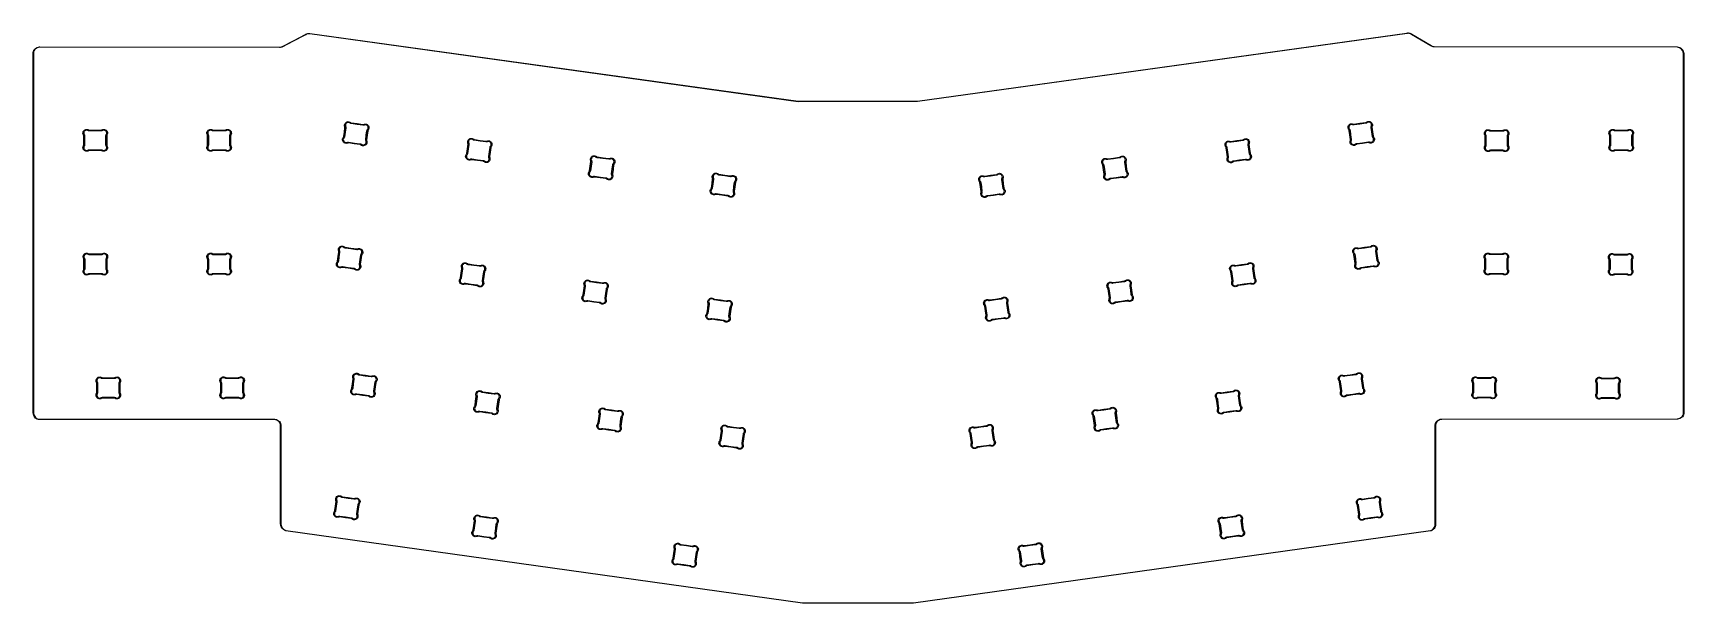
# Model space of a CAD drawing. Header units: inches. Extents: x 0.93 to 10.9, y -5.23 to -1.79.
import ezdxf

# ---------------------------------------------------------------- set-up
doc = ezdxf.new("R2010")
doc.units = ezdxf.units.IN
doc.header["$MEASUREMENT"] = 0
doc.layers.add('Edge.Cuts', color=254, linetype='CONTINUOUS', true_color=0xd0d2cd)

msp = doc.modelspace()

# ---------------------------------------------------------------- linework, layer by layer
at = {"layer": 'Edge.Cuts', "linetype": 'CONTINUOUS'}
for p, q in [((2.5865, -1.7943), (2.5925, -1.7929)), ((2.5925, -1.7929), (2.5986, -1.7925)), ((2.5986, -1.7925), (2.6047, -1.793)), ((2.6047, -1.793), (2.6047, -1.793)), ((2.6047, -1.793), (5.5516, -2.2022)), ((6.2716, -2.2018), (9.2273, -1.7898)), ((9.2276, -1.7917), (6.2718, -2.2037)), ((9.2273, -1.7898), (9.2334, -1.7893)), ((9.2273, -1.7898), (9.2273, -1.7898)), ((9.2305, -1.7913), (9.2276, -1.7917)), ((9.2276, -1.7917), (9.2276, -1.7917)), ((9.2276, -1.7917), (9.2276, -1.7917)), ((9.2363, -1.7912), (9.2305, -1.7913)), ((9.2334, -1.7893), (9.2395, -1.7897)), ((9.2421, -1.7921), (9.2363, -1.7912)), ((9.2395, -1.7897), (9.2455, -1.7911)), ((9.2477, -1.7938), (9.2421, -1.7921)), ((9.2455, -1.7911), (9.2512, -1.7933)), ((9.2529, -1.7964), (9.2477, -1.7938)), ((9.2512, -1.7933), (9.2564, -1.7964)), ((0.9386, -1.8939), (0.9426, -1.8881)), ((0.9419, -1.892), (0.9386, -1.8978)), ((0.9463, -1.8868), (0.9419, -1.892)), ((0.9426, -1.8881), (0.9476, -1.8831)), ((0.9514, -1.8825), (0.9463, -1.8868)), ((0.9476, -1.8831), (0.9533, -1.8791)), ((0.9572, -1.8791), (0.9514, -1.8825)), ((0.9533, -1.8791), (0.9597, -1.8761)), ((0.9635, -1.8768), (0.9572, -1.8791)), ((0.9597, -1.8761), (0.9665, -1.8743)), ((0.9701, -1.8757), (0.9635, -1.8768)), ((0.9665, -1.8743), (0.9735, -1.8737)), ((0.9735, -1.8757), (0.9701, -1.8757)), ((0.9735, -1.8737), (0.9735, -1.8737)), ((0.9735, -1.8737), (0.9735, -1.8737)), ((0.9735, -1.8737), (2.4201, -1.8752)), ((2.4201, -1.8771), (0.9735, -1.8757)), ((2.4201, -1.8752), (2.4226, -1.8752)), ((2.4254, -1.8768), (2.4201, -1.8771)), ((2.4201, -1.8771), (2.4201, -1.8771)), ((2.4201, -1.8771), (2.4201, -1.8771)), ((2.4226, -1.8752), (2.4276, -1.8745)), ((2.4306, -1.8758), (2.4254, -1.8768)), ((2.4276, -1.8745), (2.4325, -1.8732)), ((2.4356, -1.874), (2.4306, -1.8758)), ((2.4325, -1.8732), (2.4349, -1.8722)), ((2.4349, -1.8722), (2.5757, -1.7996)), ((2.4357, -1.874), (2.4356, -1.874)), ((2.5766, -1.8013), (2.4357, -1.874)), ((2.4357, -1.874), (2.4357, -1.874)), ((2.5757, -1.7996), (2.5808, -1.7965)), ((2.5757, -1.7996), (2.5757, -1.7996)), ((2.5767, -1.8013), (2.5766, -1.8013)), ((2.5766, -1.8013), (2.5766, -1.8013)), ((2.5791, -1.7996), (2.5767, -1.8013)), ((2.5843, -1.797), (2.5791, -1.7996)), ((2.5808, -1.7965), (2.5865, -1.7943)), ((2.5899, -1.7953), (2.5843, -1.797)), ((2.5957, -1.7944), (2.5899, -1.7953)), ((2.6015, -1.7945), (2.5957, -1.7944)), ((2.6044, -1.7949), (2.6015, -1.7945)), ((5.5514, -2.2041), (2.6044, -1.7949)), ((2.6044, -1.7949), (2.6044, -1.7949)), ((2.6044, -1.7949), (2.6044, -1.7949)), ((9.2553, -1.7981), (9.2529, -1.7964)), ((9.2554, -1.7981), (9.2553, -1.7981)), ((9.3715, -1.8674), (9.2554, -1.7981)), ((9.2554, -1.7981), (9.2554, -1.7981)), ((9.2564, -1.7964), (9.2564, -1.7964)), ((9.2564, -1.7964), (9.3726, -1.8657)), ((9.3764, -1.8698), (9.3715, -1.8674)), ((9.3715, -1.8674), (9.3715, -1.8674)), ((9.3715, -1.8674), (9.3715, -1.8674)), ((9.3726, -1.8657), (9.3748, -1.867)), ((9.3748, -1.867), (9.3795, -1.869)), ((9.3815, -1.8716), (9.3764, -1.8698)), ((9.3795, -1.869), (9.3845, -1.8703)), ((9.3867, -1.8726), (9.3815, -1.8716)), ((9.3845, -1.8703), (9.3896, -1.871)), ((9.3919, -1.873), (9.3867, -1.8726)), ((9.3896, -1.871), (9.3921, -1.871)), ((9.3921, -1.873), (9.3919, -1.873)), ((9.3921, -1.871), (9.3922, -1.8711)), ((10.8575, -1.8758), (9.3921, -1.873)), ((9.3922, -1.8711), (10.8575, -1.8738)), ((10.8575, -1.8738), (10.8575, -1.8738)), ((10.8575, -1.8738), (10.8645, -1.8744)), ((10.8608, -1.8758), (10.8575, -1.8758)), ((10.8575, -1.8758), (10.8575, -1.8758)), ((10.8575, -1.8758), (10.8575, -1.8758)), ((10.8675, -1.877), (10.8608, -1.8758)), ((10.8645, -1.8744), (10.8713, -1.8763)), ((10.8738, -1.8793), (10.8675, -1.877)), ((10.8713, -1.8763), (10.8777, -1.8792)), ((10.8796, -1.8826), (10.8738, -1.8793)), ((10.8777, -1.8792), (10.8834, -1.8833)), ((10.8847, -1.8869), (10.8796, -1.8826)), ((10.8834, -1.8833), (10.8884, -1.8882)), ((10.889, -1.8921), (10.8847, -1.8869)), ((10.8884, -1.8882), (10.8924, -1.894)), ((10.8924, -1.8979), (10.889, -1.8921)), ((0.9332, -1.9141), (0.9338, -1.9071)), ((0.9349, -4.0841), (0.9332, -1.9141)), ((0.9332, -1.9141), (0.9332, -1.9141)), ((0.9332, -1.9141), (0.9332, -1.9141)), ((0.9338, -1.9071), (0.9356, -1.9003)), ((0.9363, -1.9041), (0.9351, -1.9107)), ((0.9351, -1.9107), (0.9351, -1.9141)), ((0.9351, -1.9141), (0.9369, -4.0841)), ((0.9356, -1.9003), (0.9386, -1.8939)), ((0.9386, -1.8978), (0.9363, -1.9041)), ((10.8924, -1.894), (10.8954, -1.9004)), ((10.8947, -1.9042), (10.8924, -1.8979)), ((10.8959, -1.9108), (10.8947, -1.9042)), ((10.8954, -1.9004), (10.8972, -1.9072)), ((10.8958, -1.914), (10.8959, -1.9139)), ((10.8976, -4.0813), (10.8958, -1.914)), ((10.8959, -1.9139), (10.8959, -1.9108)), ((10.8972, -1.9072), (10.8978, -1.9137)), ((10.8978, -1.9137), (10.8978, -1.914)), ((10.8978, -1.914), (10.8996, -4.0813)), ((5.5515, -2.2041), (5.5514, -2.2041)), ((5.5516, -2.2041), (5.5515, -2.2041)), ((5.5516, -2.2022), (6.2716, -2.2018)), ((6.2717, -2.2037), (5.5516, -2.2041)), ((6.2718, -2.2037), (6.2717, -2.2037)), ((6.2717, -2.2037), (6.2717, -2.2037)), ((1.2348, -2.3952), (1.2351, -2.3899)), ((1.2351, -2.3899), (1.2367, -2.3848)), ((1.2367, -2.3848), (1.2394, -2.3802)), ((1.2394, -2.3802), (1.2432, -2.3765)), ((1.2406, -2.3872), (1.2395, -2.3917)), ((1.2395, -2.3917), (1.2395, -2.3964)), ((1.2429, -2.3832), (1.2406, -2.3872)), ((1.2462, -2.3799), (1.2429, -2.3832)), ((1.2432, -2.3765), (1.2478, -2.3737)), ((1.2502, -2.3776), (1.2462, -2.3799)), ((1.2478, -2.3737), (1.2529, -2.3721)), ((1.2547, -2.3765), (1.2502, -2.3776)), ((1.2529, -2.3721), (1.2582, -2.3718)), ((1.2594, -2.3765), (1.2547, -2.3765)), ((1.2582, -2.3718), (1.2634, -2.3728)), ((1.2638, -2.3778), (1.2594, -2.3765)), ((1.2634, -2.3728), (1.2683, -2.375)), ((1.2658, -2.379), (1.2638, -2.3778)), ((1.2682, -2.3802), (1.2658, -2.379)), ((1.2706, -2.3809), (1.2682, -2.3802)), ((1.2683, -2.375), (1.269, -2.3754)), ((1.269, -2.3754), (1.2706, -2.3761)), ((1.2706, -2.3761), (1.2723, -2.3764)), ((1.2732, -2.3811), (1.2706, -2.3809)), ((1.2723, -2.3764), (1.2732, -2.3764)), ((1.2732, -2.3764), (1.3087, -2.3764)), ((1.3087, -2.3811), (1.2732, -2.3811)), ((1.3087, -2.3764), (1.3441, -2.3764)), ((1.3441, -2.3811), (1.3087, -2.3811)), ((1.3441, -2.3764), (1.345, -2.3764)), ((1.3467, -2.3809), (1.3441, -2.3811)), ((1.345, -2.3764), (1.3467, -2.3761)), ((1.3467, -2.3761), (1.3483, -2.3754)), ((1.3492, -2.3802), (1.3467, -2.3809)), ((1.3483, -2.3754), (1.349, -2.375)), ((1.349, -2.375), (1.3539, -2.3728)), ((1.3515, -2.379), (1.3492, -2.3802)), ((1.3535, -2.3778), (1.3515, -2.379)), ((1.3579, -2.3765), (1.3535, -2.3778)), ((1.3539, -2.3728), (1.3591, -2.3718)), ((1.3626, -2.3765), (1.3579, -2.3765)), ((1.3591, -2.3718), (1.3644, -2.3721)), ((1.3671, -2.3776), (1.3626, -2.3765)), ((1.3644, -2.3721), (1.3695, -2.3737)), ((1.3711, -2.3799), (1.3671, -2.3776)), ((1.3695, -2.3737), (1.3741, -2.3765)), ((1.3744, -2.3832), (1.3711, -2.3799)), ((1.3741, -2.3765), (1.3779, -2.3802)), ((1.3767, -2.3872), (1.3744, -2.3832)), ((1.3779, -2.3917), (1.3767, -2.3872)), ((1.3778, -2.3964), (1.3779, -2.3917)), ((1.3779, -2.3802), (1.3806, -2.3848)), ((1.3806, -2.3848), (1.3822, -2.3899)), ((1.3822, -2.3899), (1.3825, -2.3952)), ((1.9828, -2.3952), (1.9831, -2.3899)), ((1.9831, -2.3899), (1.9847, -2.3848)), ((1.9847, -2.3848), (1.9875, -2.3802)), ((1.9875, -2.3802), (1.9912, -2.3765)), ((1.9886, -2.3872), (1.9875, -2.3917)), ((1.9875, -2.3917), (1.9876, -2.3964)), ((1.9909, -2.3832), (1.9886, -2.3872)), ((1.9942, -2.3799), (1.9909, -2.3832)), ((1.9912, -2.3765), (1.9958, -2.3737)), ((1.9983, -2.3776), (1.9942, -2.3799)), ((1.9958, -2.3737), (2.0009, -2.3721)), ((2.0028, -2.3765), (1.9983, -2.3776)), ((2.0009, -2.3721), (2.0062, -2.3718)), ((2.0074, -2.3765), (2.0028, -2.3765)), ((2.0062, -2.3718), (2.0115, -2.3728)), ((2.0119, -2.3778), (2.0074, -2.3765)), ((2.0115, -2.3728), (2.0163, -2.375)), ((2.0139, -2.379), (2.0119, -2.3778)), ((2.0162, -2.3802), (2.0139, -2.379)), ((2.0187, -2.3809), (2.0162, -2.3802)), ((2.0163, -2.375), (2.0171, -2.3754)), ((2.0171, -2.3754), (2.0187, -2.3761)), ((2.0187, -2.3761), (2.0204, -2.3764)), ((2.0212, -2.3811), (2.0187, -2.3809)), ((2.0204, -2.3764), (2.0212, -2.3764)), ((2.0212, -2.3764), (2.0567, -2.3764)), ((2.0567, -2.3811), (2.0212, -2.3811)), ((2.0567, -2.3764), (2.0921, -2.3764)), ((2.0921, -2.3811), (2.0567, -2.3811)), ((2.0921, -2.3764), (2.093, -2.3764)), ((2.0947, -2.3809), (2.0921, -2.3811)), ((2.093, -2.3764), (2.0947, -2.3761)), ((2.0947, -2.3761), (2.0963, -2.3754)), ((2.0972, -2.3802), (2.0947, -2.3809)), ((2.0963, -2.3754), (2.0971, -2.375)), ((2.0971, -2.375), (2.1019, -2.3728)), ((2.0995, -2.379), (2.0972, -2.3802)), ((2.1015, -2.3778), (2.0995, -2.379)), ((2.106, -2.3765), (2.1015, -2.3778)), ((2.1019, -2.3728), (2.1072, -2.3718)), ((2.1106, -2.3765), (2.106, -2.3765)), ((2.1072, -2.3718), (2.1125, -2.3721)), ((2.1151, -2.3776), (2.1106, -2.3765)), ((2.1125, -2.3721), (2.1176, -2.3737)), ((2.1192, -2.3799), (2.1151, -2.3776)), ((2.1176, -2.3737), (2.1221, -2.3765)), ((2.1224, -2.3832), (2.1192, -2.3799)), ((2.1221, -2.3765), (2.1259, -2.3802)), ((2.1247, -2.3872), (2.1224, -2.3832)), ((2.1259, -2.3917), (2.1247, -2.3872)), ((2.1258, -2.3964), (2.1259, -2.3917)), ((2.1259, -2.3802), (2.1287, -2.3848)), ((2.1287, -2.3848), (2.1302, -2.3899)), ((2.1302, -2.3899), (2.1306, -2.3952)), ((2.8088, -2.4154), (2.8126, -2.3881)), ((2.8126, -2.3881), (2.8165, -2.3608)), ((2.8126, -2.3881), (2.8126, -2.3881)), ((2.8173, -2.3887), (2.8135, -2.416)), ((2.8141, -2.3453), (2.8151, -2.34)), ((2.8143, -2.3506), (2.8141, -2.3453)), ((2.8158, -2.3557), (2.8143, -2.3506)), ((2.8151, -2.34), (2.8174, -2.3352)), ((2.8161, -2.3565), (2.8158, -2.3557)), ((2.8158, -2.3557), (2.8158, -2.3557)), ((2.8165, -2.3582), (2.8161, -2.3565)), ((2.8166, -2.3599), (2.8165, -2.3582)), ((2.8165, -2.3608), (2.8166, -2.3599)), ((2.8165, -2.3608), (2.8165, -2.3608)), ((2.8212, -2.3614), (2.8173, -2.3887)), ((2.8174, -2.3352), (2.8207, -2.3311)), ((2.8191, -2.3425), (2.8186, -2.3471)), ((2.8186, -2.3471), (2.8192, -2.3517)), ((2.8209, -2.3382), (2.8191, -2.3425)), ((2.8192, -2.3517), (2.8201, -2.3538)), ((2.8201, -2.3538), (2.8201, -2.3538)), ((2.8201, -2.3538), (2.8209, -2.3563)), ((2.8207, -2.3311), (2.825, -2.3279)), ((2.8238, -2.3345), (2.8209, -2.3382)), ((2.8209, -2.3563), (2.8213, -2.3588)), ((2.8213, -2.3588), (2.8212, -2.3614)), ((2.8212, -2.3614), (2.8212, -2.3614)), ((2.8275, -2.3317), (2.8238, -2.3345)), ((2.825, -2.3279), (2.8299, -2.3258)), ((2.8318, -2.33), (2.8275, -2.3317)), ((2.8299, -2.3258), (2.8352, -2.3249)), ((2.8364, -2.3295), (2.8318, -2.33)), ((2.8352, -2.3249), (2.8405, -2.3253)), ((2.841, -2.3302), (2.8364, -2.3295)), ((2.8405, -2.3253), (2.8455, -2.327)), ((2.8452, -2.3321), (2.841, -2.3302)), ((2.847, -2.3336), (2.8452, -2.3321)), ((2.8455, -2.327), (2.85, -2.3299)), ((2.8492, -2.335), (2.847, -2.3336)), ((2.847, -2.3336), (2.847, -2.3336)), ((2.8515, -2.336), (2.8492, -2.335)), ((2.85, -2.3299), (2.85, -2.3299)), ((2.85, -2.3299), (2.8507, -2.3305)), ((2.8507, -2.3305), (2.8522, -2.3313)), ((2.8541, -2.3366), (2.8515, -2.336)), ((2.8522, -2.3313), (2.8539, -2.3318)), ((2.8539, -2.3318), (2.8547, -2.332)), ((2.8892, -2.3416), (2.8541, -2.3366)), ((2.8547, -2.332), (2.8898, -2.3369)), ((2.9243, -2.3465), (2.8892, -2.3416)), ((2.8892, -2.3416), (2.8892, -2.3416)), ((2.8892, -2.3416), (2.8892, -2.3416)), ((2.8898, -2.3369), (2.9249, -2.3418)), ((2.9268, -2.3466), (2.9243, -2.3465)), ((2.9249, -2.3418), (2.9249, -2.3418)), ((2.9249, -2.3418), (2.9258, -2.3419)), ((2.9258, -2.3419), (2.9275, -2.3419)), ((2.9294, -2.3463), (2.9268, -2.3466)), ((2.9275, -2.3419), (2.9292, -2.3415)), ((2.9292, -2.3415), (2.93, -2.3411)), ((2.9319, -2.3455), (2.9294, -2.3463)), ((2.93, -2.3411), (2.9351, -2.3396)), ((2.934, -2.3446), (2.9319, -2.3455)), ((2.9386, -2.3439), (2.934, -2.3446)), ((2.9351, -2.3396), (2.9404, -2.3394)), ((2.9432, -2.3445), (2.9386, -2.3439)), ((2.9404, -2.3394), (2.9456, -2.3404)), ((2.9475, -2.3463), (2.9432, -2.3445)), ((2.9452, -2.4067), (2.949, -2.3794)), ((2.9456, -2.3404), (2.9505, -2.3427)), ((2.9512, -2.3491), (2.9475, -2.3463)), ((2.949, -2.3794), (2.9496, -2.3769)), ((2.949, -2.3794), (2.949, -2.3794)), ((2.9496, -2.3769), (2.9507, -2.3745)), ((2.9537, -2.3801), (2.9499, -2.4074)), ((2.9505, -2.3427), (2.9546, -2.3461)), ((2.9507, -2.3745), (2.9521, -2.3724)), ((2.954, -2.3528), (2.9512, -2.3491)), ((2.9521, -2.3724), (2.9536, -2.3706)), ((2.9521, -2.3724), (2.9521, -2.3724)), ((2.9536, -2.3706), (2.9555, -2.3663)), ((2.9538, -2.3792), (2.9537, -2.3801)), ((2.9544, -2.3776), (2.9538, -2.3792)), ((2.9557, -2.3571), (2.954, -2.3528)), ((2.9552, -2.376), (2.9544, -2.3776)), ((2.9546, -2.3461), (2.9578, -2.3503)), ((2.9558, -2.3754), (2.9552, -2.376)), ((2.9555, -2.3663), (2.9562, -2.3617)), ((2.9562, -2.3617), (2.9557, -2.3571)), ((2.9586, -2.3709), (2.9558, -2.3754)), ((2.9558, -2.3754), (2.9558, -2.3754)), ((2.9578, -2.3503), (2.9599, -2.3552)), ((2.9603, -2.3658), (2.9586, -2.3709)), ((2.9599, -2.3552), (2.9608, -2.3605)), ((2.9608, -2.3605), (2.9603, -2.3658)), ((8.8718, -2.3586), (8.8726, -2.3533)), ((8.8722, -2.3639), (8.8718, -2.3586)), ((8.8739, -2.369), (8.8722, -2.3639)), ((8.8726, -2.3533), (8.8747, -2.3484)), ((8.8768, -2.3735), (8.8739, -2.369)), ((8.8747, -2.3484), (8.8779, -2.3442)), ((8.8769, -2.3552), (8.8764, -2.3598)), ((8.8764, -2.3598), (8.8771, -2.3644)), ((8.8773, -2.3741), (8.8768, -2.3735)), ((8.8768, -2.3735), (8.8768, -2.3735)), ((8.8786, -2.3509), (8.8769, -2.3552)), ((8.8771, -2.3644), (8.879, -2.3687)), ((8.8782, -2.3756), (8.8773, -2.3741)), ((8.8779, -2.3442), (8.8821, -2.3408)), ((8.8787, -2.3773), (8.8782, -2.3756)), ((8.8814, -2.3472), (8.8786, -2.3509)), ((8.8788, -2.3781), (8.8787, -2.3773)), ((8.8827, -2.4055), (8.8788, -2.3781)), ((8.879, -2.3687), (8.8804, -2.3705)), ((8.8804, -2.3705), (8.8804, -2.3705)), ((8.8804, -2.3705), (8.8819, -2.3726)), ((8.8851, -2.3444), (8.8814, -2.3472)), ((8.8819, -2.3726), (8.8829, -2.375)), ((8.8821, -2.3408), (8.8869, -2.3385)), ((8.8829, -2.375), (8.8835, -2.3775)), ((8.8835, -2.3775), (8.8874, -2.4048)), ((8.8894, -2.3426), (8.8851, -2.3444)), ((8.8869, -2.3385), (8.8921, -2.3375)), ((8.894, -2.342), (8.8894, -2.3426)), ((8.8921, -2.3375), (8.8975, -2.3377)), ((8.8986, -2.3427), (8.894, -2.342)), ((8.8975, -2.3377), (8.9026, -2.3392)), ((8.9007, -2.3436), (8.8986, -2.3427)), ((8.9032, -2.3444), (8.9007, -2.3436)), ((8.9026, -2.3392), (8.9034, -2.3396)), ((8.9057, -2.3447), (8.9032, -2.3444)), ((8.9034, -2.3396), (8.9051, -2.34)), ((8.9051, -2.34), (8.9068, -2.34)), ((8.9083, -2.3446), (8.9057, -2.3447)), ((8.9068, -2.34), (8.9076, -2.3399)), ((8.9076, -2.3399), (8.9427, -2.335)), ((8.9076, -2.3399), (8.9076, -2.3399)), ((8.9434, -2.3397), (8.9083, -2.3446)), ((8.9083, -2.3446), (8.9083, -2.3446)), ((8.9427, -2.335), (8.9778, -2.3301)), ((8.9427, -2.335), (8.9427, -2.335)), ((8.9785, -2.3347), (8.9434, -2.3397)), ((8.9778, -2.3301), (8.9787, -2.3299)), ((8.9778, -2.3301), (8.9778, -2.3301)), ((8.981, -2.3341), (8.9785, -2.3347)), ((8.9787, -2.3299), (8.9803, -2.3294)), ((8.9803, -2.3294), (8.9819, -2.3285)), ((8.9834, -2.3331), (8.981, -2.3341)), ((8.9819, -2.3285), (8.9825, -2.328)), ((8.9825, -2.328), (8.987, -2.3251)), ((8.9825, -2.328), (8.9825, -2.328)), ((8.9855, -2.3316), (8.9834, -2.3331)), ((8.9873, -2.3302), (8.9855, -2.3316)), ((8.9855, -2.3316), (8.9855, -2.3316)), ((8.987, -2.3251), (8.9921, -2.3234)), ((8.9916, -2.3283), (8.9873, -2.3302)), ((8.9962, -2.3276), (8.9916, -2.3283)), ((8.9921, -2.3234), (8.9974, -2.323)), ((9.0008, -2.3281), (8.9962, -2.3276)), ((8.9974, -2.323), (9.0027, -2.3239)), ((9.0051, -2.3298), (9.0008, -2.3281)), ((9.0027, -2.3239), (9.0076, -2.326)), ((9.0088, -2.3326), (9.0051, -2.3298)), ((9.0076, -2.326), (9.0118, -2.3292)), ((9.0116, -2.3363), (9.0088, -2.3326)), ((9.0113, -2.3569), (9.0116, -2.3544)), ((9.0114, -2.3595), (9.0113, -2.3569)), ((9.0152, -2.3868), (9.0114, -2.3595)), ((9.0114, -2.3595), (9.0114, -2.3595)), ((9.0134, -2.3406), (9.0116, -2.3363)), ((9.0116, -2.3544), (9.0124, -2.3519)), ((9.0118, -2.3292), (9.0152, -2.3333)), ((9.0124, -2.3519), (9.0133, -2.3498)), ((9.0124, -2.3519), (9.0124, -2.3519)), ((9.0133, -2.3498), (9.014, -2.3452)), ((9.014, -2.3452), (9.0134, -2.3406)), ((9.0152, -2.3333), (9.0175, -2.3381)), ((9.0191, -2.4141), (9.0152, -2.3868)), ((9.0164, -2.3546), (9.016, -2.3563)), ((9.016, -2.3563), (9.016, -2.358)), ((9.016, -2.358), (9.0161, -2.3589)), ((9.0161, -2.3589), (9.0161, -2.3589)), ((9.0161, -2.3589), (9.0199, -2.3862)), ((9.0168, -2.3538), (9.0164, -2.3546)), ((9.0183, -2.3487), (9.0168, -2.3538)), ((9.0168, -2.3538), (9.0168, -2.3538)), ((9.0175, -2.3381), (9.0185, -2.3434)), ((9.0185, -2.3434), (9.0183, -2.3487)), ((9.0199, -2.3862), (9.0237, -2.4135)), ((9.695, -2.3968), (9.6953, -2.3915)), ((9.6953, -2.3915), (9.6969, -2.3864)), ((9.6969, -2.3864), (9.6997, -2.3818)), ((9.6997, -2.3818), (9.7035, -2.378)), ((9.7009, -2.3888), (9.6997, -2.3933)), ((9.7032, -2.3848), (9.7009, -2.3888)), ((9.7064, -2.3815), (9.7032, -2.3848)), ((9.7035, -2.378), (9.708, -2.3753)), ((9.7105, -2.3792), (9.7064, -2.3815)), ((9.708, -2.3753), (9.7131, -2.3737)), ((9.715, -2.378), (9.7105, -2.3792)), ((9.7131, -2.3737), (9.7184, -2.3734)), ((9.7196, -2.3781), (9.715, -2.378)), ((9.7184, -2.3734), (9.7237, -2.3744)), ((9.7241, -2.3794), (9.7196, -2.3781)), ((9.7237, -2.3744), (9.7285, -2.3766)), ((9.7261, -2.3806), (9.7241, -2.3794)), ((9.7284, -2.3817), (9.7261, -2.3806)), ((9.7309, -2.3824), (9.7284, -2.3817)), ((9.7285, -2.3766), (9.7293, -2.377)), ((9.7293, -2.377), (9.7309, -2.3776)), ((9.7309, -2.3776), (9.7326, -2.378)), ((9.7335, -2.3827), (9.7309, -2.3824)), ((9.7326, -2.378), (9.7335, -2.378)), ((9.7335, -2.378), (9.7689, -2.378)), ((9.7689, -2.3827), (9.7335, -2.3827)), ((9.7689, -2.378), (9.8043, -2.378)), ((9.8043, -2.3827), (9.7689, -2.3827)), ((9.8043, -2.378), (9.8052, -2.378)), ((9.8069, -2.3824), (9.8043, -2.3827)), ((9.8052, -2.378), (9.8069, -2.3776)), ((9.8069, -2.3776), (9.8085, -2.377)), ((9.8094, -2.3817), (9.8069, -2.3824)), ((9.8085, -2.377), (9.8093, -2.3766)), ((9.8093, -2.3766), (9.8141, -2.3744)), ((9.8117, -2.3806), (9.8094, -2.3817)), ((9.8137, -2.3794), (9.8117, -2.3806)), ((9.8182, -2.3781), (9.8137, -2.3794)), ((9.8141, -2.3744), (9.8194, -2.3734)), ((9.8228, -2.378), (9.8182, -2.3781)), ((9.8194, -2.3734), (9.8247, -2.3737)), ((9.8273, -2.3792), (9.8228, -2.378)), ((9.8247, -2.3737), (9.8298, -2.3753)), ((9.8314, -2.3815), (9.8273, -2.3792)), ((9.8298, -2.3753), (9.8343, -2.378)), ((9.8346, -2.3848), (9.8314, -2.3815)), ((9.8343, -2.378), (9.8381, -2.3818)), ((9.8369, -2.3888), (9.8346, -2.3848)), ((9.8381, -2.3933), (9.8369, -2.3888)), ((9.8381, -2.3818), (9.8409, -2.3864)), ((9.8409, -2.3864), (9.8424, -2.3915)), ((9.8424, -2.3915), (9.8428, -2.3968)), ((10.4469, -2.3954), (10.4472, -2.3901)), ((10.4472, -2.3901), (10.4488, -2.385)), ((10.4488, -2.385), (10.4516, -2.3804)), ((10.4516, -2.3804), (10.4553, -2.3766)), ((10.4527, -2.3874), (10.4516, -2.3919)), ((10.4516, -2.3919), (10.4516, -2.3966)), ((10.455, -2.3834), (10.4527, -2.3874)), ((10.4583, -2.3801), (10.455, -2.3834)), ((10.4553, -2.3766), (10.4599, -2.3739)), ((10.4623, -2.3778), (10.4583, -2.3801)), ((10.4599, -2.3739), (10.465, -2.3723)), ((10.4668, -2.3767), (10.4623, -2.3778)), ((10.465, -2.3723), (10.4703, -2.372)), ((10.4715, -2.3767), (10.4668, -2.3767)), ((10.4703, -2.372), (10.4755, -2.373)), ((10.476, -2.378), (10.4715, -2.3767)), ((10.4755, -2.373), (10.4804, -2.3752)), ((10.4779, -2.3792), (10.476, -2.378)), ((10.4803, -2.3804), (10.4779, -2.3792)), ((10.4827, -2.3811), (10.4803, -2.3804)), ((10.4804, -2.3752), (10.4811, -2.3756)), ((10.4811, -2.3756), (10.4828, -2.3763)), ((10.4853, -2.3813), (10.4827, -2.3811)), ((10.4828, -2.3763), (10.4845, -2.3766)), ((10.4845, -2.3766), (10.4853, -2.3766)), ((10.4853, -2.3766), (10.5208, -2.3766)), ((10.5208, -2.3813), (10.4853, -2.3813)), ((10.5208, -2.3766), (10.5562, -2.3766)), ((10.5562, -2.3813), (10.5208, -2.3813)), ((10.5562, -2.3766), (10.5571, -2.3766)), ((10.5588, -2.3811), (10.5562, -2.3813)), ((10.5571, -2.3766), (10.5588, -2.3763)), ((10.5588, -2.3763), (10.5604, -2.3756)), ((10.5613, -2.3804), (10.5588, -2.3811)), ((10.5604, -2.3756), (10.5611, -2.3752)), ((10.5611, -2.3752), (10.566, -2.373)), ((10.5636, -2.3792), (10.5613, -2.3804)), ((10.5656, -2.378), (10.5636, -2.3792)), ((10.57, -2.3767), (10.5656, -2.378)), ((10.566, -2.373), (10.5712, -2.372)), ((10.5747, -2.3767), (10.57, -2.3767)), ((10.5712, -2.372), (10.5766, -2.3723)), ((10.5792, -2.3778), (10.5747, -2.3767)), ((10.5766, -2.3723), (10.5816, -2.3739)), ((10.5832, -2.3801), (10.5792, -2.3778)), ((10.5816, -2.3739), (10.5862, -2.3766)), ((10.5865, -2.3834), (10.5832, -2.3801)), ((10.5862, -2.3766), (10.59, -2.3804)), ((10.5888, -2.3874), (10.5865, -2.3834)), ((10.59, -2.3919), (10.5888, -2.3874)), ((10.5899, -2.3966), (10.59, -2.3919)), ((10.59, -2.3804), (10.5927, -2.385)), ((10.5927, -2.385), (10.5943, -2.3901)), ((10.5943, -2.3901), (10.5946, -2.3954)), ((1.2358, -2.4004), (1.2348, -2.3952)), ((1.2348, -2.4804), (1.2358, -2.4751)), ((1.2351, -2.4857), (1.2348, -2.4804)), ((1.2367, -2.4908), (1.2351, -2.4857)), ((1.238, -2.4053), (1.2358, -2.4004)), ((1.2358, -2.4751), (1.238, -2.4703)), ((1.2394, -2.4954), (1.2367, -2.4908)), ((1.2384, -2.406), (1.238, -2.4053)), ((1.238, -2.4703), (1.2384, -2.4696)), ((1.2391, -2.4077), (1.2384, -2.406)), ((1.2384, -2.4696), (1.2391, -2.4679)), ((1.2394, -2.4094), (1.2391, -2.4077)), ((1.2391, -2.4679), (1.2394, -2.4662)), ((1.2394, -2.4102), (1.2394, -2.4094)), ((1.2394, -2.4378), (1.2394, -2.4102)), ((1.2394, -2.4654), (1.2394, -2.4378)), ((1.2394, -2.4662), (1.2394, -2.4654)), ((1.2395, -2.3964), (1.2408, -2.4009)), ((1.2408, -2.4747), (1.2395, -2.4792)), ((1.2395, -2.4792), (1.2395, -2.4838)), ((1.2395, -2.4838), (1.2406, -2.4883)), ((1.2406, -2.4883), (1.2429, -2.4924)), ((1.2408, -2.4009), (1.242, -2.4028)), ((1.242, -2.4728), (1.2408, -2.4747)), ((1.242, -2.4028), (1.2432, -2.4052)), ((1.2432, -2.4704), (1.242, -2.4728)), ((1.2432, -2.4052), (1.2439, -2.4076)), ((1.2439, -2.4679), (1.2432, -2.4704)), ((1.2439, -2.4076), (1.2441, -2.4102)), ((1.2441, -2.4654), (1.2439, -2.4679)), ((1.2441, -2.4102), (1.2441, -2.4378)), ((1.2441, -2.4378), (1.2441, -2.4654)), ((1.3732, -2.4102), (1.3735, -2.4076)), ((1.3732, -2.4378), (1.3732, -2.4102)), ((1.3732, -2.4654), (1.3732, -2.4378)), ((1.3735, -2.4679), (1.3732, -2.4654)), ((1.3735, -2.4076), (1.3742, -2.4052)), ((1.3742, -2.4704), (1.3735, -2.4679)), ((1.3742, -2.4052), (1.3753, -2.4028)), ((1.3753, -2.4728), (1.3742, -2.4704)), ((1.3744, -2.4924), (1.3767, -2.4883)), ((1.3753, -2.4028), (1.3765, -2.4009)), ((1.3765, -2.4747), (1.3753, -2.4728)), ((1.3765, -2.4009), (1.3778, -2.3964)), ((1.3778, -2.4792), (1.3765, -2.4747)), ((1.3767, -2.4883), (1.3779, -2.4838)), ((1.3779, -2.4838), (1.3778, -2.4792)), ((1.3806, -2.4908), (1.3779, -2.4954)), ((1.3783, -2.4077), (1.378, -2.4094)), ((1.378, -2.4094), (1.378, -2.4102)), ((1.378, -2.4102), (1.378, -2.4378)), ((1.378, -2.4378), (1.378, -2.4654)), ((1.378, -2.4654), (1.378, -2.4662)), ((1.378, -2.4662), (1.3783, -2.4679)), ((1.3789, -2.406), (1.3783, -2.4077)), ((1.3783, -2.4679), (1.3789, -2.4696)), ((1.3793, -2.4053), (1.3789, -2.406)), ((1.3789, -2.4696), (1.3793, -2.4703)), ((1.3815, -2.4004), (1.3793, -2.4053)), ((1.3793, -2.4703), (1.3815, -2.4751)), ((1.3822, -2.4857), (1.3806, -2.4908)), ((1.3825, -2.3952), (1.3815, -2.4004)), ((1.3815, -2.4751), (1.3825, -2.4804)), ((1.3825, -2.4804), (1.3822, -2.4857)), ((1.9838, -2.4004), (1.9828, -2.3952)), ((1.9828, -2.4804), (1.9838, -2.4751)), ((1.9831, -2.4857), (1.9828, -2.4804)), ((1.9847, -2.4908), (1.9831, -2.4857)), ((1.986, -2.4053), (1.9838, -2.4004)), ((1.9838, -2.4751), (1.986, -2.4703)), ((1.9875, -2.4954), (1.9847, -2.4908)), ((1.9865, -2.406), (1.986, -2.4053)), ((1.986, -2.4703), (1.9865, -2.4696)), ((1.9871, -2.4077), (1.9865, -2.406)), ((1.9865, -2.4696), (1.9871, -2.4679)), ((1.9874, -2.4094), (1.9871, -2.4077)), ((1.9871, -2.4679), (1.9874, -2.4662)), ((1.9874, -2.4102), (1.9874, -2.4094)), ((1.9874, -2.4378), (1.9874, -2.4102)), ((1.9874, -2.4654), (1.9874, -2.4378)), ((1.9874, -2.4662), (1.9874, -2.4654)), ((1.9876, -2.4792), (1.9875, -2.4838)), ((1.9875, -2.4838), (1.9886, -2.4883)), ((1.9876, -2.3964), (1.9888, -2.4009)), ((1.9888, -2.4747), (1.9876, -2.4792)), ((1.9886, -2.4883), (1.9909, -2.4924)), ((1.9888, -2.4009), (1.9901, -2.4028)), ((1.9901, -2.4728), (1.9888, -2.4747)), ((1.9901, -2.4028), (1.9912, -2.4052)), ((1.9912, -2.4704), (1.9901, -2.4728)), ((1.9912, -2.4052), (1.9919, -2.4076)), ((1.9919, -2.4679), (1.9912, -2.4704)), ((1.9919, -2.4076), (1.9921, -2.4102)), ((1.9921, -2.4654), (1.9919, -2.4679)), ((1.9921, -2.4102), (1.9921, -2.4378)), ((1.9921, -2.4378), (1.9921, -2.4654)), ((2.1213, -2.4102), (2.1215, -2.4076)), ((2.1213, -2.4378), (2.1213, -2.4102)), ((2.1213, -2.4654), (2.1213, -2.4378)), ((2.1215, -2.4679), (2.1213, -2.4654)), ((2.1215, -2.4076), (2.1222, -2.4052)), ((2.1222, -2.4704), (2.1215, -2.4679)), ((2.1222, -2.4052), (2.1233, -2.4028)), ((2.1233, -2.4728), (2.1222, -2.4704)), ((2.1224, -2.4924), (2.1247, -2.4883)), ((2.1233, -2.4028), (2.1245, -2.4009)), ((2.1245, -2.4747), (2.1233, -2.4728)), ((2.1245, -2.4009), (2.1258, -2.3964)), ((2.1258, -2.4792), (2.1245, -2.4747)), ((2.1247, -2.4883), (2.1259, -2.4838)), ((2.1259, -2.4838), (2.1258, -2.4792)), ((2.1287, -2.4908), (2.1259, -2.4954)), ((2.1263, -2.4077), (2.126, -2.4094)), ((2.126, -2.4094), (2.126, -2.4102)), ((2.126, -2.4102), (2.126, -2.4378)), ((2.126, -2.4378), (2.126, -2.4654)), ((2.126, -2.4654), (2.126, -2.4662)), ((2.126, -2.4662), (2.1263, -2.4679)), ((2.1269, -2.406), (2.1263, -2.4077)), ((2.1263, -2.4679), (2.1269, -2.4696)), ((2.1274, -2.4053), (2.1269, -2.406)), ((2.1269, -2.4696), (2.1274, -2.4703)), ((2.1296, -2.4004), (2.1274, -2.4053)), ((2.1274, -2.4703), (2.1296, -2.4751)), ((2.1302, -2.4857), (2.1287, -2.4908)), ((2.1306, -2.3952), (2.1296, -2.4004)), ((2.1296, -2.4751), (2.1306, -2.4804)), ((2.1306, -2.4804), (2.1302, -2.4857)), ((2.8018, -2.4349), (2.8022, -2.4296)), ((2.8026, -2.4402), (2.8018, -2.4349)), ((2.8022, -2.4296), (2.8039, -2.4246)), ((2.8047, -2.4451), (2.8026, -2.4402)), ((2.8039, -2.4246), (2.8068, -2.4201)), ((2.8079, -2.4494), (2.8047, -2.4451)), ((2.807, -2.4291), (2.8063, -2.4337)), ((2.8063, -2.4337), (2.8068, -2.4383)), ((2.8068, -2.4201), (2.8073, -2.4194)), ((2.8068, -2.4201), (2.8068, -2.4201)), ((2.8068, -2.4383), (2.8086, -2.4426)), ((2.8089, -2.4249), (2.807, -2.4291)), ((2.8073, -2.4194), (2.8081, -2.4179)), ((2.8121, -2.4527), (2.8079, -2.4494)), ((2.8081, -2.4179), (2.8087, -2.4162)), ((2.8086, -2.4426), (2.8114, -2.4463)), ((2.8087, -2.4162), (2.8088, -2.4154)), ((2.8104, -2.4231), (2.8089, -2.4249)), ((2.8119, -2.4209), (2.8104, -2.4231)), ((2.8104, -2.4231), (2.8104, -2.4231)), ((2.8114, -2.4463), (2.815, -2.4492)), ((2.8129, -2.4185), (2.8119, -2.4209)), ((2.8169, -2.455), (2.8121, -2.4527)), ((2.8135, -2.416), (2.8129, -2.4185)), ((2.815, -2.4492), (2.8193, -2.4509)), ((2.8221, -2.456), (2.8169, -2.455)), ((2.8193, -2.4509), (2.8239, -2.4515)), ((2.8274, -2.4558), (2.8221, -2.456)), ((2.8239, -2.4515), (2.8285, -2.4509)), ((2.8325, -2.4543), (2.8274, -2.4558)), ((2.8285, -2.4509), (2.8307, -2.4499)), ((2.8307, -2.4499), (2.8331, -2.4491)), ((2.8333, -2.4539), (2.8325, -2.4543)), ((2.8331, -2.4491), (2.8357, -2.4488)), ((2.835, -2.4536), (2.8333, -2.4539)), ((2.8368, -2.4535), (2.835, -2.4536)), ((2.8357, -2.4488), (2.8383, -2.4489)), ((2.8376, -2.4536), (2.8368, -2.4535)), ((2.8727, -2.4585), (2.8376, -2.4536)), ((2.8376, -2.4536), (2.8376, -2.4536)), ((2.8376, -2.4536), (2.8376, -2.4536)), ((2.8383, -2.4489), (2.8734, -2.4539)), ((2.9078, -2.4635), (2.8727, -2.4585)), ((2.8727, -2.4585), (2.8727, -2.4585)), ((2.8727, -2.4585), (2.8727, -2.4585)), ((2.8734, -2.4539), (2.9085, -2.4588)), ((2.9087, -2.4636), (2.9078, -2.4635)), ((2.9078, -2.4635), (2.9078, -2.4635)), ((2.9078, -2.4635), (2.9078, -2.4635)), ((2.9085, -2.4588), (2.911, -2.4594)), ((2.9103, -2.4641), (2.9087, -2.4636)), ((2.9118, -2.465), (2.9103, -2.4641)), ((2.911, -2.4594), (2.9134, -2.4604)), ((2.9125, -2.4655), (2.9118, -2.465)), ((2.917, -2.4684), (2.9125, -2.4655)), ((2.9125, -2.4655), (2.9125, -2.4655)), ((2.9134, -2.4604), (2.9155, -2.4619)), ((2.9155, -2.4619), (2.9155, -2.4619)), ((2.9155, -2.4619), (2.9173, -2.4633)), ((2.9221, -2.4701), (2.917, -2.4684)), ((2.9173, -2.4633), (2.9215, -2.4652)), ((2.9215, -2.4652), (2.9261, -2.466)), ((2.9274, -2.4705), (2.9221, -2.4701)), ((2.9261, -2.466), (2.9307, -2.4654)), ((2.9326, -2.4697), (2.9274, -2.4705)), ((2.9307, -2.4654), (2.9351, -2.4637)), ((2.9375, -2.4676), (2.9326, -2.4697)), ((2.9351, -2.4637), (2.9388, -2.4609)), ((2.9418, -2.4644), (2.9375, -2.4676)), ((2.9388, -2.4609), (2.9416, -2.4572)), ((2.9412, -2.4366), (2.9414, -2.434)), ((2.9416, -2.4391), (2.9412, -2.4366)), ((2.9414, -2.434), (2.9452, -2.4067)), ((2.9414, -2.434), (2.9414, -2.434)), ((2.9424, -2.4416), (2.9416, -2.4391)), ((2.9416, -2.4572), (2.9434, -2.4529)), ((2.9452, -2.4602), (2.9418, -2.4644)), ((2.9433, -2.4437), (2.9424, -2.4416)), ((2.9424, -2.4416), (2.9424, -2.4416)), ((2.944, -2.4483), (2.9433, -2.4437)), ((2.9434, -2.4529), (2.944, -2.4483)), ((2.9452, -2.4067), (2.9452, -2.4067)), ((2.9474, -2.4554), (2.9452, -2.4602)), ((2.946, -2.4347), (2.9459, -2.4355)), ((2.9459, -2.4355), (2.946, -2.4372)), ((2.9499, -2.4074), (2.946, -2.4347)), ((2.946, -2.4372), (2.9464, -2.4389)), ((2.9464, -2.4389), (2.9467, -2.4397)), ((2.9467, -2.4397), (2.9467, -2.4397)), ((2.9467, -2.4397), (2.9482, -2.4448)), ((2.9485, -2.4502), (2.9474, -2.4554)), ((2.9482, -2.4448), (2.9485, -2.4502)), ((3.552, -2.5165), (3.5558, -2.4892)), ((3.5558, -2.4892), (3.5596, -2.4619)), ((3.5558, -2.4892), (3.5558, -2.4892)), ((3.5605, -2.4898), (3.5566, -2.5171)), ((3.5572, -2.4464), (3.5582, -2.4411)), ((3.5574, -2.4517), (3.5572, -2.4464)), ((3.5589, -2.4568), (3.5574, -2.4517)), ((3.5582, -2.4411), (3.5605, -2.4363)), ((3.5593, -2.4576), (3.5589, -2.4568)), ((3.5589, -2.4568), (3.5589, -2.4568)), ((3.5597, -2.4593), (3.5593, -2.4576)), ((3.5596, -2.4619), (3.5598, -2.461)), ((3.5596, -2.4619), (3.5596, -2.4619)), ((3.5598, -2.461), (3.5597, -2.4593)), ((3.5605, -2.4363), (3.5639, -2.4322)), ((3.5643, -2.4625), (3.5605, -2.4898)), ((3.5623, -2.4436), (3.5617, -2.4482)), ((3.5617, -2.4482), (3.5624, -2.4528)), ((3.5641, -2.4393), (3.5623, -2.4436)), ((3.5624, -2.4528), (3.5633, -2.4549)), ((3.5633, -2.4549), (3.5633, -2.4549)), ((3.5633, -2.4549), (3.5641, -2.4574)), ((3.5639, -2.4322), (3.5681, -2.429)), ((3.5669, -2.4356), (3.5641, -2.4393)), ((3.5641, -2.4574), (3.5644, -2.4599)), ((3.5644, -2.4599), (3.5643, -2.4625)), ((3.5643, -2.4625), (3.5643, -2.4625)), ((3.5706, -2.4328), (3.5669, -2.4356)), ((3.5681, -2.429), (3.573, -2.4269)), ((3.5749, -2.4311), (3.5706, -2.4328)), ((3.573, -2.4269), (3.5783, -2.426)), ((3.5795, -2.4306), (3.5749, -2.4311)), ((3.5783, -2.426), (3.5836, -2.4265)), ((3.5841, -2.4313), (3.5795, -2.4306)), ((3.5836, -2.4265), (3.5887, -2.4281)), ((3.5884, -2.4332), (3.5841, -2.4313)), ((3.5902, -2.4347), (3.5884, -2.4332)), ((3.5887, -2.4281), (3.5932, -2.431)), ((3.5923, -2.4361), (3.5902, -2.4347)), ((3.5902, -2.4347), (3.5902, -2.4347)), ((3.5947, -2.4372), (3.5923, -2.4361)), ((3.5932, -2.431), (3.5932, -2.431)), ((3.5932, -2.431), (3.5938, -2.4316)), ((3.5938, -2.4316), (3.5954, -2.4324)), ((3.5972, -2.4377), (3.5947, -2.4372)), ((3.5954, -2.4324), (3.597, -2.4329)), ((3.597, -2.4329), (3.5979, -2.4331)), ((3.6323, -2.4427), (3.5972, -2.4377)), ((3.5979, -2.4331), (3.633, -2.438)), ((3.6674, -2.4476), (3.6323, -2.4427)), ((3.6323, -2.4427), (3.6323, -2.4427)), ((3.6323, -2.4427), (3.6323, -2.4427)), ((3.633, -2.438), (3.6681, -2.4429)), ((3.67, -2.4477), (3.6674, -2.4476)), ((3.6681, -2.4429), (3.6681, -2.4429)), ((3.6681, -2.4429), (3.6689, -2.4431)), ((3.6689, -2.4431), (3.6706, -2.443)), ((3.6725, -2.4474), (3.67, -2.4477)), ((3.6706, -2.443), (3.6723, -2.4426)), ((3.6723, -2.4426), (3.6731, -2.4422)), ((3.675, -2.4466), (3.6725, -2.4474)), ((3.6731, -2.4422), (3.6782, -2.4407)), ((3.6771, -2.4457), (3.675, -2.4466)), ((3.6817, -2.445), (3.6771, -2.4457)), ((3.6782, -2.4407), (3.6836, -2.4405)), ((3.6863, -2.4456), (3.6817, -2.445)), ((3.6836, -2.4405), (3.6888, -2.4415)), ((3.6906, -2.4474), (3.6863, -2.4456)), ((3.6883, -2.5078), (3.6922, -2.4805)), ((3.6888, -2.4415), (3.6936, -2.4438)), ((3.6943, -2.4502), (3.6906, -2.4474)), ((3.6922, -2.4805), (3.6928, -2.478)), ((3.6922, -2.4805), (3.6922, -2.4805)), ((3.6928, -2.478), (3.6938, -2.4756)), ((3.6969, -2.4812), (3.693, -2.5085)), ((3.6936, -2.4438), (3.6978, -2.4472)), ((3.6938, -2.4756), (3.6953, -2.4735)), ((3.6971, -2.4539), (3.6943, -2.4502)), ((3.6953, -2.4735), (3.6967, -2.4717)), ((3.6953, -2.4735), (3.6953, -2.4735)), ((3.6967, -2.4717), (3.6986, -2.4674)), ((3.697, -2.4803), (3.6969, -2.4812)), ((3.6975, -2.4787), (3.697, -2.4803)), ((3.6988, -2.4582), (3.6971, -2.4539)), ((3.6984, -2.4771), (3.6975, -2.4787)), ((3.6978, -2.4472), (3.701, -2.4514)), ((3.6989, -2.4765), (3.6984, -2.4771)), ((3.6986, -2.4674), (3.6994, -2.4628)), ((3.6994, -2.4628), (3.6988, -2.4582)), ((3.7018, -2.472), (3.6989, -2.4765)), ((3.6989, -2.4765), (3.6989, -2.4765)), ((3.701, -2.4514), (3.7031, -2.4563)), ((3.7035, -2.4669), (3.7018, -2.472)), ((3.7031, -2.4563), (3.7039, -2.4616)), ((3.7039, -2.4616), (3.7035, -2.4669)), ((8.1292, -2.4632), (8.13, -2.4579)), ((8.1296, -2.4685), (8.1292, -2.4632)), ((8.1313, -2.4736), (8.1296, -2.4685)), ((8.13, -2.4579), (8.1321, -2.453)), ((8.1342, -2.4781), (8.1313, -2.4736)), ((8.1321, -2.453), (8.1353, -2.4488)), ((8.1342, -2.4598), (8.1337, -2.4644)), ((8.1337, -2.4644), (8.1344, -2.469)), ((8.136, -2.4555), (8.1342, -2.4598)), ((8.1347, -2.4787), (8.1342, -2.4781)), ((8.1342, -2.4781), (8.1342, -2.4781)), ((8.1344, -2.469), (8.1363, -2.4733)), ((8.1355, -2.4802), (8.1347, -2.4787)), ((8.1353, -2.4488), (8.1395, -2.4454)), ((8.1361, -2.4819), (8.1355, -2.4802)), ((8.1388, -2.4518), (8.136, -2.4555)), ((8.1362, -2.4827), (8.1361, -2.4819)), ((8.14, -2.51), (8.1362, -2.4827)), ((8.1363, -2.4733), (8.1378, -2.4751)), ((8.1378, -2.4751), (8.1378, -2.4751)), ((8.1378, -2.4751), (8.1393, -2.4772)), ((8.1424, -2.4489), (8.1388, -2.4518)), ((8.1393, -2.4772), (8.1403, -2.4796)), ((8.1395, -2.4454), (8.1443, -2.4431)), ((8.1403, -2.4796), (8.1409, -2.4821)), ((8.1409, -2.4821), (8.1447, -2.5094)), ((8.1467, -2.4472), (8.1424, -2.4489)), ((8.1443, -2.4431), (8.1495, -2.4421)), ((8.1513, -2.4466), (8.1467, -2.4472)), ((8.1495, -2.4421), (8.1548, -2.4423)), ((8.1559, -2.4472), (8.1513, -2.4466)), ((8.1548, -2.4423), (8.1599, -2.4438)), ((8.1581, -2.4482), (8.1559, -2.4472)), ((8.1605, -2.449), (8.1581, -2.4482)), ((8.1599, -2.4438), (8.1607, -2.4442)), ((8.1631, -2.4493), (8.1605, -2.449)), ((8.1607, -2.4442), (8.1624, -2.4446)), ((8.1624, -2.4446), (8.1642, -2.4446)), ((8.1657, -2.4492), (8.1631, -2.4493)), ((8.1642, -2.4446), (8.165, -2.4445)), ((8.165, -2.4445), (8.2001, -2.4396)), ((8.165, -2.4445), (8.165, -2.4445)), ((8.2008, -2.4443), (8.1657, -2.4492)), ((8.1657, -2.4492), (8.1657, -2.4492)), ((8.2001, -2.4396), (8.2352, -2.4346)), ((8.2001, -2.4396), (8.2001, -2.4396)), ((8.2359, -2.4393), (8.2008, -2.4443)), ((8.2352, -2.4346), (8.2361, -2.4345)), ((8.2352, -2.4346), (8.2352, -2.4346)), ((8.2384, -2.4387), (8.2359, -2.4393)), ((8.2361, -2.4345), (8.2377, -2.434)), ((8.2377, -2.434), (8.2392, -2.4331)), ((8.2408, -2.4377), (8.2384, -2.4387)), ((8.2392, -2.4331), (8.2399, -2.4326)), ((8.2399, -2.4326), (8.2444, -2.4297)), ((8.2399, -2.4326), (8.2399, -2.4326)), ((8.2429, -2.4362), (8.2408, -2.4377)), ((8.2447, -2.4348), (8.2429, -2.4362)), ((8.2429, -2.4362), (8.2429, -2.4362)), ((8.2444, -2.4297), (8.2495, -2.428)), ((8.2489, -2.4329), (8.2447, -2.4348)), ((8.2535, -2.4322), (8.2489, -2.4329)), ((8.2495, -2.428), (8.2548, -2.4276)), ((8.2581, -2.4327), (8.2535, -2.4322)), ((8.2548, -2.4276), (8.26, -2.4284)), ((8.2625, -2.4344), (8.2581, -2.4327)), ((8.26, -2.4284), (8.2649, -2.4305)), ((8.2662, -2.4372), (8.2625, -2.4344)), ((8.2649, -2.4305), (8.2692, -2.4337)), ((8.269, -2.4409), (8.2662, -2.4372)), ((8.2686, -2.4615), (8.269, -2.459)), ((8.2688, -2.4641), (8.2686, -2.4615)), ((8.2726, -2.4914), (8.2688, -2.4641)), ((8.2688, -2.4641), (8.2688, -2.4641)), ((8.2708, -2.4452), (8.269, -2.4409)), ((8.269, -2.459), (8.2698, -2.4565)), ((8.2692, -2.4337), (8.2726, -2.4379)), ((8.2698, -2.4565), (8.2707, -2.4544)), ((8.2698, -2.4565), (8.2698, -2.4565)), ((8.2707, -2.4544), (8.2714, -2.4498)), ((8.2714, -2.4498), (8.2708, -2.4452)), ((8.2726, -2.4379), (8.2748, -2.4427)), ((8.2764, -2.5187), (8.2726, -2.4914)), ((8.2734, -2.4609), (8.2733, -2.4626)), ((8.2733, -2.4626), (8.2734, -2.4634)), ((8.2738, -2.4592), (8.2734, -2.4609)), ((8.2734, -2.4634), (8.2734, -2.4634)), ((8.2734, -2.4634), (8.2773, -2.4908)), ((8.2741, -2.4584), (8.2738, -2.4592)), ((8.2756, -2.4533), (8.2741, -2.4584)), ((8.2741, -2.4584), (8.2741, -2.4584)), ((8.2748, -2.4427), (8.2759, -2.4479)), ((8.2759, -2.4479), (8.2756, -2.4533)), ((8.2773, -2.4908), (8.2811, -2.5181)), ((8.8865, -2.4328), (8.8827, -2.4055)), ((8.8841, -2.4483), (8.8843, -2.4429)), ((8.8851, -2.4535), (8.8841, -2.4483)), ((8.8843, -2.4429), (8.8858, -2.4378)), ((8.8874, -2.4583), (8.8851, -2.4535)), ((8.8858, -2.4378), (8.8862, -2.437)), ((8.8858, -2.4378), (8.8858, -2.4378)), ((8.8862, -2.437), (8.8866, -2.4353)), ((8.8866, -2.4336), (8.8865, -2.4328)), ((8.8866, -2.4353), (8.8866, -2.4336)), ((8.8874, -2.4048), (8.8912, -2.4321)), ((8.8908, -2.4625), (8.8874, -2.4583)), ((8.8892, -2.4418), (8.8886, -2.4464)), ((8.8886, -2.4464), (8.8892, -2.451)), ((8.8902, -2.4397), (8.8892, -2.4418)), ((8.8892, -2.451), (8.8909, -2.4553)), ((8.891, -2.4372), (8.8902, -2.4397)), ((8.8902, -2.4397), (8.8902, -2.4397)), ((8.8902, -2.4397), (8.8902, -2.4397)), ((8.895, -2.4657), (8.8908, -2.4625)), ((8.8909, -2.4553), (8.8938, -2.459)), ((8.8913, -2.4347), (8.891, -2.4372)), ((8.8912, -2.4321), (8.8912, -2.4321)), ((8.8912, -2.4321), (8.8913, -2.4347)), ((8.8938, -2.459), (8.8975, -2.4618)), ((8.8999, -2.4678), (8.895, -2.4657)), ((8.8975, -2.4618), (8.9018, -2.4635)), ((8.9052, -2.4686), (8.8999, -2.4678)), ((8.9018, -2.4635), (8.9064, -2.464)), ((8.9105, -2.4682), (8.9052, -2.4686)), ((8.9064, -2.464), (8.911, -2.4633)), ((8.9156, -2.4665), (8.9105, -2.4682)), ((8.911, -2.4633), (8.9153, -2.4614)), ((8.9153, -2.4614), (8.9171, -2.46)), ((8.9201, -2.4636), (8.9156, -2.4665)), ((8.9171, -2.46), (8.9192, -2.4585)), ((8.9171, -2.46), (8.9171, -2.46)), ((8.9192, -2.4585), (8.9216, -2.4575)), ((8.9207, -2.4631), (8.9201, -2.4636)), ((8.9201, -2.4636), (8.9201, -2.4636)), ((8.9222, -2.4622), (8.9207, -2.4631)), ((8.9216, -2.4575), (8.9241, -2.4569)), ((8.9239, -2.4617), (8.9222, -2.4622)), ((8.9247, -2.4616), (8.9239, -2.4617)), ((8.9241, -2.4569), (8.9592, -2.4519)), ((8.9598, -2.4566), (8.9247, -2.4616)), ((8.9592, -2.4519), (8.9943, -2.447)), ((8.9592, -2.4519), (8.9592, -2.4519)), ((8.9949, -2.4517), (8.9598, -2.4566)), ((8.9943, -2.447), (8.9969, -2.4469)), ((8.9958, -2.4516), (8.9949, -2.4517)), ((8.9949, -2.4517), (8.9949, -2.4517)), ((8.9949, -2.4517), (8.9949, -2.4517)), ((8.9975, -2.4516), (8.9958, -2.4516)), ((8.9969, -2.4469), (8.9994, -2.4472)), ((8.9992, -2.452), (8.9975, -2.4516)), ((9, -2.4524), (8.9992, -2.452)), ((8.9994, -2.4472), (9.0019, -2.448)), ((9.0051, -2.4539), (9, -2.4524)), ((9.0019, -2.448), (9.004, -2.449)), ((9.004, -2.449), (9.0086, -2.4496)), ((9.0105, -2.4541), (9.0051, -2.4539)), ((9.0086, -2.4496), (9.0132, -2.449)), ((9.0157, -2.4531), (9.0105, -2.4541)), ((9.0132, -2.449), (9.0175, -2.4473)), ((9.0205, -2.4508), (9.0157, -2.4531)), ((9.0175, -2.4473), (9.0212, -2.4444)), ((9.0197, -2.4166), (9.0191, -2.4141)), ((9.0207, -2.419), (9.0197, -2.4166)), ((9.0246, -2.4474), (9.0205, -2.4508)), ((9.0222, -2.4211), (9.0207, -2.419)), ((9.0212, -2.4444), (9.024, -2.4407)), ((9.0236, -2.4229), (9.0222, -2.4211)), ((9.0222, -2.4211), (9.0222, -2.4211)), ((9.0255, -2.4272), (9.0236, -2.4229)), ((9.0237, -2.4135), (9.0239, -2.4143)), ((9.0239, -2.4143), (9.0244, -2.416)), ((9.024, -2.4407), (9.0257, -2.4364)), ((9.0244, -2.416), (9.0253, -2.4175)), ((9.0279, -2.4432), (9.0246, -2.4474)), ((9.0253, -2.4175), (9.0258, -2.4182)), ((9.0262, -2.4318), (9.0255, -2.4272)), ((9.0257, -2.4364), (9.0262, -2.4318)), ((9.0258, -2.4182), (9.0258, -2.4182)), ((9.0258, -2.4182), (9.0287, -2.4226)), ((9.0299, -2.4383), (9.0279, -2.4432)), ((9.0287, -2.4226), (9.0304, -2.4277)), ((9.0308, -2.433), (9.0299, -2.4383)), ((9.0304, -2.4277), (9.0308, -2.433)), ((9.696, -2.402), (9.695, -2.3968)), ((9.695, -2.482), (9.696, -2.4767)), ((9.6953, -2.4873), (9.695, -2.482)), ((9.6969, -2.4924), (9.6953, -2.4873)), ((9.6982, -2.4069), (9.696, -2.402)), ((9.696, -2.4767), (9.6982, -2.4719)), ((9.6987, -2.4076), (9.6982, -2.4069)), ((9.6982, -2.4719), (9.6987, -2.4711)), ((9.6993, -2.4092), (9.6987, -2.4076)), ((9.6987, -2.4711), (9.6993, -2.4695)), ((9.6996, -2.4109), (9.6993, -2.4092)), ((9.6993, -2.4695), (9.6996, -2.4678)), ((9.6996, -2.4118), (9.6996, -2.4109)), ((9.6996, -2.4394), (9.6996, -2.4118)), ((9.6996, -2.4669), (9.6996, -2.4394)), ((9.6996, -2.4678), (9.6996, -2.4669)), ((9.6997, -2.3933), (9.6998, -2.398)), ((9.6998, -2.4808), (9.6997, -2.4854)), ((9.6997, -2.4854), (9.7009, -2.4899)), ((9.6998, -2.398), (9.701, -2.4024)), ((9.701, -2.4763), (9.6998, -2.4808)), ((9.7009, -2.4899), (9.7032, -2.494)), ((9.701, -2.4024), (9.7023, -2.4044)), ((9.7023, -2.4743), (9.701, -2.4763)), ((9.7023, -2.4044), (9.7034, -2.4067)), ((9.7034, -2.472), (9.7023, -2.4743)), ((9.7034, -2.4067), (9.7041, -2.4092)), ((9.7041, -2.4695), (9.7034, -2.472)), ((9.7041, -2.4092), (9.7043, -2.4118)), ((9.7043, -2.4669), (9.7041, -2.4695)), ((9.7043, -2.4118), (9.7043, -2.4394)), ((9.7043, -2.4394), (9.7043, -2.4669)), ((9.8335, -2.4118), (9.8337, -2.4092)), ((9.8335, -2.4394), (9.8335, -2.4118)), ((9.8335, -2.4669), (9.8335, -2.4394)), ((9.8337, -2.4695), (9.8335, -2.4669)), ((9.8337, -2.4092), (9.8344, -2.4067)), ((9.8344, -2.472), (9.8337, -2.4695)), ((9.8344, -2.4067), (9.8355, -2.4044)), ((9.8355, -2.4743), (9.8344, -2.472)), ((9.8346, -2.494), (9.8369, -2.4899)), ((9.8355, -2.4044), (9.8367, -2.4024)), ((9.8367, -2.4763), (9.8355, -2.4743)), ((9.8367, -2.4024), (9.838, -2.398)), ((9.838, -2.4808), (9.8367, -2.4763)), ((9.8369, -2.4899), (9.8381, -2.4854)), ((9.838, -2.398), (9.8381, -2.3933)), ((9.8381, -2.4854), (9.838, -2.4808)), ((9.8385, -2.4092), (9.8382, -2.4109)), ((9.8382, -2.4109), (9.8382, -2.4118)), ((9.8382, -2.4118), (9.8382, -2.4394)), ((9.8382, -2.4394), (9.8382, -2.4669)), ((9.8382, -2.4669), (9.8382, -2.4678)), ((9.8382, -2.4678), (9.8385, -2.4695)), ((9.8391, -2.4076), (9.8385, -2.4092)), ((9.8385, -2.4695), (9.8391, -2.4711)), ((9.8396, -2.4069), (9.8391, -2.4076)), ((9.8391, -2.4711), (9.8396, -2.4719)), ((9.8418, -2.402), (9.8396, -2.4069)), ((9.8396, -2.4719), (9.8418, -2.4767)), ((9.8424, -2.4873), (9.8409, -2.4924)), ((9.8428, -2.3968), (9.8418, -2.402)), ((9.8418, -2.4767), (9.8428, -2.482)), ((9.8428, -2.482), (9.8424, -2.4873)), ((10.4479, -2.4006), (10.4469, -2.3954)), ((10.4469, -2.4806), (10.4479, -2.4753)), ((10.4472, -2.4859), (10.4469, -2.4806)), ((10.4488, -2.491), (10.4472, -2.4859)), ((10.4501, -2.4055), (10.4479, -2.4006)), ((10.4479, -2.4753), (10.4501, -2.4705)), ((10.4516, -2.4956), (10.4488, -2.491)), ((10.4505, -2.4062), (10.4501, -2.4055)), ((10.4501, -2.4705), (10.4505, -2.4697)), ((10.4512, -2.4079), (10.4505, -2.4062)), ((10.4505, -2.4697), (10.4512, -2.4681)), ((10.4515, -2.4096), (10.4512, -2.4079)), ((10.4512, -2.4681), (10.4515, -2.4664)), ((10.4515, -2.4104), (10.4515, -2.4096)), ((10.4515, -2.438), (10.4515, -2.4104)), ((10.4515, -2.4656), (10.4515, -2.438)), ((10.4515, -2.4664), (10.4515, -2.4656)), ((10.4516, -2.3966), (10.4529, -2.401)), ((10.4529, -2.4749), (10.4516, -2.4794)), ((10.4516, -2.4794), (10.4516, -2.484)), ((10.4516, -2.484), (10.4527, -2.4885)), ((10.4527, -2.4885), (10.455, -2.4926)), ((10.4529, -2.401), (10.4541, -2.403)), ((10.4541, -2.4729), (10.4529, -2.4749)), ((10.4541, -2.403), (10.4553, -2.4054)), ((10.4553, -2.4706), (10.4541, -2.4729)), ((10.4553, -2.4054), (10.456, -2.4078)), ((10.456, -2.4681), (10.4553, -2.4706)), ((10.456, -2.4078), (10.4562, -2.4104)), ((10.4562, -2.4656), (10.456, -2.4681)), ((10.4562, -2.4104), (10.4562, -2.438)), ((10.4562, -2.438), (10.4562, -2.4656)), ((10.5853, -2.4104), (10.5856, -2.4078)), ((10.5853, -2.438), (10.5853, -2.4104)), ((10.5853, -2.4656), (10.5853, -2.438)), ((10.5856, -2.4681), (10.5853, -2.4656)), ((10.5856, -2.4078), (10.5863, -2.4054)), ((10.5863, -2.4706), (10.5856, -2.4681)), ((10.5863, -2.4054), (10.5874, -2.403)), ((10.5874, -2.4729), (10.5863, -2.4706)), ((10.5865, -2.4926), (10.5888, -2.4885)), ((10.5874, -2.403), (10.5886, -2.401)), ((10.5886, -2.4749), (10.5874, -2.4729)), ((10.5886, -2.401), (10.5899, -2.3966)), ((10.5899, -2.4794), (10.5886, -2.4749)), ((10.5888, -2.4885), (10.59, -2.484)), ((10.59, -2.484), (10.5899, -2.4794)), ((10.5927, -2.491), (10.59, -2.4956)), ((10.5904, -2.4079), (10.5901, -2.4096)), ((10.5901, -2.4096), (10.5901, -2.4104)), ((10.5901, -2.4104), (10.5901, -2.438)), ((10.5901, -2.438), (10.5901, -2.4656)), ((10.5901, -2.4656), (10.5901, -2.4664)), ((10.5901, -2.4664), (10.5904, -2.4681)), ((10.591, -2.4062), (10.5904, -2.4079)), ((10.5904, -2.4681), (10.591, -2.4697)), ((10.5914, -2.4055), (10.591, -2.4062)), ((10.591, -2.4697), (10.5914, -2.4705)), ((10.5937, -2.4006), (10.5914, -2.4055)), ((10.5914, -2.4705), (10.5937, -2.4753)), ((10.5943, -2.4859), (10.5927, -2.491)), ((10.5946, -2.3954), (10.5937, -2.4006)), ((10.5937, -2.4753), (10.5946, -2.4806)), ((10.5946, -2.4806), (10.5943, -2.4859)), ((1.2432, -2.4991), (1.2394, -2.4954)), ((1.2429, -2.4924), (1.2462, -2.4957)), ((1.2478, -2.5019), (1.2432, -2.4991)), ((1.2462, -2.4957), (1.2502, -2.498)), ((1.2529, -2.5035), (1.2478, -2.5019)), ((1.2502, -2.498), (1.2547, -2.4991)), ((1.2582, -2.5038), (1.2529, -2.5035)), ((1.2547, -2.4991), (1.2594, -2.4991)), ((1.2634, -2.5028), (1.2582, -2.5038)), ((1.2594, -2.4991), (1.2638, -2.4978)), ((1.2683, -2.5006), (1.2634, -2.5028)), ((1.2638, -2.4978), (1.2658, -2.4966)), ((1.2658, -2.4966), (1.2682, -2.4954)), ((1.2682, -2.4954), (1.2706, -2.4947)), ((1.269, -2.5001), (1.2683, -2.5006)), ((1.2706, -2.4995), (1.269, -2.5001)), ((1.2706, -2.4947), (1.2732, -2.4945)), ((1.2723, -2.4992), (1.2706, -2.4995)), ((1.2732, -2.4992), (1.2723, -2.4992)), ((1.2732, -2.4945), (1.3087, -2.4945)), ((1.3087, -2.4992), (1.2732, -2.4992)), ((1.3087, -2.4945), (1.3441, -2.4945)), ((1.3441, -2.4992), (1.3087, -2.4992)), ((1.3441, -2.4945), (1.3467, -2.4947)), ((1.345, -2.4992), (1.3441, -2.4992)), ((1.3467, -2.4995), (1.345, -2.4992)), ((1.3467, -2.4947), (1.3492, -2.4954)), ((1.3483, -2.5001), (1.3467, -2.4995)), ((1.349, -2.5006), (1.3483, -2.5001)), ((1.3539, -2.5028), (1.349, -2.5006)), ((1.3492, -2.4954), (1.3515, -2.4966)), ((1.3515, -2.4966), (1.3535, -2.4978)), ((1.3535, -2.4978), (1.3579, -2.4991)), ((1.3591, -2.5038), (1.3539, -2.5028)), ((1.3579, -2.4991), (1.3626, -2.4991)), ((1.3644, -2.5035), (1.3591, -2.5038)), ((1.3626, -2.4991), (1.3671, -2.498)), ((1.3695, -2.5019), (1.3644, -2.5035)), ((1.3671, -2.498), (1.3711, -2.4957)), ((1.3741, -2.4991), (1.3695, -2.5019)), ((1.3711, -2.4957), (1.3744, -2.4924)), ((1.3779, -2.4954), (1.3741, -2.4991)), ((1.9912, -2.4991), (1.9875, -2.4954)), ((1.9909, -2.4924), (1.9942, -2.4957)), ((1.9958, -2.5019), (1.9912, -2.4991)), ((1.9942, -2.4957), (1.9983, -2.498)), ((2.0009, -2.5035), (1.9958, -2.5019)), ((1.9983, -2.498), (2.0028, -2.4991)), ((2.0062, -2.5038), (2.0009, -2.5035)), ((2.0028, -2.4991), (2.0074, -2.4991)), ((2.0115, -2.5028), (2.0062, -2.5038)), ((2.0074, -2.4991), (2.0119, -2.4978)), ((2.0163, -2.5006), (2.0115, -2.5028)), ((2.0119, -2.4978), (2.0139, -2.4966)), ((2.0139, -2.4966), (2.0162, -2.4954)), ((2.0162, -2.4954), (2.0187, -2.4947)), ((2.0171, -2.5001), (2.0163, -2.5006)), ((2.0187, -2.4995), (2.0171, -2.5001)), ((2.0187, -2.4947), (2.0212, -2.4945)), ((2.0204, -2.4992), (2.0187, -2.4995)), ((2.0212, -2.4992), (2.0204, -2.4992)), ((2.0212, -2.4945), (2.0567, -2.4945)), ((2.0567, -2.4992), (2.0212, -2.4992)), ((2.0567, -2.4945), (2.0921, -2.4945)), ((2.0921, -2.4992), (2.0567, -2.4992)), ((2.0921, -2.4945), (2.0947, -2.4947)), ((2.093, -2.4992), (2.0921, -2.4992)), ((2.0947, -2.4995), (2.093, -2.4992)), ((2.0947, -2.4947), (2.0972, -2.4954)), ((2.0963, -2.5001), (2.0947, -2.4995)), ((2.0971, -2.5006), (2.0963, -2.5001)), ((2.1019, -2.5028), (2.0971, -2.5006)), ((2.0972, -2.4954), (2.0995, -2.4966)), ((2.0995, -2.4966), (2.1015, -2.4978)), ((2.1015, -2.4978), (2.106, -2.4991)), ((2.1072, -2.5038), (2.1019, -2.5028)), ((2.106, -2.4991), (2.1106, -2.4991)), ((2.1125, -2.5035), (2.1072, -2.5038)), ((2.1106, -2.4991), (2.1151, -2.498)), ((2.1176, -2.5019), (2.1125, -2.5035)), ((2.1151, -2.498), (2.1192, -2.4957)), ((2.1221, -2.4991), (2.1176, -2.5019)), ((2.1192, -2.4957), (2.1224, -2.4924)), ((2.1259, -2.4954), (2.1221, -2.4991)), ((3.5449, -2.536), (3.5453, -2.5307)), ((3.5458, -2.5413), (3.5449, -2.536)), ((3.5453, -2.5307), (3.547, -2.5257)), ((3.5479, -2.5462), (3.5458, -2.5413)), ((3.547, -2.5257), (3.5499, -2.5212)), ((3.5511, -2.5505), (3.5479, -2.5462)), ((3.5502, -2.5302), (3.5495, -2.5348)), ((3.5495, -2.5348), (3.55, -2.5394)), ((3.5499, -2.5212), (3.5504, -2.5205)), ((3.5499, -2.5212), (3.5499, -2.5212)), ((3.55, -2.5394), (3.5517, -2.5437)), ((3.5521, -2.526), (3.5502, -2.5302)), ((3.5504, -2.5205), (3.5513, -2.519)), ((3.5552, -2.5538), (3.5511, -2.5505)), ((3.5513, -2.519), (3.5518, -2.5173)), ((3.5517, -2.5437), (3.5545, -2.5474)), ((3.5518, -2.5173), (3.552, -2.5165)), ((3.5536, -2.5242), (3.5521, -2.526)), ((3.555, -2.522), (3.5536, -2.5242)), ((3.5536, -2.5242), (3.5536, -2.5242)), ((3.5545, -2.5474), (3.5582, -2.5503)), ((3.556, -2.5197), (3.555, -2.522)), ((3.56, -2.5561), (3.5552, -2.5538)), ((3.5566, -2.5171), (3.556, -2.5197)), ((3.5582, -2.5503), (3.5625, -2.552)), ((3.5653, -2.5571), (3.56, -2.5561)), ((3.5625, -2.552), (3.5671, -2.5526)), ((3.5706, -2.5569), (3.5653, -2.5571)), ((3.5671, -2.5526), (3.5717, -2.552)), ((3.5757, -2.5554), (3.5706, -2.5569)), ((3.5717, -2.552), (3.5738, -2.5511)), ((3.5738, -2.5511), (3.5763, -2.5502)), ((3.5765, -2.555), (3.5757, -2.5554)), ((3.5763, -2.5502), (3.5788, -2.5499)), ((3.5782, -2.5547), (3.5765, -2.555)), ((3.5799, -2.5546), (3.5782, -2.5547)), ((3.5788, -2.5499), (3.5814, -2.55)), ((3.5808, -2.5547), (3.5799, -2.5546)), ((3.6159, -2.5596), (3.5808, -2.5547)), ((3.5808, -2.5547), (3.5808, -2.5547)), ((3.5808, -2.5547), (3.5808, -2.5547)), ((3.5814, -2.55), (3.6165, -2.555)), ((3.651, -2.5646), (3.6159, -2.5596)), ((3.6159, -2.5596), (3.6159, -2.5596)), ((3.6159, -2.5596), (3.6159, -2.5596)), ((3.6165, -2.555), (3.6516, -2.5599)), ((3.6518, -2.5647), (3.651, -2.5646)), ((3.651, -2.5646), (3.651, -2.5646)), ((3.651, -2.5646), (3.651, -2.5646)), ((3.6516, -2.5599), (3.6541, -2.5605)), ((3.6535, -2.5652), (3.6518, -2.5647)), ((3.655, -2.5661), (3.6535, -2.5652)), ((3.6541, -2.5605), (3.6565, -2.5615)), ((3.6556, -2.5666), (3.655, -2.5661)), ((3.6601, -2.5695), (3.6556, -2.5666)), ((3.6556, -2.5666), (3.6556, -2.5666)), ((3.6565, -2.5615), (3.6586, -2.563)), ((3.6586, -2.563), (3.6586, -2.563)), ((3.6586, -2.563), (3.6604, -2.5644)), ((3.6652, -2.5712), (3.6601, -2.5695)), ((3.6604, -2.5644), (3.6647, -2.5663)), ((3.6647, -2.5663), (3.6693, -2.5671)), ((3.6705, -2.5716), (3.6652, -2.5712)), ((3.6693, -2.5671), (3.6739, -2.5665)), ((3.6758, -2.5708), (3.6705, -2.5716)), ((3.6739, -2.5665), (3.6782, -2.5648)), ((3.6807, -2.5687), (3.6758, -2.5708)), ((3.6782, -2.5648), (3.6819, -2.562)), ((3.6849, -2.5655), (3.6807, -2.5687)), ((3.6819, -2.562), (3.6848, -2.5583)), ((3.6844, -2.5377), (3.6845, -2.5351)), ((3.6847, -2.5403), (3.6844, -2.5377)), ((3.6845, -2.5351), (3.6883, -2.5078)), ((3.6845, -2.5351), (3.6845, -2.5351)), ((3.6855, -2.5427), (3.6847, -2.5403)), ((3.6848, -2.5583), (3.6865, -2.5541)), ((3.6883, -2.5613), (3.6849, -2.5655)), ((3.6865, -2.5448), (3.6855, -2.5427)), ((3.6855, -2.5427), (3.6855, -2.5427)), ((3.6871, -2.5494), (3.6865, -2.5448)), ((3.6865, -2.5541), (3.6871, -2.5494)), ((3.6883, -2.5078), (3.6883, -2.5078)), ((3.6906, -2.5565), (3.6883, -2.5613)), ((3.6892, -2.5358), (3.6891, -2.5366)), ((3.6891, -2.5366), (3.6891, -2.5384)), ((3.6891, -2.5384), (3.6895, -2.54)), ((3.693, -2.5085), (3.6892, -2.5358)), ((3.6895, -2.54), (3.6899, -2.5408)), ((3.6899, -2.5408), (3.6899, -2.5408)), ((3.6899, -2.5408), (3.6914, -2.5459)), ((3.6916, -2.5513), (3.6906, -2.5565)), ((3.6914, -2.5459), (3.6916, -2.5513)), ((4.2972, -2.5939), (4.3011, -2.5666)), ((4.2986, -2.5511), (4.2997, -2.5459)), ((4.2989, -2.5564), (4.2986, -2.5511)), ((4.3004, -2.5615), (4.2989, -2.5564)), ((4.2997, -2.5459), (4.3019, -2.541)), ((4.3007, -2.5623), (4.3004, -2.5615)), ((4.3004, -2.5615), (4.3004, -2.5615)), ((4.3011, -2.564), (4.3007, -2.5623)), ((4.3012, -2.5657), (4.3011, -2.564)), ((4.3011, -2.5666), (4.3012, -2.5657)), ((4.3011, -2.5666), (4.3011, -2.5666)), ((4.3019, -2.541), (4.3053, -2.5369)), ((4.3057, -2.5673), (4.3019, -2.5946)), ((4.3037, -2.5483), (4.3031, -2.5529)), ((4.3031, -2.5529), (4.3038, -2.5575)), ((4.3055, -2.544), (4.3037, -2.5483)), ((4.3038, -2.5575), (4.3047, -2.5597)), ((4.3047, -2.5597), (4.3047, -2.5597)), ((4.3047, -2.5597), (4.3055, -2.5621)), ((4.3053, -2.5369), (4.3096, -2.5337)), ((4.3083, -2.5403), (4.3055, -2.544)), ((4.3055, -2.5621), (4.3059, -2.5647)), ((4.3059, -2.5647), (4.3057, -2.5673)), ((4.3057, -2.5673), (4.3057, -2.5673)), ((4.312, -2.5375), (4.3083, -2.5403)), ((4.3096, -2.5337), (4.3145, -2.5316)), ((4.3164, -2.5358), (4.312, -2.5375)), ((4.3145, -2.5316), (4.3197, -2.5307)), ((4.321, -2.5353), (4.3164, -2.5358)), ((4.3197, -2.5307), (4.325, -2.5312)), ((4.3256, -2.536), (4.321, -2.5353)), ((4.325, -2.5312), (4.3301, -2.5329)), ((4.3298, -2.5379), (4.3256, -2.536)), ((4.3316, -2.5394), (4.3298, -2.5379)), ((4.3301, -2.5329), (4.3346, -2.5357)), ((4.3337, -2.5408), (4.3316, -2.5394)), ((4.3316, -2.5394), (4.3316, -2.5394)), ((4.3361, -2.5419), (4.3337, -2.5408)), ((4.3346, -2.5357), (4.3346, -2.5357)), ((4.3346, -2.5357), (4.3353, -2.5363)), ((4.3353, -2.5363), (4.3368, -2.5371)), ((4.3386, -2.5425), (4.3361, -2.5419)), ((4.3368, -2.5371), (4.3384, -2.5377)), ((4.3384, -2.5377), (4.3393, -2.5378)), ((4.3737, -2.5474), (4.3386, -2.5425)), ((4.3393, -2.5378), (4.3744, -2.5427)), ((4.4088, -2.5523), (4.3737, -2.5474)), ((4.3737, -2.5474), (4.3737, -2.5474)), ((4.3737, -2.5474), (4.3737, -2.5474)), ((4.3744, -2.5427), (4.4095, -2.5477)), ((4.4114, -2.5525), (4.4088, -2.5523)), ((4.4095, -2.5477), (4.4095, -2.5477)), ((4.4095, -2.5477), (4.4103, -2.5478)), ((4.4103, -2.5478), (4.4121, -2.5477)), ((4.414, -2.5521), (4.4114, -2.5525)), ((4.4121, -2.5477), (4.4138, -2.5473)), ((4.4138, -2.5473), (4.4146, -2.547)), ((4.4164, -2.5513), (4.414, -2.5521)), ((4.4146, -2.547), (4.4197, -2.5455)), ((4.4186, -2.5504), (4.4164, -2.5513)), ((4.4232, -2.5497), (4.4186, -2.5504)), ((4.4197, -2.5455), (4.425, -2.5452)), ((4.4278, -2.5503), (4.4232, -2.5497)), ((4.425, -2.5452), (4.4302, -2.5463)), ((4.4321, -2.5521), (4.4278, -2.5503)), ((4.4298, -2.6125), (4.4336, -2.5852)), ((4.4302, -2.5463), (4.435, -2.5485)), ((4.4357, -2.5549), (4.4321, -2.5521)), ((4.4336, -2.5852), (4.4342, -2.5827)), ((4.4336, -2.5852), (4.4336, -2.5852)), ((4.4342, -2.5827), (4.4352, -2.5803)), ((4.4383, -2.5859), (4.4345, -2.6132)), ((4.435, -2.5485), (4.4392, -2.5519)), ((4.4352, -2.5803), (4.4367, -2.5782)), ((4.4385, -2.5586), (4.4357, -2.5549)), ((4.4367, -2.5782), (4.4382, -2.5764)), ((4.4367, -2.5782), (4.4367, -2.5782)), ((4.4382, -2.5764), (4.4401, -2.5722)), ((4.4384, -2.585), (4.4383, -2.5859)), ((4.439, -2.5834), (4.4384, -2.585)), ((4.4403, -2.563), (4.4385, -2.5586)), ((4.4398, -2.5819), (4.439, -2.5834)), ((4.4392, -2.5519), (4.4424, -2.5562)), ((4.4403, -2.5812), (4.4398, -2.5819)), ((4.4401, -2.5722), (4.4408, -2.5676)), ((4.4408, -2.5676), (4.4403, -2.563)), ((4.4432, -2.5767), (4.4403, -2.5812)), ((4.4403, -2.5812), (4.4403, -2.5812)), ((4.4424, -2.5562), (4.4445, -2.5611)), ((4.4449, -2.5716), (4.4432, -2.5767)), ((4.4445, -2.5611), (4.4453, -2.5663)), ((4.4453, -2.5663), (4.4449, -2.5716)), ((7.3851, -2.5683), (7.3859, -2.563)), ((7.3855, -2.5736), (7.3851, -2.5683)), ((7.3872, -2.5787), (7.3855, -2.5736)), ((7.3859, -2.563), (7.388, -2.5581)), ((7.3901, -2.5832), (7.3872, -2.5787)), ((7.388, -2.5581), (7.3912, -2.5539)), ((7.3901, -2.5649), (7.3896, -2.5695)), ((7.3896, -2.5695), (7.3903, -2.5741)), ((7.3919, -2.5606), (7.3901, -2.5649)), ((7.3906, -2.5838), (7.3901, -2.5832)), ((7.3901, -2.5832), (7.3901, -2.5832)), ((7.3903, -2.5741), (7.3922, -2.5784)), ((7.3914, -2.5854), (7.3906, -2.5838)), ((7.3912, -2.5539), (7.3954, -2.5505)), ((7.392, -2.587), (7.3914, -2.5854)), ((7.3947, -2.5569), (7.3919, -2.5606)), ((7.3921, -2.5879), (7.392, -2.587)), ((7.3959, -2.6152), (7.3921, -2.5879)), ((7.3922, -2.5784), (7.3937, -2.5802)), ((7.3937, -2.5802), (7.3937, -2.5802)), ((7.3937, -2.5802), (7.3952, -2.5823)), ((7.3983, -2.5541), (7.3947, -2.5569)), ((7.3952, -2.5823), (7.3962, -2.5847)), ((7.3954, -2.5505), (7.4002, -2.5482)), ((7.3962, -2.5847), (7.3968, -2.5872)), ((7.3968, -2.5872), (7.4006, -2.6145)), ((7.4026, -2.5523), (7.3983, -2.5541)), ((7.4002, -2.5482), (7.4054, -2.5472)), ((7.4072, -2.5517), (7.4026, -2.5523)), ((7.4054, -2.5472), (7.4107, -2.5474)), ((7.4118, -2.5524), (7.4072, -2.5517)), ((7.4107, -2.5474), (7.4158, -2.5489)), ((7.414, -2.5533), (7.4118, -2.5524)), ((7.4164, -2.5541), (7.414, -2.5533)), ((7.4158, -2.5489), (7.4166, -2.5493)), ((7.419, -2.5544), (7.4164, -2.5541)), ((7.4166, -2.5493), (7.4183, -2.5497)), ((7.4183, -2.5497), (7.4201, -2.5497)), ((7.4216, -2.5543), (7.419, -2.5544)), ((7.4201, -2.5497), (7.4209, -2.5496)), ((7.4209, -2.5496), (7.456, -2.5447)), ((7.4209, -2.5496), (7.4209, -2.5496)), ((7.4567, -2.5494), (7.4216, -2.5543)), ((7.4216, -2.5543), (7.4216, -2.5543)), ((7.456, -2.5447), (7.4911, -2.5398)), ((7.456, -2.5447), (7.456, -2.5447)), ((7.4918, -2.5444), (7.4567, -2.5494)), ((7.4911, -2.5398), (7.492, -2.5396)), ((7.4911, -2.5398), (7.4911, -2.5398)), ((7.4943, -2.5438), (7.4918, -2.5444)), ((7.492, -2.5396), (7.4936, -2.5391)), ((7.4936, -2.5391), (7.4951, -2.5383)), ((7.4967, -2.5428), (7.4943, -2.5438)), ((7.4951, -2.5383), (7.4958, -2.5377)), ((7.4958, -2.5377), (7.5003, -2.5348)), ((7.4958, -2.5377), (7.4958, -2.5377)), ((7.4988, -2.5414), (7.4967, -2.5428)), ((7.5006, -2.5399), (7.4988, -2.5414)), ((7.4988, -2.5414), (7.4988, -2.5414)), ((7.5003, -2.5348), (7.5054, -2.5331)), ((7.5048, -2.538), (7.5006, -2.5399)), ((7.5094, -2.5373), (7.5048, -2.538)), ((7.5054, -2.5331), (7.5107, -2.5327)), ((7.514, -2.5378), (7.5094, -2.5373)), ((7.5107, -2.5327), (7.5159, -2.5336)), ((7.5184, -2.5395), (7.514, -2.5378)), ((7.5159, -2.5336), (7.5208, -2.5357)), ((7.5221, -2.5423), (7.5184, -2.5395)), ((7.5208, -2.5357), (7.5251, -2.5389)), ((7.5249, -2.546), (7.5221, -2.5423)), ((7.5245, -2.5666), (7.5249, -2.5641)), ((7.5247, -2.5692), (7.5245, -2.5666)), ((7.5285, -2.5965), (7.5247, -2.5692)), ((7.5247, -2.5692), (7.5247, -2.5692)), ((7.5267, -2.5503), (7.5249, -2.546)), ((7.5249, -2.5641), (7.5257, -2.5616)), ((7.5251, -2.5389), (7.5285, -2.543)), ((7.5257, -2.5616), (7.5266, -2.5595)), ((7.5257, -2.5616), (7.5257, -2.5616)), ((7.5266, -2.5595), (7.5273, -2.5549)), ((7.5273, -2.5549), (7.5267, -2.5503)), ((7.5285, -2.543), (7.5307, -2.5478)), ((7.5293, -2.566), (7.5292, -2.5677)), ((7.5292, -2.5677), (7.5293, -2.5686)), ((7.5297, -2.5643), (7.5293, -2.566)), ((7.5293, -2.5686), (7.5293, -2.5686)), ((7.5293, -2.5686), (7.5332, -2.5959)), ((7.53, -2.5635), (7.5297, -2.5643)), ((7.5315, -2.5584), (7.53, -2.5635)), ((7.53, -2.5635), (7.53, -2.5635)), ((7.5307, -2.5478), (7.5318, -2.5531)), ((7.5318, -2.5531), (7.5315, -2.5584)), ((8.1439, -2.5373), (8.14, -2.51)), ((8.1414, -2.5528), (8.1417, -2.5475)), ((8.1425, -2.5581), (8.1414, -2.5528)), ((8.1417, -2.5475), (8.1432, -2.5424)), ((8.1448, -2.5629), (8.1425, -2.5581)), ((8.1432, -2.5424), (8.1435, -2.5416)), ((8.1432, -2.5424), (8.1432, -2.5424)), ((8.1435, -2.5416), (8.1439, -2.5399)), ((8.144, -2.5382), (8.1439, -2.5373)), ((8.1439, -2.5399), (8.144, -2.5382)), ((8.1447, -2.5094), (8.1486, -2.5367)), ((8.1481, -2.567), (8.1448, -2.5629)), ((8.1466, -2.5464), (8.146, -2.551)), ((8.146, -2.551), (8.1465, -2.5556)), ((8.1465, -2.5556), (8.1483, -2.5599)), ((8.1475, -2.5443), (8.1466, -2.5464)), ((8.1483, -2.5418), (8.1475, -2.5443)), ((8.1475, -2.5443), (8.1475, -2.5443)), ((8.1475, -2.5443), (8.1475, -2.5443)), ((8.1524, -2.5702), (8.1481, -2.567)), ((8.1487, -2.5393), (8.1483, -2.5418)), ((8.1483, -2.5599), (8.1512, -2.5636)), ((8.1486, -2.5367), (8.1486, -2.5367)), ((8.1486, -2.5367), (8.1487, -2.5393)), ((8.1512, -2.5636), (8.1549, -2.5664)), ((8.1573, -2.5723), (8.1524, -2.5702)), ((8.1549, -2.5664), (8.1592, -2.5681)), ((8.1626, -2.5732), (8.1573, -2.5723)), ((8.1592, -2.5681), (8.1638, -2.5686)), ((8.1679, -2.5728), (8.1626, -2.5732)), ((8.1638, -2.5686), (8.1684, -2.5679)), ((8.1729, -2.5711), (8.1679, -2.5728)), ((8.1684, -2.5679), (8.1726, -2.566)), ((8.1726, -2.566), (8.1744, -2.5646)), ((8.1774, -2.5682), (8.1729, -2.5711)), ((8.1744, -2.5646), (8.1766, -2.5631)), ((8.1744, -2.5646), (8.1744, -2.5646)), ((8.1766, -2.5631), (8.1789, -2.5621)), ((8.1781, -2.5677), (8.1774, -2.5682)), ((8.1774, -2.5682), (8.1774, -2.5682)), ((8.1796, -2.5668), (8.1781, -2.5677)), ((8.1789, -2.5621), (8.1814, -2.5615)), ((8.1812, -2.5663), (8.1796, -2.5668)), ((8.1821, -2.5661), (8.1812, -2.5663)), ((8.1814, -2.5615), (8.2166, -2.5565)), ((8.2172, -2.5612), (8.1821, -2.5661)), ((8.2166, -2.5565), (8.2517, -2.5516)), ((8.2166, -2.5565), (8.2166, -2.5565)), ((8.2523, -2.5563), (8.2172, -2.5612)), ((8.2517, -2.5516), (8.2542, -2.5515)), ((8.2532, -2.5562), (8.2523, -2.5563)), ((8.2523, -2.5563), (8.2523, -2.5563)), ((8.2523, -2.5563), (8.2523, -2.5563)), ((8.2549, -2.5562), (8.2532, -2.5562)), ((8.2542, -2.5515), (8.2568, -2.5518)), ((8.2566, -2.5566), (8.2549, -2.5562)), ((8.2574, -2.557), (8.2566, -2.5566)), ((8.2568, -2.5518), (8.2593, -2.5526)), ((8.2625, -2.5585), (8.2574, -2.557)), ((8.2593, -2.5526), (8.2614, -2.5535)), ((8.2614, -2.5535), (8.266, -2.5542)), ((8.2678, -2.5587), (8.2625, -2.5585)), ((8.266, -2.5542), (8.2706, -2.5536)), ((8.273, -2.5577), (8.2678, -2.5587)), ((8.2706, -2.5536), (8.2749, -2.5519)), ((8.2779, -2.5554), (8.273, -2.5577)), ((8.2749, -2.5519), (8.2786, -2.549)), ((8.277, -2.5212), (8.2764, -2.5187)), ((8.2781, -2.5236), (8.277, -2.5212)), ((8.282, -2.552), (8.2779, -2.5554)), ((8.2795, -2.5257), (8.2781, -2.5236)), ((8.2786, -2.549), (8.2814, -2.5453)), ((8.281, -2.5275), (8.2795, -2.5257)), ((8.2795, -2.5257), (8.2795, -2.5257)), ((8.2829, -2.5318), (8.281, -2.5275)), ((8.2811, -2.5181), (8.2812, -2.5189)), ((8.2812, -2.5189), (8.2818, -2.5206)), ((8.2814, -2.5453), (8.2831, -2.541)), ((8.2818, -2.5206), (8.2826, -2.5221)), ((8.2852, -2.5478), (8.282, -2.552)), ((8.2826, -2.5221), (8.2832, -2.5227)), ((8.2836, -2.5364), (8.2829, -2.5318)), ((8.2831, -2.541), (8.2836, -2.5364)), ((8.2832, -2.5227), (8.2832, -2.5227)), ((8.2832, -2.5227), (8.286, -2.5272)), ((8.2873, -2.5429), (8.2852, -2.5478)), ((8.286, -2.5272), (8.2877, -2.5323)), ((8.2882, -2.5376), (8.2873, -2.5429)), ((8.2877, -2.5323), (8.2882, -2.5376)), ((9.6997, -2.4969), (9.6969, -2.4924)), ((9.7035, -2.5007), (9.6997, -2.4969)), ((9.7032, -2.494), (9.7064, -2.4972)), ((9.708, -2.5035), (9.7035, -2.5007)), ((9.7064, -2.4972), (9.7105, -2.4995)), ((9.7131, -2.505), (9.708, -2.5035)), ((9.7105, -2.4995), (9.715, -2.5007)), ((9.7184, -2.5054), (9.7131, -2.505)), ((9.715, -2.5007), (9.7196, -2.5006)), ((9.7237, -2.5044), (9.7184, -2.5054)), ((9.7196, -2.5006), (9.7241, -2.4993)), ((9.7285, -2.5022), (9.7237, -2.5044)), ((9.7241, -2.4993), (9.7261, -2.4981)), ((9.7261, -2.4981), (9.7284, -2.497)), ((9.7284, -2.497), (9.7309, -2.4963)), ((9.7293, -2.5017), (9.7285, -2.5022)), ((9.7309, -2.5011), (9.7293, -2.5017)), ((9.7309, -2.4963), (9.7335, -2.4961)), ((9.7326, -2.5008), (9.7309, -2.5011)), ((9.7335, -2.5008), (9.7326, -2.5008)), ((9.7335, -2.4961), (9.7689, -2.4961)), ((9.7689, -2.5008), (9.7335, -2.5008)), ((9.7689, -2.4961), (9.8043, -2.4961)), ((9.8043, -2.5008), (9.7689, -2.5008)), ((9.8043, -2.4961), (9.8069, -2.4963)), ((9.8052, -2.5008), (9.8043, -2.5008)), ((9.8069, -2.5011), (9.8052, -2.5008)), ((9.8069, -2.4963), (9.8094, -2.497)), ((9.8085, -2.5017), (9.8069, -2.5011)), ((9.8093, -2.5022), (9.8085, -2.5017)), ((9.8141, -2.5044), (9.8093, -2.5022)), ((9.8094, -2.497), (9.8117, -2.4981)), ((9.8117, -2.4981), (9.8137, -2.4993)), ((9.8137, -2.4993), (9.8182, -2.5006)), ((9.8194, -2.5054), (9.8141, -2.5044)), ((9.8182, -2.5006), (9.8228, -2.5007)), ((9.8247, -2.505), (9.8194, -2.5054)), ((9.8228, -2.5007), (9.8273, -2.4995)), ((9.8298, -2.5035), (9.8247, -2.505)), ((9.8273, -2.4995), (9.8314, -2.4972)), ((9.8343, -2.5007), (9.8298, -2.5035)), ((9.8314, -2.4972), (9.8346, -2.494)), ((9.8381, -2.4969), (9.8343, -2.5007)), ((9.8409, -2.4924), (9.8381, -2.4969)), ((10.4553, -2.4993), (10.4516, -2.4956)), ((10.455, -2.4926), (10.4583, -2.4959)), ((10.4599, -2.5021), (10.4553, -2.4993)), ((10.4583, -2.4959), (10.4623, -2.4982)), ((10.465, -2.5037), (10.4599, -2.5021)), ((10.4623, -2.4982), (10.4668, -2.4993)), ((10.4703, -2.504), (10.465, -2.5037)), ((10.4668, -2.4993), (10.4715, -2.4993)), ((10.4755, -2.503), (10.4703, -2.504)), ((10.4715, -2.4993), (10.476, -2.498)), ((10.4804, -2.5008), (10.4755, -2.503)), ((10.476, -2.498), (10.4779, -2.4968)), ((10.4779, -2.4968), (10.4803, -2.4956)), ((10.4803, -2.4956), (10.4827, -2.4949)), ((10.4811, -2.5003), (10.4804, -2.5008)), ((10.4828, -2.4997), (10.4811, -2.5003)), ((10.4827, -2.4949), (10.4853, -2.4947)), ((10.4845, -2.4994), (10.4828, -2.4997)), ((10.4853, -2.4994), (10.4845, -2.4994)), ((10.4853, -2.4947), (10.5208, -2.4947)), ((10.5208, -2.4994), (10.4853, -2.4994)), ((10.5208, -2.4947), (10.5562, -2.4947)), ((10.5562, -2.4994), (10.5208, -2.4994)), ((10.5562, -2.4947), (10.5588, -2.4949)), ((10.5571, -2.4994), (10.5562, -2.4994)), ((10.5588, -2.4997), (10.5571, -2.4994)), ((10.5588, -2.4949), (10.5613, -2.4956)), ((10.5604, -2.5003), (10.5588, -2.4997)), ((10.5611, -2.5008), (10.5604, -2.5003)), ((10.566, -2.503), (10.5611, -2.5008)), ((10.5613, -2.4956), (10.5636, -2.4968)), ((10.5636, -2.4968), (10.5656, -2.498)), ((10.5656, -2.498), (10.57, -2.4993)), ((10.5712, -2.504), (10.566, -2.503)), ((10.57, -2.4993), (10.5747, -2.4993)), ((10.5766, -2.5037), (10.5712, -2.504)), ((10.5747, -2.4993), (10.5792, -2.4982)), ((10.5816, -2.5021), (10.5766, -2.5037)), ((10.5792, -2.4982), (10.5832, -2.4959)), ((10.5862, -2.4993), (10.5816, -2.5021)), ((10.5832, -2.4959), (10.5865, -2.4926)), ((10.59, -2.4956), (10.5862, -2.4993)), ((4.2863, -2.6408), (4.2868, -2.6354)), ((4.2872, -2.646), (4.2863, -2.6408)), ((4.2868, -2.6354), (4.2885, -2.6304)), ((4.2893, -2.6509), (4.2872, -2.646)), ((4.2885, -2.6304), (4.2913, -2.6259)), ((4.2925, -2.6552), (4.2893, -2.6509)), ((4.2916, -2.6349), (4.2909, -2.6395)), ((4.2909, -2.6395), (4.2914, -2.6441)), ((4.2913, -2.6259), (4.2919, -2.6252)), ((4.2913, -2.6259), (4.2913, -2.6259)), ((4.2914, -2.6441), (4.2931, -2.6484)), ((4.2935, -2.6307), (4.2916, -2.6349)), ((4.2919, -2.6252), (4.2927, -2.6237)), ((4.2966, -2.6585), (4.2925, -2.6552)), ((4.2927, -2.6237), (4.2933, -2.6221)), ((4.2931, -2.6484), (4.2959, -2.6522)), ((4.2933, -2.6221), (4.2934, -2.6212)), ((4.2934, -2.6212), (4.2972, -2.5939)), ((4.295, -2.6289), (4.2935, -2.6307)), ((4.2964, -2.6267), (4.295, -2.6289)), ((4.295, -2.6289), (4.295, -2.6289)), ((4.2959, -2.6522), (4.2996, -2.655)), ((4.2975, -2.6244), (4.2964, -2.6267)), ((4.3014, -2.6608), (4.2966, -2.6585)), ((4.2972, -2.5939), (4.2972, -2.5939)), ((4.2981, -2.6219), (4.2975, -2.6244)), ((4.3019, -2.5946), (4.2981, -2.6219)), ((4.2996, -2.655), (4.3039, -2.6568)), ((4.3067, -2.6619), (4.3014, -2.6608)), ((4.3039, -2.6568), (4.3085, -2.6574)), ((4.312, -2.6616), (4.3067, -2.6619)), ((4.3085, -2.6574), (4.3131, -2.6567)), ((4.3171, -2.6601), (4.312, -2.6616)), ((4.3131, -2.6567), (4.3152, -2.6558)), ((4.3152, -2.6558), (4.3177, -2.655)), ((4.3179, -2.6598), (4.3171, -2.6601)), ((4.3177, -2.655), (4.3203, -2.6546)), ((4.3196, -2.6594), (4.3179, -2.6598)), ((4.3213, -2.6593), (4.3196, -2.6594)), ((4.3203, -2.6546), (4.3228, -2.6548)), ((4.3222, -2.6594), (4.3213, -2.6593)), ((4.3573, -2.6644), (4.3222, -2.6594)), ((4.3222, -2.6594), (4.3222, -2.6594)), ((4.3222, -2.6594), (4.3222, -2.6594)), ((4.3228, -2.6548), (4.3579, -2.6597)), ((4.3924, -2.6693), (4.3573, -2.6644)), ((4.3573, -2.6644), (4.3573, -2.6644)), ((4.3573, -2.6644), (4.3573, -2.6644)), ((4.3579, -2.6597), (4.393, -2.6646)), ((4.3932, -2.6694), (4.3924, -2.6693)), ((4.3924, -2.6693), (4.3924, -2.6693)), ((4.3924, -2.6693), (4.3924, -2.6693)), ((4.393, -2.6646), (4.3956, -2.6652)), ((4.3949, -2.67), (4.3932, -2.6694)), ((4.3964, -2.6708), (4.3949, -2.67)), ((4.3956, -2.6652), (4.3979, -2.6662)), ((4.3971, -2.6714), (4.3964, -2.6708)), ((4.4016, -2.6742), (4.3971, -2.6714)), ((4.3971, -2.6714), (4.3971, -2.6714)), ((4.3979, -2.6662), (4.4001, -2.6677)), ((4.4001, -2.6677), (4.4001, -2.6677)), ((4.4001, -2.6677), (4.4019, -2.6692)), ((4.4066, -2.6759), (4.4016, -2.6742)), ((4.4019, -2.6692), (4.4061, -2.6711)), ((4.4061, -2.6711), (4.4107, -2.6718)), ((4.4119, -2.6763), (4.4066, -2.6759)), ((4.4107, -2.6718), (4.4153, -2.6713)), ((4.4172, -2.6755), (4.4119, -2.6763)), ((4.4153, -2.6713), (4.4196, -2.6695)), ((4.4221, -2.6734), (4.4172, -2.6755)), ((4.4196, -2.6695), (4.4233, -2.6667)), ((4.4264, -2.6702), (4.4221, -2.6734)), ((4.4233, -2.6667), (4.4262, -2.6631)), ((4.4258, -2.6424), (4.4259, -2.6398)), ((4.4262, -2.645), (4.4258, -2.6424)), ((4.4259, -2.6398), (4.4298, -2.6125)), ((4.4259, -2.6398), (4.4259, -2.6398)), ((4.427, -2.6474), (4.4262, -2.645)), ((4.4262, -2.6631), (4.428, -2.6588)), ((4.4297, -2.6661), (4.4264, -2.6702)), ((4.4279, -2.6496), (4.427, -2.6474)), ((4.427, -2.6474), (4.427, -2.6474)), ((4.4285, -2.6542), (4.4279, -2.6496)), ((4.428, -2.6588), (4.4285, -2.6542)), ((4.432, -2.6612), (4.4297, -2.6661)), ((4.4298, -2.6125), (4.4298, -2.6125)), ((4.4306, -2.6405), (4.4305, -2.6413)), ((4.4305, -2.6413), (4.4306, -2.6431)), ((4.4345, -2.6132), (4.4306, -2.6405)), ((4.4306, -2.6431), (4.431, -2.6448)), ((4.431, -2.6448), (4.4313, -2.6456)), ((4.4313, -2.6456), (4.4313, -2.6456)), ((4.4313, -2.6456), (4.4328, -2.6507)), ((4.433, -2.656), (4.432, -2.6612)), ((4.4328, -2.6507), (4.433, -2.656)), ((5.0322, -2.699), (5.036, -2.6717)), ((5.0336, -2.6562), (5.0346, -2.651)), ((5.0338, -2.6615), (5.0336, -2.6562)), ((5.0353, -2.6666), (5.0338, -2.6615)), ((5.0346, -2.651), (5.0369, -2.6462)), ((5.0357, -2.6674), (5.0353, -2.6666)), ((5.0353, -2.6666), (5.0353, -2.6666)), ((5.0361, -2.6691), (5.0357, -2.6674)), ((5.036, -2.6717), (5.0361, -2.6709)), ((5.036, -2.6717), (5.036, -2.6717)), ((5.0361, -2.6709), (5.0361, -2.6691)), ((5.0407, -2.6724), (5.0368, -2.6997)), ((5.0369, -2.6462), (5.0403, -2.642)), ((5.0387, -2.6534), (5.0381, -2.658)), ((5.0381, -2.658), (5.0387, -2.6626)), ((5.0404, -2.6491), (5.0387, -2.6534)), ((5.0387, -2.6626), (5.0397, -2.6648)), ((5.0397, -2.6648), (5.0397, -2.6648)), ((5.0397, -2.6648), (5.0405, -2.6672)), ((5.0403, -2.642), (5.0445, -2.6388)), ((5.0433, -2.6455), (5.0404, -2.6491)), ((5.0405, -2.6672), (5.0408, -2.6698)), ((5.0408, -2.6698), (5.0407, -2.6724)), ((5.0407, -2.6724), (5.0407, -2.6724)), ((5.047, -2.6427), (5.0433, -2.6455)), ((5.0445, -2.6388), (5.0494, -2.6367)), ((5.0513, -2.6409), (5.047, -2.6427)), ((5.0494, -2.6367), (5.0547, -2.6359)), ((5.0559, -2.6404), (5.0513, -2.6409)), ((5.0547, -2.6359), (5.06, -2.6363)), ((5.0605, -2.6411), (5.0559, -2.6404)), ((5.06, -2.6363), (5.0651, -2.638)), ((5.0648, -2.643), (5.0605, -2.6411)), ((5.0666, -2.6445), (5.0648, -2.643)), ((5.0651, -2.638), (5.0696, -2.6409)), ((5.0687, -2.646), (5.0666, -2.6445)), ((5.0666, -2.6445), (5.0666, -2.6445)), ((5.0711, -2.647), (5.0687, -2.646)), ((5.0696, -2.6409), (5.0696, -2.6409)), ((5.0696, -2.6409), (5.0702, -2.6414)), ((5.0702, -2.6414), (5.0717, -2.6422)), ((5.0736, -2.6476), (5.0711, -2.647)), ((5.0717, -2.6422), (5.0734, -2.6428)), ((5.0734, -2.6428), (5.0742, -2.6429)), ((5.1087, -2.6525), (5.0736, -2.6476)), ((5.0742, -2.6429), (5.1093, -2.6478)), ((5.1438, -2.6575), (5.1087, -2.6525)), ((5.1087, -2.6525), (5.1087, -2.6525)), ((5.1087, -2.6525), (5.1087, -2.6525)), ((5.1093, -2.6478), (5.1444, -2.6528)), ((5.1464, -2.6576), (5.1438, -2.6575)), ((5.1444, -2.6528), (5.1444, -2.6528)), ((5.1444, -2.6528), (5.1453, -2.6529)), ((5.1453, -2.6529), (5.147, -2.6528)), ((5.1489, -2.6572), (5.1464, -2.6576)), ((5.147, -2.6528), (5.1487, -2.6524)), ((5.1487, -2.6524), (5.1495, -2.6521)), ((5.1514, -2.6564), (5.1489, -2.6572)), ((5.1495, -2.6521), (5.1546, -2.6506)), ((5.1535, -2.6555), (5.1514, -2.6564)), ((5.1581, -2.6549), (5.1535, -2.6555)), ((5.1546, -2.6506), (5.1599, -2.6503)), ((5.1627, -2.6554), (5.1581, -2.6549)), ((5.1599, -2.6503), (5.1652, -2.6514)), ((5.167, -2.6572), (5.1627, -2.6554)), ((5.1647, -2.7176), (5.1686, -2.6903)), ((5.1652, -2.6514), (5.17, -2.6537)), ((5.1707, -2.66), (5.167, -2.6572)), ((5.1686, -2.6903), (5.1692, -2.6878)), ((5.1686, -2.6903), (5.1686, -2.6903)), ((5.1692, -2.6878), (5.1702, -2.6855)), ((5.17, -2.6537), (5.1741, -2.657)), ((5.1702, -2.6855), (5.1716, -2.6833)), ((5.1735, -2.6638), (5.1707, -2.66)), ((5.1716, -2.6833), (5.1731, -2.6815)), ((5.1716, -2.6833), (5.1716, -2.6833)), ((5.1731, -2.6815), (5.175, -2.6773)), ((5.1734, -2.6901), (5.1732, -2.691)), ((5.1739, -2.6885), (5.1734, -2.6901)), ((5.1752, -2.6681), (5.1735, -2.6638)), ((5.1747, -2.687), (5.1739, -2.6885)), ((5.1741, -2.657), (5.1773, -2.6613)), ((5.1753, -2.6863), (5.1747, -2.687)), ((5.175, -2.6773), (5.1757, -2.6727)), ((5.1757, -2.6727), (5.1752, -2.6681)), ((5.1782, -2.6818), (5.1753, -2.6863)), ((5.1753, -2.6863), (5.1753, -2.6863)), ((5.1773, -2.6613), (5.1794, -2.6662)), ((5.1799, -2.6768), (5.1782, -2.6818)), ((5.1794, -2.6662), (5.1803, -2.6714)), ((5.1803, -2.6714), (5.1799, -2.6768)), ((6.6425, -2.6726), (6.6434, -2.6674)), ((6.643, -2.6779), (6.6425, -2.6726)), ((6.6447, -2.683), (6.643, -2.6779)), ((6.6434, -2.6674), (6.6455, -2.6625)), ((6.6475, -2.6875), (6.6447, -2.683)), ((6.6455, -2.6625), (6.6487, -2.6582)), ((6.6476, -2.6693), (6.6471, -2.6739)), ((6.6471, -2.6739), (6.6478, -2.6785)), ((6.6481, -2.6882), (6.6475, -2.6875)), ((6.6475, -2.6875), (6.6475, -2.6875)), ((6.6493, -2.6649), (6.6476, -2.6693)), ((6.6478, -2.6785), (6.6497, -2.6827)), ((6.6489, -2.6897), (6.6481, -2.6882)), ((6.6487, -2.6582), (6.6528, -2.6548)), ((6.6495, -2.6913), (6.6489, -2.6897)), ((6.6521, -2.6612), (6.6493, -2.6649)), ((6.6497, -2.6827), (6.6512, -2.6845)), ((6.6512, -2.6845), (6.6512, -2.6845)), ((6.6512, -2.6845), (6.6526, -2.6866)), ((6.6558, -2.6584), (6.6521, -2.6612)), ((6.6526, -2.6866), (6.6537, -2.689)), ((6.6528, -2.6548), (6.6577, -2.6526)), ((6.6537, -2.689), (6.6543, -2.6915)), ((6.6601, -2.6566), (6.6558, -2.6584)), ((6.6577, -2.6526), (6.6629, -2.6515)), ((6.6647, -2.656), (6.6601, -2.6566)), ((6.6629, -2.6515), (6.6682, -2.6518)), ((6.6693, -2.6567), (6.6647, -2.656)), ((6.6682, -2.6518), (6.6733, -2.6533)), ((6.6715, -2.6576), (6.6693, -2.6567)), ((6.6739, -2.6584), (6.6715, -2.6576)), ((6.6733, -2.6533), (6.6741, -2.6536)), ((6.6765, -2.6588), (6.6739, -2.6584)), ((6.6741, -2.6536), (6.6758, -2.654)), ((6.6758, -2.654), (6.6775, -2.6541)), ((6.6791, -2.6586), (6.6765, -2.6588)), ((6.6775, -2.6541), (6.6784, -2.654)), ((6.6784, -2.654), (6.7135, -2.649)), ((6.6784, -2.654), (6.6784, -2.654)), ((6.7142, -2.6537), (6.6791, -2.6586)), ((6.6791, -2.6586), (6.6791, -2.6586)), ((6.7135, -2.649), (6.7486, -2.6441)), ((6.7135, -2.649), (6.7135, -2.649)), ((6.7493, -2.6488), (6.7142, -2.6537)), ((6.7486, -2.6441), (6.7495, -2.644)), ((6.7486, -2.6441), (6.7486, -2.6441)), ((6.7518, -2.6482), (6.7493, -2.6488)), ((6.7495, -2.644), (6.7511, -2.6434)), ((6.7511, -2.6434), (6.7526, -2.6426)), ((6.7541, -2.6471), (6.7518, -2.6482)), ((6.7526, -2.6426), (6.7533, -2.642)), ((6.7533, -2.642), (6.7578, -2.6392)), ((6.7533, -2.642), (6.7533, -2.642)), ((6.7563, -2.6457), (6.7541, -2.6471)), ((6.7581, -2.6442), (6.7563, -2.6457)), ((6.7563, -2.6457), (6.7563, -2.6457)), ((6.7578, -2.6392), (6.7628, -2.6375)), ((6.7623, -2.6423), (6.7581, -2.6442)), ((6.7669, -2.6416), (6.7623, -2.6423)), ((6.7628, -2.6375), (6.7682, -2.637)), ((6.7715, -2.6421), (6.7669, -2.6416)), ((6.7682, -2.637), (6.7734, -2.6379)), ((6.7758, -2.6438), (6.7715, -2.6421)), ((6.7734, -2.6379), (6.7783, -2.64)), ((6.7796, -2.6466), (6.7758, -2.6438)), ((6.7783, -2.64), (6.7826, -2.6432)), ((6.7824, -2.6503), (6.7796, -2.6466)), ((6.782, -2.671), (6.7824, -2.6684)), ((6.7821, -2.6736), (6.782, -2.671)), ((6.786, -2.7009), (6.7821, -2.6736)), ((6.7821, -2.6736), (6.7821, -2.6736)), ((6.7842, -2.6546), (6.7824, -2.6503)), ((6.7824, -2.6684), (6.7832, -2.666)), ((6.7826, -2.6432), (6.7859, -2.6473)), ((6.7832, -2.666), (6.7841, -2.6638)), ((6.7832, -2.666), (6.7832, -2.666)), ((6.7841, -2.6638), (6.7847, -2.6592)), ((6.7847, -2.6592), (6.7842, -2.6546)), ((6.7859, -2.6473), (6.7882, -2.6522)), ((6.7868, -2.6703), (6.7867, -2.672)), ((6.7867, -2.672), (6.7868, -2.6729)), ((6.7872, -2.6686), (6.7868, -2.6703)), ((6.7868, -2.6729), (6.7868, -2.6729)), ((6.7868, -2.6729), (6.7907, -2.7002)), ((6.7875, -2.6678), (6.7872, -2.6686)), ((6.789, -2.6627), (6.7875, -2.6678)), ((6.7875, -2.6678), (6.7875, -2.6678)), ((6.7882, -2.6522), (6.7893, -2.6574)), ((6.7893, -2.6574), (6.789, -2.6627)), ((7.3998, -2.6425), (7.3959, -2.6152)), ((7.3974, -2.658), (7.3976, -2.6526)), ((7.3984, -2.6632), (7.3974, -2.658)), ((7.3976, -2.6526), (7.3991, -2.6475)), ((7.4007, -2.668), (7.3984, -2.6632)), ((7.3991, -2.6475), (7.3994, -2.6467)), ((7.3991, -2.6475), (7.3991, -2.6475)), ((7.3994, -2.6467), (7.3998, -2.645)), ((7.3999, -2.6433), (7.3998, -2.6425)), ((7.3998, -2.645), (7.3999, -2.6433)), ((7.4006, -2.6145), (7.4045, -2.6418)), ((7.404, -2.6722), (7.4007, -2.668)), ((7.4025, -2.6515), (7.4019, -2.6561)), ((7.4019, -2.6561), (7.4024, -2.6607)), ((7.4024, -2.6607), (7.4042, -2.665)), ((7.4034, -2.6494), (7.4025, -2.6515)), ((7.4042, -2.6469), (7.4034, -2.6494)), ((7.4034, -2.6494), (7.4034, -2.6494)), ((7.4034, -2.6494), (7.4034, -2.6494)), ((7.4083, -2.6754), (7.404, -2.6722)), ((7.4046, -2.6444), (7.4042, -2.6469)), ((7.4042, -2.665), (7.4071, -2.6687)), ((7.4045, -2.6418), (7.4045, -2.6418)), ((7.4045, -2.6418), (7.4046, -2.6444)), ((7.4071, -2.6687), (7.4108, -2.6715)), ((7.4132, -2.6775), (7.4083, -2.6754)), ((7.4108, -2.6715), (7.4151, -2.6732)), ((7.4185, -2.6783), (7.4132, -2.6775)), ((7.4151, -2.6732), (7.4197, -2.6738)), ((7.4238, -2.6779), (7.4185, -2.6783)), ((7.4197, -2.6738), (7.4243, -2.673)), ((7.4288, -2.6762), (7.4238, -2.6779)), ((7.4243, -2.673), (7.4285, -2.6711)), ((7.4285, -2.6711), (7.4303, -2.6697)), ((7.4333, -2.6733), (7.4288, -2.6762)), ((7.4303, -2.6697), (7.4325, -2.6682)), ((7.4303, -2.6697), (7.4303, -2.6697)), ((7.4325, -2.6682), (7.4348, -2.6672)), ((7.434, -2.6728), (7.4333, -2.6733)), ((7.4333, -2.6733), (7.4333, -2.6733)), ((7.4355, -2.6719), (7.434, -2.6728)), ((7.4348, -2.6672), (7.4374, -2.6666)), ((7.4372, -2.6714), (7.4355, -2.6719)), ((7.438, -2.6713), (7.4372, -2.6714)), ((7.4374, -2.6666), (7.4725, -2.6617)), ((7.4731, -2.6663), (7.438, -2.6713)), ((7.4725, -2.6617), (7.5076, -2.6567)), ((7.4725, -2.6617), (7.4725, -2.6617)), ((7.5082, -2.6614), (7.4731, -2.6663)), ((7.5076, -2.6567), (7.5101, -2.6566)), ((7.5091, -2.6613), (7.5082, -2.6614)), ((7.5082, -2.6614), (7.5082, -2.6614)), ((7.5082, -2.6614), (7.5082, -2.6614)), ((7.5108, -2.6614), (7.5091, -2.6613)), ((7.5101, -2.6566), (7.5127, -2.6569)), ((7.5125, -2.6617), (7.5108, -2.6614)), ((7.5133, -2.6621), (7.5125, -2.6617)), ((7.5127, -2.6569), (7.5152, -2.6577)), ((7.5184, -2.6636), (7.5133, -2.6621)), ((7.5152, -2.6577), (7.5173, -2.6587)), ((7.5173, -2.6587), (7.5219, -2.6593)), ((7.5237, -2.6638), (7.5184, -2.6636)), ((7.5219, -2.6593), (7.5265, -2.6587)), ((7.529, -2.6628), (7.5237, -2.6638)), ((7.5265, -2.6587), (7.5308, -2.657)), ((7.5323, -2.6238), (7.5285, -2.5965)), ((7.5338, -2.6605), (7.529, -2.6628)), ((7.5308, -2.657), (7.5345, -2.6541)), ((7.5329, -2.6263), (7.5323, -2.6238)), ((7.534, -2.6287), (7.5329, -2.6263)), ((7.5332, -2.5959), (7.537, -2.6232)), ((7.5379, -2.6571), (7.5338, -2.6605)), ((7.5354, -2.6309), (7.534, -2.6287)), ((7.5345, -2.6541), (7.5373, -2.6504)), ((7.5369, -2.6327), (7.5354, -2.6309)), ((7.5354, -2.6309), (7.5354, -2.6309)), ((7.5388, -2.6369), (7.5369, -2.6327)), ((7.537, -2.6232), (7.5371, -2.624)), ((7.5371, -2.624), (7.5377, -2.6257)), ((7.5373, -2.6504), (7.539, -2.6461)), ((7.5377, -2.6257), (7.5385, -2.6272)), ((7.5411, -2.6529), (7.5379, -2.6571)), ((7.5385, -2.6272), (7.5391, -2.6279)), ((7.5395, -2.6415), (7.5388, -2.6369)), ((7.539, -2.6461), (7.5395, -2.6415)), ((7.5391, -2.6279), (7.5391, -2.6279)), ((7.5391, -2.6279), (7.5419, -2.6324)), ((7.5432, -2.648), (7.5411, -2.6529)), ((7.5419, -2.6324), (7.5436, -2.6374)), ((7.5441, -2.6427), (7.5432, -2.648)), ((7.5436, -2.6374), (7.5441, -2.6427)), ((5.0213, -2.7459), (5.0217, -2.7406)), ((5.0221, -2.7511), (5.0213, -2.7459)), ((5.0217, -2.7406), (5.0234, -2.7355)), ((5.0242, -2.756), (5.0221, -2.7511)), ((5.0234, -2.7355), (5.0263, -2.731)), ((5.0274, -2.7603), (5.0242, -2.756)), ((5.0266, -2.74), (5.0258, -2.7446)), ((5.0258, -2.7446), (5.0264, -2.7492)), ((5.0263, -2.731), (5.0268, -2.7303)), ((5.0263, -2.731), (5.0263, -2.731)), ((5.0264, -2.7492), (5.0281, -2.7536)), ((5.0285, -2.7358), (5.0266, -2.74)), ((5.0268, -2.7303), (5.0277, -2.7288)), ((5.0316, -2.7637), (5.0274, -2.7603)), ((5.0277, -2.7288), (5.0282, -2.7272)), ((5.0281, -2.7536), (5.0309, -2.7573)), ((5.0282, -2.7272), (5.0283, -2.7263)), ((5.0283, -2.7263), (5.0322, -2.699)), ((5.0299, -2.734), (5.0285, -2.7358)), ((5.0314, -2.7319), (5.0299, -2.734)), ((5.0299, -2.734), (5.0299, -2.734)), ((5.0309, -2.7573), (5.0346, -2.7601)), ((5.0324, -2.7295), (5.0314, -2.7319)), ((5.0364, -2.7659), (5.0316, -2.7637)), ((5.0322, -2.699), (5.0322, -2.699)), ((5.033, -2.727), (5.0324, -2.7295)), ((5.0368, -2.6997), (5.033, -2.727)), ((5.0346, -2.7601), (5.0389, -2.7619)), ((5.0416, -2.767), (5.0364, -2.7659)), ((5.0389, -2.7619), (5.0435, -2.7625)), ((5.047, -2.7667), (5.0416, -2.767)), ((5.0435, -2.7625), (5.0481, -2.7618)), ((5.0521, -2.7652), (5.047, -2.7667)), ((5.0481, -2.7618), (5.0502, -2.7609)), ((5.0502, -2.7609), (5.0527, -2.7601)), ((5.0529, -2.7649), (5.0521, -2.7652)), ((5.0527, -2.7601), (5.0552, -2.7597)), ((5.0546, -2.7645), (5.0529, -2.7649)), ((5.0563, -2.7644), (5.0546, -2.7645)), ((5.0552, -2.7597), (5.0578, -2.7599)), ((5.0571, -2.7645), (5.0563, -2.7644)), ((5.0922, -2.7695), (5.0571, -2.7645)), ((5.0571, -2.7645), (5.0571, -2.7645)), ((5.0571, -2.7645), (5.0571, -2.7645)), ((5.0578, -2.7599), (5.0929, -2.7648)), ((5.1273, -2.7744), (5.0922, -2.7695)), ((5.0922, -2.7695), (5.0922, -2.7695)), ((5.0922, -2.7695), (5.0922, -2.7695)), ((5.0929, -2.7648), (5.128, -2.7697)), ((5.1282, -2.7745), (5.1273, -2.7744)), ((5.1273, -2.7744), (5.1273, -2.7744)), ((5.1273, -2.7744), (5.1273, -2.7744)), ((5.128, -2.7697), (5.1305, -2.7703)), ((5.1298, -2.7751), (5.1282, -2.7745)), ((5.1314, -2.7759), (5.1298, -2.7751)), ((5.1305, -2.7703), (5.1329, -2.7714)), ((5.132, -2.7765), (5.1314, -2.7759)), ((5.1365, -2.7793), (5.132, -2.7765)), ((5.132, -2.7765), (5.132, -2.7765)), ((5.1329, -2.7714), (5.135, -2.7728)), ((5.135, -2.7728), (5.135, -2.7728)), ((5.135, -2.7728), (5.1368, -2.7743)), ((5.1416, -2.781), (5.1365, -2.7793)), ((5.1368, -2.7743), (5.1411, -2.7762)), ((5.1411, -2.7762), (5.1457, -2.7769)), ((5.1469, -2.7815), (5.1416, -2.781)), ((5.1457, -2.7769), (5.1503, -2.7764)), ((5.1522, -2.7806), (5.1469, -2.7815)), ((5.1503, -2.7764), (5.1546, -2.7747)), ((5.1571, -2.7785), (5.1522, -2.7806)), ((5.1546, -2.7747), (5.1583, -2.7719)), ((5.1613, -2.7753), (5.1571, -2.7785)), ((5.1583, -2.7719), (5.1611, -2.7682)), ((5.1608, -2.7475), (5.1609, -2.745)), ((5.1611, -2.7501), (5.1608, -2.7475)), ((5.1609, -2.745), (5.1647, -2.7176)), ((5.1609, -2.745), (5.1609, -2.745)), ((5.1619, -2.7526), (5.1611, -2.7501)), ((5.1611, -2.7682), (5.1629, -2.7639)), ((5.1647, -2.7712), (5.1613, -2.7753)), ((5.1628, -2.7547), (5.1619, -2.7526)), ((5.1619, -2.7526), (5.1619, -2.7526)), ((5.1635, -2.7593), (5.1628, -2.7547)), ((5.1629, -2.7639), (5.1635, -2.7593)), ((5.1647, -2.7176), (5.1647, -2.7176)), ((5.167, -2.7663), (5.1647, -2.7712)), ((5.1656, -2.7456), (5.1654, -2.7465)), ((5.1654, -2.7465), (5.1655, -2.7482)), ((5.1655, -2.7482), (5.1659, -2.7499)), ((5.1694, -2.7183), (5.1656, -2.7456)), ((5.1659, -2.7499), (5.1663, -2.7507)), ((5.1663, -2.7507), (5.1663, -2.7507)), ((5.1663, -2.7507), (5.1678, -2.7558)), ((5.168, -2.7611), (5.167, -2.7663)), ((5.1678, -2.7558), (5.168, -2.7611)), ((5.1732, -2.691), (5.1694, -2.7183)), ((6.6496, -2.6922), (6.6495, -2.6913)), ((6.6534, -2.7195), (6.6496, -2.6922)), ((6.6573, -2.7468), (6.6534, -2.7195)), ((6.6543, -2.6915), (6.6581, -2.7188)), ((6.6548, -2.7623), (6.6551, -2.757)), ((6.6559, -2.7675), (6.6548, -2.7623)), ((6.6551, -2.757), (6.6566, -2.7519)), ((6.6582, -2.7724), (6.6559, -2.7675)), ((6.6566, -2.7519), (6.6569, -2.7511)), ((6.6566, -2.7519), (6.6566, -2.7519)), ((6.6569, -2.7511), (6.6573, -2.7494)), ((6.6574, -2.7476), (6.6573, -2.7468)), ((6.6573, -2.7494), (6.6574, -2.7476)), ((6.6581, -2.7188), (6.6619, -2.7461)), ((6.6615, -2.7765), (6.6582, -2.7724)), ((6.66, -2.7559), (6.6593, -2.7605)), ((6.6593, -2.7605), (6.6599, -2.7651)), ((6.6599, -2.7651), (6.6617, -2.7694)), ((6.6609, -2.7537), (6.66, -2.7559)), ((6.6617, -2.7513), (6.6609, -2.7537)), ((6.6609, -2.7537), (6.6609, -2.7537)), ((6.6609, -2.7537), (6.6609, -2.7537)), ((6.6658, -2.7797), (6.6615, -2.7765)), ((6.6621, -2.7487), (6.6617, -2.7513)), ((6.6617, -2.7694), (6.6645, -2.773)), ((6.6619, -2.7461), (6.6619, -2.7461)), ((6.6619, -2.7461), (6.6621, -2.7487)), ((6.6645, -2.773), (6.6682, -2.7758)), ((6.6707, -2.7818), (6.6658, -2.7797)), ((6.6682, -2.7758), (6.6726, -2.7776)), ((6.6759, -2.7826), (6.6707, -2.7818)), ((6.6726, -2.7776), (6.6772, -2.7781)), ((6.6813, -2.7822), (6.6759, -2.7826)), ((6.6772, -2.7781), (6.6818, -2.7774)), ((6.6863, -2.7805), (6.6813, -2.7822)), ((6.6818, -2.7774), (6.686, -2.7755)), ((6.686, -2.7755), (6.6878, -2.774)), ((6.6908, -2.7777), (6.6863, -2.7805)), ((6.6878, -2.774), (6.69, -2.7725)), ((6.6878, -2.774), (6.6878, -2.774)), ((6.69, -2.7725), (6.6923, -2.7715)), ((6.6915, -2.7771), (6.6908, -2.7777)), ((6.6908, -2.7777), (6.6908, -2.7777)), ((6.693, -2.7763), (6.6915, -2.7771)), ((6.6923, -2.7715), (6.6948, -2.7709)), ((6.6946, -2.7757), (6.693, -2.7763)), ((6.6955, -2.7756), (6.6946, -2.7757)), ((6.6948, -2.7709), (6.7299, -2.766)), ((6.7306, -2.7707), (6.6955, -2.7756)), ((6.7299, -2.766), (6.765, -2.7611)), ((6.7299, -2.766), (6.7299, -2.766)), ((6.7657, -2.7657), (6.7306, -2.7707)), ((6.765, -2.7611), (6.7676, -2.7609)), ((6.7666, -2.7656), (6.7657, -2.7657)), ((6.7657, -2.7657), (6.7657, -2.7657)), ((6.7657, -2.7657), (6.7657, -2.7657)), ((6.7683, -2.7657), (6.7666, -2.7656)), ((6.7676, -2.7609), (6.7702, -2.7613)), ((6.77, -2.7661), (6.7683, -2.7657)), ((6.7708, -2.7664), (6.77, -2.7661)), ((6.7702, -2.7613), (6.7726, -2.7621)), ((6.7759, -2.7679), (6.7708, -2.7664)), ((6.7726, -2.7621), (6.7748, -2.763)), ((6.7748, -2.763), (6.7794, -2.7637)), ((6.7812, -2.7682), (6.7759, -2.7679)), ((6.7794, -2.7637), (6.784, -2.7631)), ((6.7864, -2.7671), (6.7812, -2.7682)), ((6.784, -2.7631), (6.7883, -2.7613)), ((6.7898, -2.7282), (6.786, -2.7009)), ((6.7913, -2.7648), (6.7864, -2.7671)), ((6.7883, -2.7613), (6.792, -2.7585)), ((6.7904, -2.7307), (6.7898, -2.7282)), ((6.7915, -2.733), (6.7904, -2.7307)), ((6.7907, -2.7002), (6.7945, -2.7275)), ((6.7954, -2.7615), (6.7913, -2.7648)), ((6.7929, -2.7352), (6.7915, -2.733)), ((6.792, -2.7585), (6.7947, -2.7547)), ((6.7944, -2.737), (6.7929, -2.7352)), ((6.7929, -2.7352), (6.7929, -2.7352)), ((6.7963, -2.7412), (6.7944, -2.737)), ((6.7945, -2.7275), (6.7946, -2.7284)), ((6.7946, -2.7284), (6.7952, -2.73)), ((6.7947, -2.7547), (6.7965, -2.7504)), ((6.7952, -2.73), (6.796, -2.7315)), ((6.7986, -2.7572), (6.7954, -2.7615)), ((6.796, -2.7315), (6.7966, -2.7322)), ((6.797, -2.7458), (6.7963, -2.7412)), ((6.7965, -2.7504), (6.797, -2.7458)), ((6.7966, -2.7322), (6.7966, -2.7322)), ((6.7966, -2.7322), (6.7994, -2.7367)), ((6.8007, -2.7523), (6.7986, -2.7572)), ((6.7994, -2.7367), (6.8011, -2.7417)), ((6.8016, -2.7471), (6.8007, -2.7523)), ((6.8011, -2.7417), (6.8016, -2.7471)), ((2.7779, -3.0919), (2.7802, -3.0871)), ((2.7802, -3.0871), (2.7836, -3.083)), ((2.7836, -3.083), (2.7878, -3.0798)), ((2.7866, -3.0864), (2.7837, -3.0901)), ((2.7903, -3.0836), (2.7866, -3.0864)), ((2.7878, -3.0798), (2.7927, -3.0777)), ((2.7946, -3.0819), (2.7903, -3.0836)), ((2.7927, -3.0777), (2.798, -3.0768)), ((2.7992, -3.0814), (2.7946, -3.0819)), ((2.798, -3.0768), (2.8033, -3.0772)), ((2.8038, -3.0821), (2.7992, -3.0814)), ((2.8033, -3.0772), (2.8084, -3.0789)), ((2.8081, -3.084), (2.8038, -3.0821)), ((2.8099, -3.0854), (2.8081, -3.084)), ((2.8084, -3.0789), (2.8129, -3.0818)), ((2.812, -3.0869), (2.8099, -3.0854)), ((2.8099, -3.0854), (2.8099, -3.0854)), ((2.8144, -3.0879), (2.812, -3.0869)), ((2.8129, -3.0818), (2.8129, -3.0818)), ((2.8129, -3.0818), (2.8135, -3.0823)), ((2.8135, -3.0823), (2.815, -3.0832)), ((2.8169, -3.0885), (2.8144, -3.0879)), ((2.815, -3.0832), (2.8167, -3.0837)), ((2.8167, -3.0837), (2.8175, -3.0839)), ((2.852, -3.0935), (2.8169, -3.0885)), ((2.8175, -3.0839), (2.8526, -3.0888)), ((2.8526, -3.0888), (2.8877, -3.0937)), ((8.9104, -3.0896), (8.9153, -3.0874)), ((8.9153, -3.0874), (8.9205, -3.0863)), ((8.9205, -3.0863), (8.9258, -3.0865)), ((8.9258, -3.0865), (8.9309, -3.0881)), ((8.9309, -3.0881), (8.9317, -3.0884)), ((8.9317, -3.0884), (8.9334, -3.0888)), ((8.9334, -3.0888), (8.9351, -3.0889)), ((8.9351, -3.0889), (8.936, -3.0887)), ((8.936, -3.0887), (8.9711, -3.0838)), ((8.936, -3.0887), (8.936, -3.0887)), ((8.9718, -3.0885), (8.9366, -3.0934)), ((8.9711, -3.0838), (9.0062, -3.0789)), ((8.9711, -3.0838), (8.9711, -3.0838)), ((9.0069, -3.0836), (8.9718, -3.0885)), ((9.0062, -3.0789), (9.0071, -3.0788)), ((9.0062, -3.0789), (9.0062, -3.0789)), ((9.0094, -3.083), (9.0069, -3.0836)), ((9.0071, -3.0788), (9.0087, -3.0782)), ((9.0087, -3.0782), (9.0102, -3.0774)), ((9.0117, -3.0819), (9.0094, -3.083)), ((9.0102, -3.0774), (9.0109, -3.0768)), ((9.0109, -3.0768), (9.0154, -3.074)), ((9.0109, -3.0768), (9.0109, -3.0768)), ((9.0139, -3.0805), (9.0117, -3.0819)), ((9.0157, -3.079), (9.0139, -3.0805)), ((9.0139, -3.0805), (9.0139, -3.0805)), ((9.0154, -3.074), (9.0204, -3.0723)), ((9.0199, -3.0771), (9.0157, -3.079)), ((9.0245, -3.0764), (9.0199, -3.0771)), ((9.0204, -3.0723), (9.0257, -3.0718)), ((9.0291, -3.0769), (9.0245, -3.0764)), ((9.0257, -3.0718), (9.031, -3.0727)), ((9.0334, -3.0786), (9.0291, -3.0769)), ((9.031, -3.0727), (9.0359, -3.0748)), ((9.0371, -3.0814), (9.0334, -3.0786)), ((9.0359, -3.0748), (9.0402, -3.078)), ((9.04, -3.0851), (9.0371, -3.0814)), ((9.0418, -3.0894), (9.04, -3.0851)), ((9.0402, -3.078), (9.0435, -3.0821)), ((9.0423, -3.094), (9.0418, -3.0894)), ((9.0435, -3.0821), (9.0458, -3.0869)), ((9.0458, -3.0869), (9.0469, -3.0922)), ((1.2359, -3.143), (1.2362, -3.1377)), ((1.2369, -3.1482), (1.2359, -3.143)), ((1.2362, -3.1377), (1.2378, -3.1326)), ((1.2391, -3.1531), (1.2369, -3.1482)), ((1.2378, -3.1326), (1.2406, -3.128)), ((1.2396, -3.1538), (1.2391, -3.1531)), ((1.2402, -3.1554), (1.2396, -3.1538)), ((1.2405, -3.1571), (1.2402, -3.1554)), ((1.2405, -3.158), (1.2405, -3.1571)), ((1.2405, -3.1856), (1.2405, -3.158)), ((1.2405, -3.2132), (1.2405, -3.1856)), ((1.2406, -3.128), (1.2443, -3.1242)), ((1.2417, -3.135), (1.2406, -3.1395)), ((1.2406, -3.1395), (1.2407, -3.1442)), ((1.2407, -3.1442), (1.2419, -3.1486)), ((1.2441, -3.131), (1.2417, -3.135)), ((1.2419, -3.1486), (1.2432, -3.1506)), ((1.2432, -3.1506), (1.2443, -3.1529)), ((1.2473, -3.1277), (1.2441, -3.131)), ((1.2443, -3.1242), (1.2489, -3.1215)), ((1.2443, -3.1529), (1.245, -3.1554)), ((1.245, -3.1554), (1.2452, -3.158)), ((1.2452, -3.158), (1.2452, -3.1856)), ((1.2452, -3.1856), (1.2452, -3.2132)), ((1.2514, -3.1254), (1.2473, -3.1277)), ((1.2489, -3.1215), (1.254, -3.1199)), ((1.2559, -3.1242), (1.2514, -3.1254)), ((1.254, -3.1199), (1.2593, -3.1196)), ((1.2605, -3.1243), (1.2559, -3.1242)), ((1.2593, -3.1196), (1.2646, -3.1206)), ((1.265, -3.1256), (1.2605, -3.1243)), ((1.2646, -3.1206), (1.2694, -3.1228)), ((1.267, -3.1268), (1.265, -3.1256)), ((1.2693, -3.128), (1.267, -3.1268)), ((1.2718, -3.1286), (1.2693, -3.128)), ((1.2694, -3.1228), (1.2702, -3.1232)), ((1.2702, -3.1232), (1.2718, -3.1238)), ((1.2718, -3.1238), (1.2735, -3.1242)), ((1.2743, -3.1289), (1.2718, -3.1286)), ((1.2735, -3.1242), (1.2743, -3.1242)), ((1.2743, -3.1242), (1.3098, -3.1242)), ((1.3098, -3.1289), (1.2743, -3.1289)), ((1.3098, -3.1242), (1.3452, -3.1242)), ((1.3452, -3.1289), (1.3098, -3.1289)), ((1.3452, -3.1242), (1.3461, -3.1242)), ((1.3478, -3.1286), (1.3452, -3.1289)), ((1.3461, -3.1242), (1.3478, -3.1238)), ((1.3478, -3.1238), (1.3494, -3.1232)), ((1.3503, -3.128), (1.3478, -3.1286)), ((1.3494, -3.1232), (1.3502, -3.1228)), ((1.3502, -3.1228), (1.355, -3.1206)), ((1.3526, -3.1268), (1.3503, -3.128)), ((1.3546, -3.1256), (1.3526, -3.1268)), ((1.3591, -3.1243), (1.3546, -3.1256)), ((1.355, -3.1206), (1.3603, -3.1196)), ((1.3637, -3.1242), (1.3591, -3.1243)), ((1.3603, -3.1196), (1.3656, -3.1199)), ((1.3682, -3.1254), (1.3637, -3.1242)), ((1.3656, -3.1199), (1.3707, -3.1215)), ((1.3723, -3.1277), (1.3682, -3.1254)), ((1.3707, -3.1215), (1.3752, -3.1242)), ((1.3755, -3.131), (1.3723, -3.1277)), ((1.3744, -3.158), (1.3746, -3.1554)), ((1.3744, -3.1856), (1.3744, -3.158)), ((1.3744, -3.2132), (1.3744, -3.1856)), ((1.3746, -3.1554), (1.3753, -3.1529)), ((1.3752, -3.1242), (1.379, -3.128)), ((1.3753, -3.1529), (1.3764, -3.1506)), ((1.3778, -3.135), (1.3755, -3.131)), ((1.3764, -3.1506), (1.3776, -3.1486)), ((1.3776, -3.1486), (1.3789, -3.1442)), ((1.379, -3.1395), (1.3778, -3.135)), ((1.3789, -3.1442), (1.379, -3.1395)), ((1.379, -3.128), (1.3818, -3.1326)), ((1.3794, -3.1554), (1.3791, -3.1571)), ((1.3791, -3.1571), (1.3791, -3.158)), ((1.3791, -3.158), (1.3791, -3.1856)), ((1.3791, -3.1856), (1.3791, -3.2132)), ((1.38, -3.1538), (1.3794, -3.1554)), ((1.3805, -3.1531), (1.38, -3.1538)), ((1.3827, -3.1482), (1.3805, -3.1531)), ((1.3818, -3.1326), (1.3833, -3.1377)), ((1.3837, -3.143), (1.3827, -3.1482)), ((1.3833, -3.1377), (1.3837, -3.143)), ((1.983, -3.1428), (1.9833, -3.1375)), ((1.984, -3.1481), (1.983, -3.1428)), ((1.9833, -3.1375), (1.9849, -3.1324)), ((1.9862, -3.1529), (1.984, -3.1481)), ((1.9849, -3.1324), (1.9877, -3.1279)), ((1.9867, -3.1537), (1.9862, -3.1529)), ((1.9873, -3.1553), (1.9867, -3.1537)), ((1.9876, -3.157), (1.9873, -3.1553)), ((1.9876, -3.1579), (1.9876, -3.157)), ((1.9876, -3.1854), (1.9876, -3.1579)), ((1.9876, -3.213), (1.9876, -3.1854)), ((1.9877, -3.1279), (1.9914, -3.1241)), ((1.9888, -3.1349), (1.9877, -3.1394)), ((1.9877, -3.1394), (1.9878, -3.144)), ((1.9878, -3.144), (1.989, -3.1485)), ((1.9911, -3.1308), (1.9888, -3.1349)), ((1.989, -3.1485), (1.9902, -3.1505)), ((1.9902, -3.1505), (1.9914, -3.1528)), ((1.9944, -3.1276), (1.9911, -3.1308)), ((1.9914, -3.1241), (1.996, -3.1213)), ((1.9914, -3.1528), (1.9921, -3.1553)), ((1.9921, -3.1553), (1.9923, -3.1579)), ((1.9923, -3.1579), (1.9923, -3.1854)), ((1.9923, -3.1854), (1.9923, -3.213)), ((1.9985, -3.1253), (1.9944, -3.1276)), ((1.996, -3.1213), (2.0011, -3.1198)), ((2.003, -3.1241), (1.9985, -3.1253)), ((2.0011, -3.1198), (2.0064, -3.1194)), ((2.0076, -3.1242), (2.003, -3.1241)), ((2.0064, -3.1194), (2.0117, -3.1204)), ((2.0121, -3.1255), (2.0076, -3.1242)), ((2.0117, -3.1204), (2.0165, -3.1226)), ((2.0141, -3.1267), (2.0121, -3.1255)), ((2.0164, -3.1278), (2.0141, -3.1267)), ((2.0189, -3.1285), (2.0164, -3.1278)), ((2.0165, -3.1226), (2.0173, -3.1231)), ((2.0173, -3.1231), (2.0189, -3.1237)), ((2.0189, -3.1237), (2.0206, -3.124)), ((2.0214, -3.1287), (2.0189, -3.1285)), ((2.0206, -3.124), (2.0214, -3.124)), ((2.0214, -3.124), (2.0569, -3.124)), ((2.0569, -3.1287), (2.0214, -3.1287)), ((2.0569, -3.124), (2.0923, -3.124)), ((2.0923, -3.1287), (2.0569, -3.1287)), ((2.0923, -3.124), (2.0932, -3.124)), ((2.0949, -3.1285), (2.0923, -3.1287)), ((2.0932, -3.124), (2.0949, -3.1237)), ((2.0949, -3.1237), (2.0965, -3.1231)), ((2.0974, -3.1278), (2.0949, -3.1285)), ((2.0965, -3.1231), (2.0973, -3.1226)), ((2.0973, -3.1226), (2.1021, -3.1204)), ((2.0997, -3.1267), (2.0974, -3.1278)), ((2.1017, -3.1255), (2.0997, -3.1267)), ((2.1062, -3.1242), (2.1017, -3.1255)), ((2.1021, -3.1204), (2.1074, -3.1194)), ((2.1108, -3.1241), (2.1062, -3.1242)), ((2.1074, -3.1194), (2.1127, -3.1198)), ((2.1153, -3.1253), (2.1108, -3.1241)), ((2.1127, -3.1198), (2.1178, -3.1213)), ((2.1193, -3.1276), (2.1153, -3.1253)), ((2.1178, -3.1213), (2.1223, -3.1241)), ((2.1226, -3.1308), (2.1193, -3.1276)), ((2.1215, -3.1579), (2.1217, -3.1553)), ((2.1215, -3.1854), (2.1215, -3.1579)), ((2.1215, -3.213), (2.1215, -3.1854)), ((2.1217, -3.1553), (2.1224, -3.1528)), ((2.1223, -3.1241), (2.1261, -3.1279)), ((2.1224, -3.1528), (2.1235, -3.1505)), ((2.1249, -3.1349), (2.1226, -3.1308)), ((2.1235, -3.1505), (2.1247, -3.1485)), ((2.1247, -3.1485), (2.126, -3.144)), ((2.1261, -3.1394), (2.1249, -3.1349)), ((2.126, -3.144), (2.1261, -3.1394)), ((2.1261, -3.1279), (2.1289, -3.1324)), ((2.1265, -3.1553), (2.1262, -3.157)), ((2.1262, -3.157), (2.1262, -3.1579)), ((2.1262, -3.1579), (2.1262, -3.1854)), ((2.1262, -3.1854), (2.1262, -3.213)), ((2.1271, -3.1537), (2.1265, -3.1553)), ((2.1276, -3.1529), (2.1271, -3.1537)), ((2.1298, -3.1481), (2.1276, -3.1529)), ((2.1289, -3.1324), (2.1304, -3.1375)), ((2.1307, -3.1428), (2.1298, -3.1481)), ((2.1304, -3.1375), (2.1307, -3.1428)), ((2.7646, -3.1868), (2.765, -3.1815)), ((2.7654, -3.1921), (2.7646, -3.1868)), ((2.765, -3.1815), (2.7667, -3.1764)), ((2.7667, -3.1764), (2.7696, -3.1719)), ((2.7699, -3.181), (2.7692, -3.1856)), ((2.7692, -3.1856), (2.7697, -3.1902)), ((2.7696, -3.1719), (2.7701, -3.1713)), ((2.7696, -3.1719), (2.7696, -3.1719)), ((2.7718, -3.1767), (2.7699, -3.181)), ((2.7701, -3.1713), (2.771, -3.1698)), ((2.771, -3.1698), (2.7715, -3.1681)), ((2.7715, -3.1681), (2.7716, -3.1673)), ((2.7716, -3.1673), (2.7755, -3.14)), ((2.7732, -3.1749), (2.7718, -3.1767)), ((2.7747, -3.1728), (2.7732, -3.1749)), ((2.7732, -3.1749), (2.7732, -3.1749)), ((2.7757, -3.1704), (2.7747, -3.1728)), ((2.7755, -3.14), (2.7793, -3.1127)), ((2.7755, -3.14), (2.7755, -3.14)), ((2.7763, -3.1679), (2.7757, -3.1704)), ((2.7802, -3.1406), (2.7763, -3.1679)), ((2.7769, -3.0972), (2.7779, -3.0919)), ((2.7771, -3.1025), (2.7769, -3.0972)), ((2.7786, -3.1076), (2.7771, -3.1025)), ((2.779, -3.1084), (2.7786, -3.1076)), ((2.7786, -3.1076), (2.7786, -3.1076)), ((2.7794, -3.1101), (2.779, -3.1084)), ((2.7793, -3.1127), (2.7794, -3.1118)), ((2.7793, -3.1127), (2.7793, -3.1127)), ((2.7794, -3.1118), (2.7794, -3.1101)), ((2.784, -3.1133), (2.7802, -3.1406)), ((2.782, -3.0944), (2.7814, -3.099)), ((2.7814, -3.099), (2.782, -3.1036)), ((2.7837, -3.0901), (2.782, -3.0944)), ((2.782, -3.1036), (2.783, -3.1057)), ((2.783, -3.1057), (2.783, -3.1057)), ((2.783, -3.1057), (2.7838, -3.1082)), ((2.7838, -3.1082), (2.7841, -3.1107)), ((2.7841, -3.1107), (2.784, -3.1133)), ((2.784, -3.1133), (2.784, -3.1133)), ((2.8871, -3.0984), (2.852, -3.0935)), ((2.852, -3.0935), (2.852, -3.0935)), ((2.852, -3.0935), (2.852, -3.0935)), ((2.8897, -3.0985), (2.8871, -3.0984)), ((2.8877, -3.0937), (2.8877, -3.0937)), ((2.8877, -3.0937), (2.8886, -3.0938)), ((2.8886, -3.0938), (2.8903, -3.0938)), ((2.8922, -3.0982), (2.8897, -3.0985)), ((2.8903, -3.0938), (2.892, -3.0934)), ((2.892, -3.0934), (2.8928, -3.093)), ((2.8947, -3.0974), (2.8922, -3.0982)), ((2.8928, -3.093), (2.8979, -3.0915)), ((2.8968, -3.0965), (2.8947, -3.0974)), ((2.9014, -3.0958), (2.8968, -3.0965)), ((2.8979, -3.0915), (2.9033, -3.0913)), ((2.906, -3.0964), (2.9014, -3.0958)), ((2.9033, -3.0913), (2.9085, -3.0923)), ((2.9041, -3.1885), (2.9042, -3.1859)), ((2.9044, -3.191), (2.9041, -3.1885)), ((2.9042, -3.1859), (2.908, -3.1586)), ((2.9042, -3.1859), (2.9042, -3.1859)), ((2.9103, -3.0981), (2.906, -3.0964)), ((2.908, -3.1586), (2.9119, -3.1313)), ((2.908, -3.1586), (2.908, -3.1586)), ((2.9085, -3.0923), (2.9133, -3.0946)), ((2.9089, -3.1866), (2.9088, -3.1874)), ((2.9088, -3.1874), (2.9088, -3.1891)), ((2.9088, -3.1891), (2.9092, -3.1908)), ((2.9127, -3.1592), (2.9089, -3.1866)), ((2.914, -3.101), (2.9103, -3.0981)), ((2.9119, -3.1313), (2.9125, -3.1288)), ((2.9119, -3.1313), (2.9119, -3.1313)), ((2.9125, -3.1288), (2.9135, -3.1264)), ((2.9165, -3.1319), (2.9127, -3.1592)), ((2.9133, -3.0946), (2.9174, -3.098)), ((2.9135, -3.1264), (2.915, -3.1243)), ((2.9168, -3.1047), (2.914, -3.101)), ((2.915, -3.1243), (2.9164, -3.1225)), ((2.915, -3.1243), (2.915, -3.1243)), ((2.9164, -3.1225), (2.9183, -3.1182)), ((2.9167, -3.1311), (2.9165, -3.1319)), ((2.9172, -3.1294), (2.9167, -3.1311)), ((2.9185, -3.109), (2.9168, -3.1047)), ((2.9181, -3.1279), (2.9172, -3.1294)), ((2.9174, -3.098), (2.9207, -3.1022)), ((2.9186, -3.1273), (2.9181, -3.1279)), ((2.9183, -3.1182), (2.919, -3.1136)), ((2.919, -3.1136), (2.9185, -3.109)), ((2.9215, -3.1228), (2.9186, -3.1273)), ((2.9186, -3.1273), (2.9186, -3.1273)), ((2.9207, -3.1022), (2.9227, -3.1071)), ((2.9232, -3.1177), (2.9215, -3.1228)), ((2.9227, -3.1071), (2.9236, -3.1124)), ((2.9236, -3.1124), (2.9232, -3.1177)), ((3.5203, -3.1925), (3.5226, -3.1876)), ((3.5226, -3.1876), (3.526, -3.1835)), ((3.526, -3.1835), (3.5302, -3.1803)), ((3.529, -3.1869), (3.5261, -3.1906)), ((3.5327, -3.1841), (3.529, -3.1869)), ((3.5302, -3.1803), (3.5351, -3.1782)), ((3.537, -3.1824), (3.5327, -3.1841)), ((3.5351, -3.1782), (3.5404, -3.1773)), ((3.5416, -3.1819), (3.537, -3.1824)), ((3.5404, -3.1773), (3.5457, -3.1778)), ((3.5462, -3.1826), (3.5416, -3.1819)), ((3.5457, -3.1778), (3.5508, -3.1795)), ((3.5505, -3.1845), (3.5462, -3.1826)), ((3.5523, -3.186), (3.5505, -3.1845)), ((3.5508, -3.1795), (3.5553, -3.1823)), ((3.5544, -3.1874), (3.5523, -3.186)), ((3.5523, -3.186), (3.5523, -3.186)), ((3.5568, -3.1885), (3.5544, -3.1874)), ((3.5553, -3.1823), (3.5553, -3.1823)), ((3.5553, -3.1823), (3.5559, -3.1829)), ((3.5559, -3.1829), (3.5574, -3.1837)), ((3.5593, -3.1891), (3.5568, -3.1885)), ((3.5574, -3.1837), (3.5591, -3.1843)), ((3.5591, -3.1843), (3.5599, -3.1844)), ((3.5944, -3.194), (3.5593, -3.1891)), ((3.5599, -3.1844), (3.595, -3.1893)), ((8.1928, -3.1934), (8.2279, -3.1885)), ((8.2279, -3.1885), (8.263, -3.1835)), ((8.2279, -3.1885), (8.2279, -3.1885)), ((8.2637, -3.1882), (8.2286, -3.1931)), ((8.263, -3.1835), (8.2639, -3.1834)), ((8.263, -3.1835), (8.263, -3.1835)), ((8.2662, -3.1876), (8.2637, -3.1882)), ((8.2639, -3.1834), (8.2655, -3.1829)), ((8.2655, -3.1829), (8.267, -3.182)), ((8.2685, -3.1866), (8.2662, -3.1876)), ((8.267, -3.182), (8.2677, -3.1815)), ((8.2677, -3.1815), (8.2722, -3.1786)), ((8.2677, -3.1815), (8.2677, -3.1815)), ((8.2707, -3.1851), (8.2685, -3.1866)), ((8.2725, -3.1837), (8.2707, -3.1851)), ((8.2707, -3.1851), (8.2707, -3.1851)), ((8.2722, -3.1786), (8.2772, -3.1769)), ((8.2767, -3.1818), (8.2725, -3.1837)), ((8.2813, -3.181), (8.2767, -3.1818)), ((8.2772, -3.1769), (8.2826, -3.1765)), ((8.2859, -3.1816), (8.2813, -3.181)), ((8.2826, -3.1765), (8.2878, -3.1773)), ((8.2903, -3.1833), (8.2859, -3.1816)), ((8.2878, -3.1773), (8.2927, -3.1794)), ((8.294, -3.1861), (8.2903, -3.1833)), ((8.2927, -3.1794), (8.297, -3.1826)), ((8.2968, -3.1898), (8.294, -3.1861)), ((8.297, -3.1826), (8.3003, -3.1868)), ((8.3003, -3.1868), (8.3026, -3.1916)), ((8.9001, -3.1074), (8.901, -3.1022)), ((8.9006, -3.1127), (8.9001, -3.1074)), ((8.9023, -3.1178), (8.9006, -3.1127)), ((8.901, -3.1022), (8.9031, -3.0972)), ((8.9051, -3.1223), (8.9023, -3.1178)), ((8.9031, -3.0972), (8.9063, -3.093)), ((8.9052, -3.104), (8.9047, -3.1087)), ((8.9047, -3.1087), (8.9054, -3.1132)), ((8.9057, -3.123), (8.9051, -3.1223)), ((8.9051, -3.1223), (8.9051, -3.1223)), ((8.9069, -3.0997), (8.9052, -3.104)), ((8.9054, -3.1132), (8.9073, -3.1175)), ((8.9065, -3.1245), (8.9057, -3.123)), ((8.9063, -3.093), (8.9104, -3.0896)), ((8.9071, -3.1261), (8.9065, -3.1245)), ((8.9097, -3.096), (8.9069, -3.0997)), ((8.9072, -3.127), (8.9071, -3.1261)), ((8.911, -3.1543), (8.9072, -3.127)), ((8.9073, -3.1175), (8.9088, -3.1193)), ((8.9088, -3.1193), (8.9088, -3.1193)), ((8.9088, -3.1193), (8.9102, -3.1214)), ((8.9134, -3.0932), (8.9097, -3.096)), ((8.9102, -3.1214), (8.9113, -3.1238)), ((8.9149, -3.1816), (8.911, -3.1543)), ((8.9113, -3.1238), (8.9119, -3.1263)), ((8.9119, -3.1263), (8.9157, -3.1536)), ((8.9127, -3.1918), (8.9142, -3.1866)), ((8.9177, -3.0914), (8.9134, -3.0932)), ((8.9142, -3.1866), (8.9145, -3.1858)), ((8.9142, -3.1866), (8.9142, -3.1866)), ((8.9145, -3.1858), (8.9149, -3.1842)), ((8.915, -3.1824), (8.9149, -3.1816)), ((8.9149, -3.1842), (8.915, -3.1824)), ((8.9157, -3.1536), (8.9195, -3.1809)), ((8.9185, -3.1885), (8.9176, -3.1907)), ((8.9223, -3.0908), (8.9177, -3.0914)), ((8.9193, -3.1861), (8.9185, -3.1885)), ((8.9185, -3.1885), (8.9185, -3.1885)), ((8.9185, -3.1885), (8.9185, -3.1885)), ((8.9197, -3.1835), (8.9193, -3.1861)), ((8.9195, -3.1809), (8.9195, -3.1809)), ((8.9195, -3.1809), (8.9197, -3.1835)), ((8.9269, -3.0915), (8.9223, -3.0908)), ((8.929, -3.0924), (8.9269, -3.0915)), ((8.9315, -3.0932), (8.929, -3.0924)), ((8.9341, -3.0935), (8.9315, -3.0932)), ((8.9366, -3.0934), (8.9341, -3.0935)), ((8.9366, -3.0934), (8.9366, -3.0934)), ((9.0396, -3.1058), (9.04, -3.1032)), ((9.0397, -3.1083), (9.0396, -3.1058)), ((9.0436, -3.1356), (9.0397, -3.1083)), ((9.0397, -3.1083), (9.0397, -3.1083)), ((9.04, -3.1032), (9.0408, -3.1007)), ((9.0408, -3.1007), (9.0417, -3.0986)), ((9.0408, -3.1007), (9.0408, -3.1007)), ((9.0417, -3.0986), (9.0423, -3.094)), ((9.0474, -3.1629), (9.0436, -3.1356)), ((9.0444, -3.1051), (9.0443, -3.1068)), ((9.0443, -3.1068), (9.0444, -3.1077)), ((9.0448, -3.1034), (9.0444, -3.1051)), ((9.0444, -3.1077), (9.0444, -3.1077)), ((9.0444, -3.1077), (9.0483, -3.135)), ((9.0451, -3.1026), (9.0448, -3.1034)), ((9.0466, -3.0975), (9.0451, -3.1026)), ((9.0451, -3.1026), (9.0451, -3.1026)), ((9.0469, -3.0922), (9.0466, -3.0975)), ((9.048, -3.1655), (9.0474, -3.1629)), ((9.049, -3.1678), (9.048, -3.1655)), ((9.0483, -3.135), (9.0521, -3.1623)), ((9.0505, -3.17), (9.049, -3.1678)), ((9.052, -3.1718), (9.0505, -3.17)), ((9.0505, -3.17), (9.0505, -3.17)), ((9.0539, -3.176), (9.052, -3.1718)), ((9.0521, -3.1623), (9.0522, -3.1631)), ((9.0522, -3.1631), (9.0528, -3.1648)), ((9.0523, -3.1895), (9.0541, -3.1852)), ((9.0528, -3.1648), (9.0536, -3.1663)), ((9.0536, -3.1663), (9.0542, -3.167)), ((9.0546, -3.1806), (9.0539, -3.176)), ((9.0541, -3.1852), (9.0546, -3.1806)), ((9.0542, -3.167), (9.0542, -3.167)), ((9.0542, -3.167), (9.057, -3.1715)), ((9.0583, -3.1871), (9.0562, -3.192)), ((9.057, -3.1715), (9.0587, -3.1765)), ((9.0591, -3.1818), (9.0583, -3.1871)), ((9.0587, -3.1765), (9.0591, -3.1818)), ((9.6931, -3.1421), (9.6934, -3.1367)), ((9.694, -3.1473), (9.6931, -3.1421)), ((9.6934, -3.1367), (9.695, -3.1316)), ((9.6963, -3.1521), (9.694, -3.1473)), ((9.695, -3.1316), (9.6977, -3.1271)), ((9.6967, -3.1529), (9.6963, -3.1521)), ((9.6973, -3.1545), (9.6967, -3.1529)), ((9.6976, -3.1562), (9.6973, -3.1545)), ((9.6976, -3.1571), (9.6976, -3.1562)), ((9.6976, -3.1846), (9.6976, -3.1571)), ((9.6976, -3.2122), (9.6976, -3.1846)), ((9.6977, -3.1271), (9.7015, -3.1233)), ((9.6989, -3.1341), (9.6977, -3.1386)), ((9.6977, -3.1386), (9.6978, -3.1432)), ((9.6978, -3.1432), (9.6991, -3.1477)), ((9.7012, -3.1301), (9.6989, -3.1341)), ((9.6991, -3.1477), (9.7003, -3.1497)), ((9.7003, -3.1497), (9.7014, -3.152)), ((9.7045, -3.1268), (9.7012, -3.1301)), ((9.7014, -3.152), (9.7021, -3.1545)), ((9.7015, -3.1233), (9.706, -3.1205)), ((9.7021, -3.1545), (9.7024, -3.1571)), ((9.7024, -3.1571), (9.7024, -3.1846)), ((9.7024, -3.1846), (9.7024, -3.2122)), ((9.7085, -3.1245), (9.7045, -3.1268)), ((9.706, -3.1205), (9.7111, -3.119)), ((9.713, -3.1233), (9.7085, -3.1245)), ((9.7111, -3.119), (9.7165, -3.1187)), ((9.7176, -3.1234), (9.713, -3.1233)), ((9.7165, -3.1187), (9.7217, -3.1196)), ((9.7221, -3.1247), (9.7176, -3.1234)), ((9.7217, -3.1196), (9.7266, -3.1218)), ((9.7241, -3.1259), (9.7221, -3.1247)), ((9.7264, -3.127), (9.7241, -3.1259)), ((9.7289, -3.1277), (9.7264, -3.127)), ((9.7266, -3.1218), (9.7273, -3.1223)), ((9.7273, -3.1223), (9.7289, -3.1229)), ((9.7289, -3.1229), (9.7306, -3.1232)), ((9.7315, -3.128), (9.7289, -3.1277)), ((9.7306, -3.1232), (9.7315, -3.1232)), ((9.7315, -3.1232), (9.7669, -3.1232)), ((9.7669, -3.128), (9.7315, -3.128)), ((9.7669, -3.1232), (9.8024, -3.1232)), ((9.8024, -3.128), (9.7669, -3.128)), ((9.8024, -3.1232), (9.8032, -3.1232)), ((9.805, -3.1277), (9.8024, -3.128)), ((9.8032, -3.1232), (9.8049, -3.1229)), ((9.8049, -3.1229), (9.8066, -3.1223)), ((9.8074, -3.127), (9.805, -3.1277)), ((9.8066, -3.1223), (9.8073, -3.1218)), ((9.8073, -3.1218), (9.8122, -3.1196)), ((9.8098, -3.1259), (9.8074, -3.127)), ((9.8117, -3.1247), (9.8098, -3.1259)), ((9.8162, -3.1234), (9.8117, -3.1247)), ((9.8122, -3.1196), (9.8174, -3.1187)), ((9.8209, -3.1233), (9.8162, -3.1234)), ((9.8174, -3.1187), (9.8227, -3.119)), ((9.8254, -3.1245), (9.8209, -3.1233)), ((9.8227, -3.119), (9.8278, -3.1205)), ((9.8294, -3.1268), (9.8254, -3.1245)), ((9.8278, -3.1205), (9.8324, -3.1233)), ((9.8327, -3.1301), (9.8294, -3.1268)), ((9.8315, -3.1571), (9.8317, -3.1545)), ((9.8315, -3.1846), (9.8315, -3.1571)), ((9.8315, -3.2122), (9.8315, -3.1846)), ((9.8317, -3.1545), (9.8324, -3.152)), ((9.8324, -3.1233), (9.8361, -3.1271)), ((9.8324, -3.152), (9.8336, -3.1497)), ((9.835, -3.1341), (9.8327, -3.1301)), ((9.8336, -3.1497), (9.8348, -3.1477)), ((9.8348, -3.1477), (9.8361, -3.1432)), ((9.8361, -3.1386), (9.835, -3.1341)), ((9.8361, -3.1271), (9.8389, -3.1316)), ((9.8361, -3.1432), (9.8361, -3.1386)), ((9.8365, -3.1545), (9.8362, -3.1562)), ((9.8362, -3.1562), (9.8362, -3.1571)), ((9.8362, -3.1571), (9.8362, -3.1846)), ((9.8362, -3.1846), (9.8362, -3.2122)), ((9.8372, -3.1529), (9.8365, -3.1545)), ((9.8376, -3.1521), (9.8372, -3.1529)), ((9.8398, -3.1473), (9.8376, -3.1521)), ((9.8389, -3.1316), (9.8405, -3.1367)), ((9.8408, -3.1421), (9.8398, -3.1473)), ((9.8405, -3.1367), (9.8408, -3.1421)), ((10.4439, -3.145), (10.4442, -3.1396)), ((10.4449, -3.1502), (10.4439, -3.145)), ((10.4442, -3.1396), (10.4458, -3.1345)), ((10.4471, -3.1551), (10.4449, -3.1502)), ((10.4458, -3.1345), (10.4486, -3.13)), ((10.4475, -3.1558), (10.4471, -3.1551)), ((10.4482, -3.1574), (10.4475, -3.1558)), ((10.4485, -3.1591), (10.4482, -3.1574)), ((10.4485, -3.16), (10.4485, -3.1591)), ((10.4485, -3.1875), (10.4485, -3.16)), ((10.4485, -3.2151), (10.4485, -3.1875)), ((10.4486, -3.13), (10.4523, -3.1262)), ((10.4497, -3.137), (10.4486, -3.1415)), ((10.4486, -3.1415), (10.4486, -3.1461)), ((10.4486, -3.1461), (10.4499, -3.1506)), ((10.452, -3.133), (10.4497, -3.137)), ((10.4499, -3.1506), (10.4511, -3.1526)), ((10.4511, -3.1526), (10.4523, -3.1549)), ((10.4553, -3.1297), (10.452, -3.133)), ((10.4523, -3.1262), (10.4569, -3.1234)), ((10.4523, -3.1549), (10.453, -3.1574)), ((10.453, -3.1574), (10.4532, -3.16)), ((10.4532, -3.16), (10.4532, -3.1875)), ((10.4532, -3.1875), (10.4532, -3.2151)), ((10.4593, -3.1274), (10.4553, -3.1297)), ((10.4569, -3.1234), (10.462, -3.1219)), ((10.4638, -3.1262), (10.4593, -3.1274)), ((10.462, -3.1219), (10.4673, -3.1216)), ((10.4685, -3.1263), (10.4638, -3.1262)), ((10.4673, -3.1216), (10.4725, -3.1225)), ((10.473, -3.1276), (10.4685, -3.1263)), ((10.4725, -3.1225), (10.4774, -3.1247)), ((10.4749, -3.1288), (10.473, -3.1276)), ((10.4773, -3.1299), (10.4749, -3.1288)), ((10.4797, -3.1306), (10.4773, -3.1299)), ((10.4774, -3.1247), (10.4781, -3.1252)), ((10.4781, -3.1252), (10.4798, -3.1258)), ((10.4823, -3.1309), (10.4797, -3.1306)), ((10.4798, -3.1258), (10.4815, -3.1261)), ((10.4815, -3.1261), (10.4823, -3.1261)), ((10.4823, -3.1261), (10.5178, -3.1261)), ((10.5178, -3.1309), (10.4823, -3.1309)), ((10.5178, -3.1261), (10.5532, -3.1261)), ((10.5532, -3.1309), (10.5178, -3.1309)), ((10.5532, -3.1261), (10.5541, -3.1261)), ((10.5558, -3.1306), (10.5532, -3.1309)), ((10.5541, -3.1261), (10.5558, -3.1258)), ((10.5558, -3.1258), (10.5574, -3.1252)), ((10.5583, -3.1299), (10.5558, -3.1306)), ((10.5574, -3.1252), (10.5581, -3.1247)), ((10.5581, -3.1247), (10.563, -3.1225)), ((10.5606, -3.1288), (10.5583, -3.1299)), ((10.5626, -3.1276), (10.5606, -3.1288)), ((10.567, -3.1263), (10.5626, -3.1276)), ((10.563, -3.1225), (10.5682, -3.1216)), ((10.5717, -3.1262), (10.567, -3.1263)), ((10.5682, -3.1216), (10.5736, -3.1219)), ((10.5762, -3.1274), (10.5717, -3.1262)), ((10.5736, -3.1219), (10.5786, -3.1234)), ((10.5802, -3.1297), (10.5762, -3.1274)), ((10.5786, -3.1234), (10.5832, -3.1262)), ((10.5835, -3.133), (10.5802, -3.1297)), ((10.5823, -3.16), (10.5826, -3.1574)), ((10.5823, -3.1875), (10.5823, -3.16)), ((10.5823, -3.2151), (10.5823, -3.1875)), ((10.5826, -3.1574), (10.5833, -3.1549)), ((10.5832, -3.1262), (10.587, -3.13)), ((10.5833, -3.1549), (10.5844, -3.1526)), ((10.5858, -3.137), (10.5835, -3.133)), ((10.5844, -3.1526), (10.5856, -3.1506)), ((10.5856, -3.1506), (10.5869, -3.1461)), ((10.587, -3.1415), (10.5858, -3.137)), ((10.5869, -3.1461), (10.587, -3.1415)), ((10.587, -3.13), (10.5897, -3.1345)), ((10.5874, -3.1574), (10.5871, -3.1591)), ((10.5871, -3.1591), (10.5871, -3.16)), ((10.5871, -3.16), (10.5871, -3.1875)), ((10.5871, -3.1875), (10.5871, -3.2151)), ((10.588, -3.1558), (10.5874, -3.1574)), ((10.5884, -3.1551), (10.588, -3.1558)), ((10.5907, -3.1502), (10.5884, -3.1551)), ((10.5897, -3.1345), (10.5913, -3.1396)), ((10.5916, -3.145), (10.5907, -3.1502)), ((10.5913, -3.1396), (10.5916, -3.145)), ((1.2359, -3.2282), (1.2369, -3.2229)), ((1.2362, -3.2335), (1.2359, -3.2282)), ((1.2378, -3.2386), (1.2362, -3.2335)), ((1.2369, -3.2229), (1.2391, -3.2181)), ((1.2406, -3.2432), (1.2378, -3.2386)), ((1.2391, -3.2181), (1.2396, -3.2173)), ((1.2396, -3.2173), (1.2402, -3.2157)), ((1.2402, -3.2157), (1.2405, -3.214)), ((1.2405, -3.214), (1.2405, -3.2132)), ((1.2407, -3.227), (1.2406, -3.2316)), ((1.2406, -3.2316), (1.2417, -3.2361)), ((1.2443, -3.2469), (1.2406, -3.2432)), ((1.2419, -3.2225), (1.2407, -3.227)), ((1.2417, -3.2361), (1.2441, -3.2402)), ((1.2432, -3.2205), (1.2419, -3.2225)), ((1.2443, -3.2182), (1.2432, -3.2205)), ((1.2441, -3.2402), (1.2473, -3.2434)), ((1.245, -3.2157), (1.2443, -3.2182)), ((1.2489, -3.2497), (1.2443, -3.2469)), ((1.2452, -3.2132), (1.245, -3.2157)), ((1.2473, -3.2434), (1.2514, -3.2458)), ((1.254, -3.2513), (1.2489, -3.2497)), ((1.2514, -3.2458), (1.2559, -3.2469)), ((1.2593, -3.2516), (1.254, -3.2513)), ((1.2559, -3.2469), (1.2605, -3.2468)), ((1.2646, -3.2506), (1.2593, -3.2516)), ((1.2605, -3.2468), (1.265, -3.2456)), ((1.2694, -3.2484), (1.2646, -3.2506)), ((1.265, -3.2456), (1.267, -3.2443)), ((1.267, -3.2443), (1.2693, -3.2432)), ((1.2693, -3.2432), (1.2718, -3.2425)), ((1.2702, -3.2479), (1.2694, -3.2484)), ((1.2718, -3.2473), (1.2702, -3.2479)), ((1.2718, -3.2425), (1.2743, -3.2423)), ((1.2735, -3.247), (1.2718, -3.2473)), ((1.2743, -3.247), (1.2735, -3.247)), ((1.2743, -3.2423), (1.3098, -3.2423)), ((1.3098, -3.247), (1.2743, -3.247)), ((1.3098, -3.2423), (1.3452, -3.2423)), ((1.3452, -3.247), (1.3098, -3.247)), ((1.3452, -3.2423), (1.3478, -3.2425)), ((1.3461, -3.247), (1.3452, -3.247)), ((1.3478, -3.2473), (1.3461, -3.247)), ((1.3478, -3.2425), (1.3503, -3.2432)), ((1.3494, -3.2479), (1.3478, -3.2473)), ((1.3502, -3.2484), (1.3494, -3.2479)), ((1.355, -3.2506), (1.3502, -3.2484)), ((1.3503, -3.2432), (1.3526, -3.2443)), ((1.3526, -3.2443), (1.3546, -3.2456)), ((1.3546, -3.2456), (1.3591, -3.2468)), ((1.3603, -3.2516), (1.355, -3.2506)), ((1.3591, -3.2468), (1.3637, -3.2469)), ((1.3656, -3.2513), (1.3603, -3.2516)), ((1.3637, -3.2469), (1.3682, -3.2458)), ((1.3707, -3.2497), (1.3656, -3.2513)), ((1.3682, -3.2458), (1.3723, -3.2434)), ((1.3752, -3.2469), (1.3707, -3.2497)), ((1.3723, -3.2434), (1.3755, -3.2402)), ((1.3746, -3.2157), (1.3744, -3.2132)), ((1.3753, -3.2182), (1.3746, -3.2157)), ((1.379, -3.2432), (1.3752, -3.2469)), ((1.3764, -3.2205), (1.3753, -3.2182)), ((1.3755, -3.2402), (1.3778, -3.2361)), ((1.3776, -3.2225), (1.3764, -3.2205)), ((1.3789, -3.227), (1.3776, -3.2225)), ((1.3778, -3.2361), (1.379, -3.2316)), ((1.379, -3.2316), (1.3789, -3.227)), ((1.3818, -3.2386), (1.379, -3.2432)), ((1.3791, -3.2132), (1.3791, -3.214)), ((1.3791, -3.214), (1.3794, -3.2157)), ((1.3794, -3.2157), (1.38, -3.2173)), ((1.38, -3.2173), (1.3805, -3.2181)), ((1.3805, -3.2181), (1.3827, -3.2229)), ((1.3833, -3.2335), (1.3818, -3.2386)), ((1.3827, -3.2229), (1.3837, -3.2282)), ((1.3837, -3.2282), (1.3833, -3.2335)), ((1.983, -3.228), (1.984, -3.2228)), ((1.9833, -3.2333), (1.983, -3.228)), ((1.9849, -3.2384), (1.9833, -3.2333)), ((1.984, -3.2228), (1.9862, -3.2179)), ((1.9877, -3.243), (1.9849, -3.2384)), ((1.9862, -3.2179), (1.9867, -3.2172)), ((1.9867, -3.2172), (1.9873, -3.2156)), ((1.9873, -3.2156), (1.9876, -3.2139)), ((1.9876, -3.2139), (1.9876, -3.213)), ((1.9878, -3.2268), (1.9877, -3.2315)), ((1.9877, -3.2315), (1.9888, -3.236)), ((1.9914, -3.2468), (1.9877, -3.243)), ((1.989, -3.2224), (1.9878, -3.2268)), ((1.9888, -3.236), (1.9911, -3.24)), ((1.9902, -3.2204), (1.989, -3.2224)), ((1.9914, -3.2181), (1.9902, -3.2204)), ((1.9911, -3.24), (1.9944, -3.2433)), ((1.9921, -3.2156), (1.9914, -3.2181)), ((1.996, -3.2495), (1.9914, -3.2468)), ((1.9923, -3.213), (1.9921, -3.2156)), ((1.9944, -3.2433), (1.9985, -3.2456)), ((2.0011, -3.2511), (1.996, -3.2495)), ((1.9985, -3.2456), (2.003, -3.2468)), ((2.0064, -3.2514), (2.0011, -3.2511)), ((2.003, -3.2468), (2.0076, -3.2467)), ((2.0117, -3.2504), (2.0064, -3.2514)), ((2.0076, -3.2467), (2.0121, -3.2454)), ((2.0165, -3.2482), (2.0117, -3.2504)), ((2.0121, -3.2454), (2.0141, -3.2442)), ((2.0141, -3.2442), (2.0164, -3.2431)), ((2.0164, -3.2431), (2.0189, -3.2424)), ((2.0173, -3.2478), (2.0165, -3.2482)), ((2.0189, -3.2472), (2.0173, -3.2478)), ((2.0189, -3.2424), (2.0214, -3.2421)), ((2.0206, -3.2469), (2.0189, -3.2472)), ((2.0214, -3.2469), (2.0206, -3.2469)), ((2.0214, -3.2421), (2.0569, -3.2421)), ((2.0569, -3.2469), (2.0214, -3.2469)), ((2.0569, -3.2421), (2.0923, -3.2421)), ((2.0923, -3.2469), (2.0569, -3.2469)), ((2.0923, -3.2421), (2.0949, -3.2424)), ((2.0932, -3.2469), (2.0923, -3.2469)), ((2.0949, -3.2472), (2.0932, -3.2469)), ((2.0949, -3.2424), (2.0974, -3.2431)), ((2.0965, -3.2478), (2.0949, -3.2472)), ((2.0973, -3.2482), (2.0965, -3.2478)), ((2.1021, -3.2504), (2.0973, -3.2482)), ((2.0974, -3.2431), (2.0997, -3.2442)), ((2.0997, -3.2442), (2.1017, -3.2454)), ((2.1017, -3.2454), (2.1062, -3.2467)), ((2.1074, -3.2514), (2.1021, -3.2504)), ((2.1062, -3.2467), (2.1108, -3.2468)), ((2.1127, -3.2511), (2.1074, -3.2514)), ((2.1108, -3.2468), (2.1153, -3.2456)), ((2.1178, -3.2495), (2.1127, -3.2511)), ((2.1153, -3.2456), (2.1193, -3.2433)), ((2.1223, -3.2468), (2.1178, -3.2495)), ((2.1193, -3.2433), (2.1226, -3.24)), ((2.1217, -3.2156), (2.1215, -3.213)), ((2.1224, -3.2181), (2.1217, -3.2156)), ((2.1261, -3.243), (2.1223, -3.2468)), ((2.1235, -3.2204), (2.1224, -3.2181)), ((2.1226, -3.24), (2.1249, -3.236)), ((2.1247, -3.2224), (2.1235, -3.2204)), ((2.126, -3.2268), (2.1247, -3.2224)), ((2.1249, -3.236), (2.1261, -3.2315)), ((2.1261, -3.2315), (2.126, -3.2268)), ((2.1289, -3.2384), (2.1261, -3.243)), ((2.1262, -3.213), (2.1262, -3.2139)), ((2.1262, -3.2139), (2.1265, -3.2156)), ((2.1265, -3.2156), (2.1271, -3.2172)), ((2.1271, -3.2172), (2.1276, -3.2179)), ((2.1276, -3.2179), (2.1298, -3.2228)), ((2.1304, -3.2333), (2.1289, -3.2384)), ((2.1298, -3.2228), (2.1307, -3.228)), ((2.1307, -3.228), (2.1304, -3.2333)), ((2.7675, -3.197), (2.7654, -3.1921)), ((2.7707, -3.2012), (2.7675, -3.197)), ((2.7697, -3.1902), (2.7714, -3.1945)), ((2.7749, -3.2046), (2.7707, -3.2012)), ((2.7714, -3.1945), (2.7742, -3.1982)), ((2.7742, -3.1982), (2.7779, -3.2011)), ((2.7797, -3.2069), (2.7749, -3.2046)), ((2.7779, -3.2011), (2.7822, -3.2028)), ((2.7849, -3.2079), (2.7797, -3.2069)), ((2.7822, -3.2028), (2.7868, -3.2034)), ((2.7903, -3.2077), (2.7849, -3.2079)), ((2.7868, -3.2034), (2.7914, -3.2028)), ((2.7954, -3.2062), (2.7903, -3.2077)), ((2.7914, -3.2028), (2.7935, -3.2018)), ((2.7935, -3.2018), (2.796, -3.201)), ((2.7962, -3.2058), (2.7954, -3.2062)), ((2.796, -3.201), (2.7985, -3.2007)), ((2.7979, -3.2054), (2.7962, -3.2058)), ((2.7996, -3.2054), (2.7979, -3.2054)), ((2.7985, -3.2007), (2.8011, -3.2008)), ((2.8004, -3.2055), (2.7996, -3.2054)), ((2.8355, -3.2104), (2.8004, -3.2055)), ((2.8004, -3.2055), (2.8004, -3.2055)), ((2.8004, -3.2055), (2.8004, -3.2055)), ((2.8011, -3.2008), (2.8362, -3.2057)), ((2.8706, -3.2154), (2.8355, -3.2104)), ((2.8355, -3.2104), (2.8355, -3.2104)), ((2.8355, -3.2104), (2.8355, -3.2104)), ((2.8362, -3.2057), (2.8713, -3.2107)), ((2.8715, -3.2155), (2.8706, -3.2154)), ((2.8706, -3.2154), (2.8706, -3.2154)), ((2.8706, -3.2154), (2.8706, -3.2154)), ((2.8713, -3.2107), (2.8738, -3.2113)), ((2.8731, -3.216), (2.8715, -3.2155)), ((2.8747, -3.2169), (2.8731, -3.216)), ((2.8738, -3.2113), (2.8762, -3.2123)), ((2.8753, -3.2174), (2.8747, -3.2169)), ((2.8798, -3.2203), (2.8753, -3.2174)), ((2.8753, -3.2174), (2.8753, -3.2174)), ((2.8762, -3.2123), (2.8783, -3.2138)), ((2.8783, -3.2138), (2.8783, -3.2138)), ((2.8783, -3.2138), (2.8801, -3.2152)), ((2.8849, -3.222), (2.8798, -3.2203)), ((2.8801, -3.2152), (2.8844, -3.2171)), ((2.8844, -3.2171), (2.889, -3.2178)), ((2.8902, -3.2224), (2.8849, -3.222)), ((2.889, -3.2178), (2.8936, -3.2173)), ((2.8955, -3.2216), (2.8902, -3.2224)), ((2.8936, -3.2173), (2.8979, -3.2156)), ((2.9004, -3.2195), (2.8955, -3.2216)), ((2.8979, -3.2156), (2.9016, -3.2128)), ((2.9046, -3.2163), (2.9004, -3.2195)), ((2.9016, -3.2128), (2.9044, -3.2091)), ((2.9052, -3.1935), (2.9044, -3.191)), ((2.9044, -3.2091), (2.9062, -3.2048)), ((2.908, -3.2121), (2.9046, -3.2163)), ((2.9061, -3.1956), (2.9052, -3.1935)), ((2.9052, -3.1935), (2.9052, -3.1935)), ((2.9068, -3.2002), (2.9061, -3.1956)), ((2.9062, -3.2048), (2.9068, -3.2002)), ((2.9103, -3.2073), (2.908, -3.2121)), ((2.9092, -3.1908), (2.9096, -3.1916)), ((2.9096, -3.1916), (2.9096, -3.1916)), ((2.9096, -3.1916), (2.9111, -3.1967)), ((2.9113, -3.2021), (2.9103, -3.2073)), ((2.9111, -3.1967), (2.9113, -3.2021)), ((3.507, -3.2873), (3.5074, -3.282)), ((3.5079, -3.2926), (3.507, -3.2873)), ((3.5074, -3.282), (3.5091, -3.277)), ((3.5091, -3.277), (3.512, -3.2725)), ((3.5123, -3.2815), (3.5116, -3.2861)), ((3.5116, -3.2861), (3.5121, -3.2907)), ((3.512, -3.2725), (3.5125, -3.2718)), ((3.512, -3.2725), (3.512, -3.2725)), ((3.5142, -3.2773), (3.5123, -3.2815)), ((3.5125, -3.2718), (3.5134, -3.2703)), ((3.5134, -3.2703), (3.5139, -3.2687)), ((3.5139, -3.2687), (3.514, -3.2678)), ((3.514, -3.2678), (3.5179, -3.2405)), ((3.5156, -3.2755), (3.5142, -3.2773)), ((3.5171, -3.2733), (3.5156, -3.2755)), ((3.5156, -3.2755), (3.5156, -3.2755)), ((3.5181, -3.271), (3.5171, -3.2733)), ((3.5179, -3.2405), (3.5217, -3.2132)), ((3.5179, -3.2405), (3.5179, -3.2405)), ((3.5187, -3.2685), (3.5181, -3.271)), ((3.5226, -3.2412), (3.5187, -3.2685)), ((3.5193, -3.1977), (3.5203, -3.1925)), ((3.5195, -3.203), (3.5193, -3.1977)), ((3.521, -3.2081), (3.5195, -3.203)), ((3.5214, -3.2089), (3.521, -3.2081)), ((3.521, -3.2081), (3.521, -3.2081)), ((3.5218, -3.2106), (3.5214, -3.2089)), ((3.5217, -3.2132), (3.5218, -3.2123)), ((3.5217, -3.2132), (3.5217, -3.2132)), ((3.5218, -3.2123), (3.5218, -3.2106)), ((3.5264, -3.2138), (3.5226, -3.2412)), ((3.5244, -3.1949), (3.5238, -3.1995)), ((3.5238, -3.1995), (3.5245, -3.2041)), ((3.5261, -3.1906), (3.5244, -3.1949)), ((3.5245, -3.2041), (3.5254, -3.2062)), ((3.5254, -3.2062), (3.5254, -3.2062)), ((3.5254, -3.2062), (3.5262, -3.2087)), ((3.5262, -3.2087), (3.5265, -3.2113)), ((3.5265, -3.2113), (3.5264, -3.2138)), ((3.5264, -3.2138), (3.5264, -3.2138)), ((3.6295, -3.1989), (3.5944, -3.194)), ((3.5944, -3.194), (3.5944, -3.194)), ((3.5944, -3.194), (3.5944, -3.194)), ((3.595, -3.1893), (3.6301, -3.1943)), ((3.6321, -3.1991), (3.6295, -3.1989)), ((3.6301, -3.1943), (3.6301, -3.1943)), ((3.6301, -3.1943), (3.631, -3.1944)), ((3.631, -3.1944), (3.6327, -3.1943)), ((3.6346, -3.1987), (3.6321, -3.1991)), ((3.6327, -3.1943), (3.6344, -3.1939)), ((3.6344, -3.1939), (3.6352, -3.1936)), ((3.6371, -3.1979), (3.6346, -3.1987)), ((3.6352, -3.1936), (3.6403, -3.1921)), ((3.6392, -3.197), (3.6371, -3.1979)), ((3.6438, -3.1963), (3.6392, -3.197)), ((3.6403, -3.1921), (3.6457, -3.1918)), ((3.6484, -3.1969), (3.6438, -3.1963)), ((3.6457, -3.1918), (3.6509, -3.1929)), ((3.6465, -3.289), (3.6466, -3.2864)), ((3.6466, -3.2864), (3.6504, -3.2591)), ((3.6466, -3.2864), (3.6466, -3.2864)), ((3.6527, -3.1987), (3.6484, -3.1969)), ((3.6504, -3.2591), (3.6543, -3.2318)), ((3.6504, -3.2591), (3.6504, -3.2591)), ((3.6509, -3.1929), (3.6557, -3.1951)), ((3.6513, -3.2871), (3.6512, -3.2879)), ((3.6512, -3.2879), (3.6512, -3.2897)), ((3.6551, -3.2598), (3.6513, -3.2871)), ((3.6564, -3.2015), (3.6527, -3.1987)), ((3.6543, -3.2318), (3.6549, -3.2293)), ((3.6543, -3.2318), (3.6543, -3.2318)), ((3.6549, -3.2293), (3.6559, -3.2269)), ((3.659, -3.2325), (3.6551, -3.2598)), ((3.6557, -3.1951), (3.6598, -3.1985)), ((3.6559, -3.2269), (3.6574, -3.2248)), ((3.6592, -3.2052), (3.6564, -3.2015)), ((3.6574, -3.2248), (3.6588, -3.223)), ((3.6574, -3.2248), (3.6574, -3.2248)), ((3.6588, -3.223), (3.6607, -3.2188)), ((3.6591, -3.2316), (3.659, -3.2325)), ((3.6596, -3.23), (3.6591, -3.2316)), ((3.6609, -3.2095), (3.6592, -3.2052)), ((3.6605, -3.2285), (3.6596, -3.23)), ((3.6598, -3.1985), (3.6631, -3.2028)), ((3.661, -3.2278), (3.6605, -3.2285)), ((3.6607, -3.2188), (3.6614, -3.2142)), ((3.6614, -3.2142), (3.6609, -3.2095)), ((3.6639, -3.2233), (3.661, -3.2278)), ((3.661, -3.2278), (3.661, -3.2278)), ((3.6631, -3.2028), (3.6651, -3.2077)), ((3.6656, -3.2182), (3.6639, -3.2233)), ((3.6651, -3.2077), (3.666, -3.2129)), ((3.666, -3.2129), (3.6656, -3.2182)), ((4.2625, -3.2918), (4.2658, -3.2877)), ((4.2658, -3.2877), (4.2701, -3.2845)), ((4.2726, -3.2883), (4.2689, -3.2911)), ((4.2701, -3.2845), (4.275, -3.2824)), ((4.2769, -3.2866), (4.2726, -3.2883)), ((4.275, -3.2824), (4.2803, -3.2815)), ((4.2815, -3.2861), (4.2769, -3.2866)), ((4.2803, -3.2815), (4.2856, -3.282)), ((4.2861, -3.2868), (4.2815, -3.2861)), ((4.2856, -3.282), (4.2906, -3.2837)), ((4.2903, -3.2887), (4.2861, -3.2868)), ((4.2921, -3.2902), (4.2903, -3.2887)), ((4.2906, -3.2837), (4.2951, -3.2865)), ((4.2951, -3.2865), (4.2951, -3.2865)), ((4.2951, -3.2865), (4.2958, -3.2871)), ((4.2958, -3.2871), (4.2973, -3.2879)), ((4.2973, -3.2879), (4.299, -3.2885)), ((4.299, -3.2885), (4.2998, -3.2886)), ((4.2998, -3.2886), (4.3349, -3.2935)), ((7.4871, -3.2919), (7.5222, -3.287)), ((7.5222, -3.287), (7.5231, -3.2869)), ((7.5222, -3.287), (7.5222, -3.287)), ((7.5231, -3.2869), (7.5247, -3.2863)), ((7.5247, -3.2863), (7.5262, -3.2855)), ((7.5262, -3.2855), (7.5269, -3.2849)), ((7.5269, -3.2849), (7.5314, -3.2821)), ((7.5269, -3.2849), (7.5269, -3.2849)), ((7.5299, -3.2886), (7.5278, -3.2901)), ((7.5317, -3.2871), (7.5299, -3.2886)), ((7.5299, -3.2886), (7.5299, -3.2886)), ((7.5314, -3.2821), (7.5365, -3.2804)), ((7.5359, -3.2852), (7.5317, -3.2871)), ((7.5405, -3.2845), (7.5359, -3.2852)), ((7.5365, -3.2804), (7.5418, -3.28)), ((7.5452, -3.285), (7.5405, -3.2845)), ((7.5418, -3.28), (7.547, -3.2808)), ((7.5495, -3.2868), (7.5452, -3.285)), ((7.547, -3.2808), (7.5519, -3.2829)), ((7.5532, -3.2896), (7.5495, -3.2868)), ((7.5519, -3.2829), (7.5562, -3.2861)), ((7.5562, -3.2861), (7.5596, -3.2902)), ((8.1569, -3.2121), (8.1578, -3.2068)), ((8.1574, -3.2174), (8.1569, -3.2121)), ((8.1591, -3.2224), (8.1574, -3.2174)), ((8.1578, -3.2068), (8.1599, -3.2019)), ((8.1619, -3.2269), (8.1591, -3.2224)), ((8.1599, -3.2019), (8.1631, -3.1976)), ((8.162, -3.2087), (8.1615, -3.2133)), ((8.1615, -3.2133), (8.1622, -3.2179)), ((8.1625, -3.2276), (8.1619, -3.2269)), ((8.1619, -3.2269), (8.1619, -3.2269)), ((8.1638, -3.2044), (8.162, -3.2087)), ((8.1622, -3.2179), (8.1641, -3.2221)), ((8.1633, -3.2291), (8.1625, -3.2276)), ((8.1631, -3.1976), (8.1672, -3.1943)), ((8.1639, -3.2308), (8.1633, -3.2291)), ((8.1665, -3.2007), (8.1638, -3.2044)), ((8.164, -3.2316), (8.1639, -3.2308)), ((8.1678, -3.2589), (8.164, -3.2316)), ((8.1641, -3.2221), (8.1656, -3.2239)), ((8.1656, -3.2239), (8.1656, -3.2239)), ((8.1656, -3.2239), (8.167, -3.2261)), ((8.1702, -3.1978), (8.1665, -3.2007)), ((8.167, -3.2261), (8.1681, -3.2285)), ((8.1672, -3.1943), (8.1721, -3.192)), ((8.1717, -3.2862), (8.1678, -3.2589)), ((8.1681, -3.2285), (8.1687, -3.231)), ((8.1687, -3.231), (8.1725, -3.2583)), ((8.1745, -3.1961), (8.1702, -3.1978)), ((8.1713, -3.2905), (8.1717, -3.2888)), ((8.1718, -3.2871), (8.1717, -3.2862)), ((8.1717, -3.2888), (8.1718, -3.2871)), ((8.1721, -3.192), (8.1773, -3.191)), ((8.1725, -3.2583), (8.1764, -3.2856)), ((8.1791, -3.1955), (8.1745, -3.1961)), ((8.1765, -3.2882), (8.1761, -3.2907)), ((8.1764, -3.2856), (8.1764, -3.2856)), ((8.1764, -3.2856), (8.1765, -3.2882)), ((8.1773, -3.191), (8.1826, -3.1912)), ((8.1837, -3.1961), (8.1791, -3.1955)), ((8.1826, -3.1912), (8.1877, -3.1927)), ((8.1859, -3.1971), (8.1837, -3.1961)), ((8.1883, -3.1979), (8.1859, -3.1971)), ((8.1877, -3.1927), (8.1885, -3.1931)), ((8.1909, -3.1982), (8.1883, -3.1979)), ((8.1885, -3.1931), (8.1902, -3.1934)), ((8.1902, -3.1934), (8.1919, -3.1935)), ((8.1935, -3.1981), (8.1909, -3.1982)), ((8.1919, -3.1935), (8.1928, -3.1934)), ((8.1928, -3.1934), (8.1928, -3.1934)), ((8.2286, -3.1931), (8.1935, -3.1981)), ((8.1935, -3.1981), (8.1935, -3.1981)), ((8.2964, -3.2104), (8.2968, -3.2079)), ((8.2966, -3.213), (8.2964, -3.2104)), ((8.3004, -3.2403), (8.2966, -3.213)), ((8.2966, -3.213), (8.2966, -3.213)), ((8.2986, -3.1941), (8.2968, -3.1898)), ((8.2968, -3.2079), (8.2976, -3.2054)), ((8.2976, -3.2054), (8.2985, -3.2033)), ((8.2976, -3.2054), (8.2976, -3.2054)), ((8.2985, -3.2033), (8.2992, -3.1987)), ((8.2992, -3.1987), (8.2986, -3.1941)), ((8.3042, -3.2676), (8.3004, -3.2403)), ((8.3012, -3.2098), (8.3011, -3.2115)), ((8.3011, -3.2115), (8.3012, -3.2123)), ((8.3016, -3.2081), (8.3012, -3.2098)), ((8.3012, -3.2123), (8.3012, -3.2123)), ((8.3012, -3.2123), (8.3051, -3.2396)), ((8.3019, -3.2073), (8.3016, -3.2081)), ((8.3034, -3.2022), (8.3019, -3.2073)), ((8.3019, -3.2073), (8.3019, -3.2073)), ((8.3026, -3.1916), (8.3037, -3.1968)), ((8.3037, -3.1968), (8.3034, -3.2022)), ((8.3048, -3.2701), (8.3042, -3.2676)), ((8.3059, -3.2725), (8.3048, -3.2701)), ((8.3051, -3.2396), (8.3089, -3.2669)), ((8.3073, -3.2746), (8.3059, -3.2725)), ((8.3088, -3.2764), (8.3073, -3.2746)), ((8.3073, -3.2746), (8.3073, -3.2746)), ((8.3107, -3.2807), (8.3088, -3.2764)), ((8.3089, -3.2669), (8.309, -3.2678)), ((8.309, -3.2678), (8.3096, -3.2694)), ((8.3096, -3.2694), (8.3104, -3.271)), ((8.3104, -3.271), (8.311, -3.2716)), ((8.3114, -3.2853), (8.3107, -3.2807)), ((8.3109, -3.2899), (8.3114, -3.2853)), ((8.311, -3.2716), (8.311, -3.2716)), ((8.311, -3.2716), (8.3138, -3.2761)), ((8.3138, -3.2761), (8.3155, -3.2812)), ((8.316, -3.2865), (8.3151, -3.2918)), ((8.3155, -3.2812), (8.316, -3.2865)), ((8.9124, -3.1971), (8.9127, -3.1918)), ((8.9135, -3.2023), (8.9124, -3.1971)), ((8.9157, -3.2071), (8.9135, -3.2023)), ((8.9191, -3.2113), (8.9157, -3.2071)), ((8.9176, -3.1907), (8.9169, -3.1953)), ((8.9169, -3.1953), (8.9175, -3.1999)), ((8.9175, -3.1999), (8.9193, -3.2042)), ((8.9234, -3.2145), (8.9191, -3.2113)), ((8.9193, -3.2042), (8.9221, -3.2078)), ((8.9221, -3.2078), (8.9258, -3.2106)), ((8.9283, -3.2166), (8.9234, -3.2145)), ((8.9258, -3.2106), (8.9302, -3.2123)), ((8.9335, -3.2174), (8.9283, -3.2166)), ((8.9302, -3.2123), (8.9348, -3.2129)), ((8.9389, -3.217), (8.9335, -3.2174)), ((8.9348, -3.2129), (8.9394, -3.2122)), ((8.9439, -3.2153), (8.9389, -3.217)), ((8.9394, -3.2122), (8.9436, -3.2103)), ((8.9436, -3.2103), (8.9454, -3.2088)), ((8.9484, -3.2124), (8.9439, -3.2153)), ((8.9454, -3.2088), (8.9475, -3.2073)), ((8.9454, -3.2088), (8.9454, -3.2088)), ((8.9475, -3.2073), (8.9499, -3.2063)), ((8.9491, -3.2119), (8.9484, -3.2124)), ((8.9484, -3.2124), (8.9484, -3.2124)), ((8.9506, -3.211), (8.9491, -3.2119)), ((8.9499, -3.2063), (8.9524, -3.2057)), ((8.9522, -3.2105), (8.9506, -3.211)), ((8.9531, -3.2104), (8.9522, -3.2105)), ((8.9524, -3.2057), (8.9875, -3.2008)), ((8.9882, -3.2054), (8.9531, -3.2104)), ((8.9875, -3.2008), (9.0226, -3.1958)), ((8.9875, -3.2008), (8.9875, -3.2008)), ((9.0233, -3.2005), (8.9882, -3.2054)), ((9.0226, -3.1958), (9.0252, -3.1957)), ((9.0241, -3.2004), (9.0233, -3.2005)), ((9.0233, -3.2005), (9.0233, -3.2005)), ((9.0233, -3.2005), (9.0233, -3.2005)), ((9.0259, -3.2005), (9.0241, -3.2004)), ((9.0252, -3.1957), (9.0278, -3.1961)), ((9.0276, -3.2009), (9.0259, -3.2005)), ((9.0284, -3.2012), (9.0276, -3.2009)), ((9.0278, -3.1961), (9.0302, -3.1969)), ((9.0335, -3.2027), (9.0284, -3.2012)), ((9.0302, -3.1969), (9.0324, -3.1978)), ((9.0324, -3.1978), (9.037, -3.1984)), ((9.0388, -3.2029), (9.0335, -3.2027)), ((9.037, -3.1984), (9.0416, -3.1979)), ((9.044, -3.2019), (9.0388, -3.2029)), ((9.0416, -3.1979), (9.0459, -3.1961)), ((9.0489, -3.1996), (9.044, -3.2019)), ((9.0459, -3.1961), (9.0495, -3.1932)), ((9.053, -3.1963), (9.0489, -3.1996)), ((9.0495, -3.1932), (9.0523, -3.1895)), ((9.0562, -3.192), (9.053, -3.1963)), ((9.6931, -3.2272), (9.694, -3.222)), ((9.6934, -3.2326), (9.6931, -3.2272)), ((9.695, -3.2377), (9.6934, -3.2326)), ((9.694, -3.222), (9.6963, -3.2171)), ((9.6977, -3.2422), (9.695, -3.2377)), ((9.6963, -3.2171), (9.6967, -3.2164)), ((9.6967, -3.2164), (9.6973, -3.2148)), ((9.6973, -3.2148), (9.6976, -3.2131)), ((9.6976, -3.2131), (9.6976, -3.2122)), ((9.6978, -3.2261), (9.6977, -3.2307)), ((9.6977, -3.2307), (9.6989, -3.2352)), ((9.7015, -3.246), (9.6977, -3.2422)), ((9.6991, -3.2216), (9.6978, -3.2261)), ((9.6989, -3.2352), (9.7012, -3.2392)), ((9.7003, -3.2196), (9.6991, -3.2216)), ((9.7014, -3.2173), (9.7003, -3.2196)), ((9.7012, -3.2392), (9.7045, -3.2425)), ((9.7021, -3.2148), (9.7014, -3.2173)), ((9.706, -3.2487), (9.7015, -3.246)), ((9.7024, -3.2122), (9.7021, -3.2148)), ((9.7045, -3.2425), (9.7085, -3.2448)), ((9.7111, -3.2503), (9.706, -3.2487)), ((9.7085, -3.2448), (9.713, -3.246)), ((9.7165, -3.2506), (9.7111, -3.2503)), ((9.713, -3.246), (9.7176, -3.2459)), ((9.7217, -3.2497), (9.7165, -3.2506)), ((9.7176, -3.2459), (9.7221, -3.2446)), ((9.7266, -3.2474), (9.7217, -3.2497)), ((9.7221, -3.2446), (9.7241, -3.2434)), ((9.7241, -3.2434), (9.7264, -3.2423)), ((9.7264, -3.2423), (9.7289, -3.2416)), ((9.7273, -3.247), (9.7266, -3.2474)), ((9.7289, -3.2464), (9.7273, -3.247)), ((9.7289, -3.2416), (9.7315, -3.2413)), ((9.7306, -3.2461), (9.7289, -3.2464)), ((9.7315, -3.2461), (9.7306, -3.2461)), ((9.7315, -3.2413), (9.7669, -3.2413)), ((9.7669, -3.2461), (9.7315, -3.2461)), ((9.7669, -3.2413), (9.8024, -3.2413)), ((9.8024, -3.2461), (9.7669, -3.2461)), ((9.8024, -3.2413), (9.805, -3.2416)), ((9.8032, -3.2461), (9.8024, -3.2461)), ((9.8049, -3.2464), (9.8032, -3.2461)), ((9.8066, -3.247), (9.8049, -3.2464)), ((9.805, -3.2416), (9.8074, -3.2423)), ((9.8073, -3.2474), (9.8066, -3.247)), ((9.8122, -3.2497), (9.8073, -3.2474)), ((9.8074, -3.2423), (9.8098, -3.2434)), ((9.8098, -3.2434), (9.8117, -3.2446)), ((9.8117, -3.2446), (9.8162, -3.2459)), ((9.8174, -3.2506), (9.8122, -3.2497)), ((9.8162, -3.2459), (9.8209, -3.246)), ((9.8227, -3.2503), (9.8174, -3.2506)), ((9.8209, -3.246), (9.8254, -3.2448)), ((9.8278, -3.2487), (9.8227, -3.2503)), ((9.8254, -3.2448), (9.8294, -3.2425)), ((9.8324, -3.246), (9.8278, -3.2487)), ((9.8294, -3.2425), (9.8327, -3.2392)), ((9.8317, -3.2148), (9.8315, -3.2122)), ((9.8324, -3.2173), (9.8317, -3.2148)), ((9.8336, -3.2196), (9.8324, -3.2173)), ((9.8361, -3.2422), (9.8324, -3.246)), ((9.8327, -3.2392), (9.835, -3.2352)), ((9.8348, -3.2216), (9.8336, -3.2196)), ((9.8361, -3.2261), (9.8348, -3.2216)), ((9.835, -3.2352), (9.8361, -3.2307)), ((9.8361, -3.2307), (9.8361, -3.2261)), ((9.8389, -3.2377), (9.8361, -3.2422)), ((9.8362, -3.2122), (9.8362, -3.2131)), ((9.8362, -3.2131), (9.8365, -3.2148)), ((9.8365, -3.2148), (9.8372, -3.2164)), ((9.8372, -3.2164), (9.8376, -3.2171)), ((9.8376, -3.2171), (9.8398, -3.222)), ((9.8405, -3.2326), (9.8389, -3.2377)), ((9.8398, -3.222), (9.8408, -3.2272)), ((9.8408, -3.2272), (9.8405, -3.2326)), ((10.4439, -3.2301), (10.4449, -3.2249)), ((10.4442, -3.2355), (10.4439, -3.2301)), ((10.4458, -3.2406), (10.4442, -3.2355)), ((10.4449, -3.2249), (10.4471, -3.22)), ((10.4486, -3.2451), (10.4458, -3.2406)), ((10.4471, -3.22), (10.4475, -3.2193)), ((10.4475, -3.2193), (10.4482, -3.2177)), ((10.4482, -3.2177), (10.4485, -3.216)), ((10.4485, -3.216), (10.4485, -3.2151)), ((10.4499, -3.2245), (10.4486, -3.229)), ((10.4486, -3.229), (10.4486, -3.2336)), ((10.4486, -3.2336), (10.4497, -3.2381)), ((10.4523, -3.2489), (10.4486, -3.2451)), ((10.4497, -3.2381), (10.452, -3.2421)), ((10.4511, -3.2225), (10.4499, -3.2245)), ((10.4523, -3.2202), (10.4511, -3.2225)), ((10.452, -3.2421), (10.4553, -3.2454)), ((10.453, -3.2177), (10.4523, -3.2202)), ((10.4569, -3.2516), (10.4523, -3.2489)), ((10.4532, -3.2151), (10.453, -3.2177)), ((10.4553, -3.2454), (10.4593, -3.2477)), ((10.462, -3.2532), (10.4569, -3.2516)), ((10.4593, -3.2477), (10.4638, -3.2489)), ((10.4673, -3.2535), (10.462, -3.2532)), ((10.4638, -3.2489), (10.4685, -3.2488)), ((10.4725, -3.2526), (10.4673, -3.2535)), ((10.4685, -3.2488), (10.473, -3.2475)), ((10.4774, -3.2503), (10.4725, -3.2526)), ((10.473, -3.2475), (10.4749, -3.2463)), ((10.4749, -3.2463), (10.4773, -3.2452)), ((10.4773, -3.2452), (10.4797, -3.2445)), ((10.4781, -3.2499), (10.4774, -3.2503)), ((10.4798, -3.2493), (10.4781, -3.2499)), ((10.4797, -3.2445), (10.4823, -3.2442)), ((10.4815, -3.249), (10.4798, -3.2493)), ((10.4823, -3.249), (10.4815, -3.249)), ((10.4823, -3.2442), (10.5178, -3.2442)), ((10.5178, -3.249), (10.4823, -3.249)), ((10.5178, -3.2442), (10.5532, -3.2442)), ((10.5532, -3.249), (10.5178, -3.249)), ((10.5532, -3.2442), (10.5558, -3.2445)), ((10.5541, -3.249), (10.5532, -3.249)), ((10.5558, -3.2493), (10.5541, -3.249)), ((10.5558, -3.2445), (10.5583, -3.2452)), ((10.5574, -3.2499), (10.5558, -3.2493)), ((10.5581, -3.2503), (10.5574, -3.2499)), ((10.563, -3.2526), (10.5581, -3.2503)), ((10.5583, -3.2452), (10.5606, -3.2463)), ((10.5606, -3.2463), (10.5626, -3.2475)), ((10.5626, -3.2475), (10.567, -3.2488)), ((10.5682, -3.2535), (10.563, -3.2526)), ((10.567, -3.2488), (10.5717, -3.2489)), ((10.5736, -3.2532), (10.5682, -3.2535)), ((10.5717, -3.2489), (10.5762, -3.2477)), ((10.5786, -3.2516), (10.5736, -3.2532)), ((10.5762, -3.2477), (10.5802, -3.2454)), ((10.5832, -3.2489), (10.5786, -3.2516)), ((10.5802, -3.2454), (10.5835, -3.2421)), ((10.5826, -3.2177), (10.5823, -3.2151)), ((10.5833, -3.2202), (10.5826, -3.2177)), ((10.587, -3.2451), (10.5832, -3.2489)), ((10.5844, -3.2225), (10.5833, -3.2202)), ((10.5835, -3.2421), (10.5858, -3.2381)), ((10.5856, -3.2245), (10.5844, -3.2225)), ((10.5869, -3.229), (10.5856, -3.2245)), ((10.5858, -3.2381), (10.587, -3.2336)), ((10.587, -3.2336), (10.5869, -3.229)), ((10.5897, -3.2406), (10.587, -3.2451)), ((10.5871, -3.2151), (10.5871, -3.216)), ((10.5871, -3.216), (10.5874, -3.2177)), ((10.5874, -3.2177), (10.588, -3.2193)), ((10.588, -3.2193), (10.5884, -3.22)), ((10.5884, -3.22), (10.5907, -3.2249)), ((10.5913, -3.2355), (10.5897, -3.2406)), ((10.5907, -3.2249), (10.5916, -3.2301)), ((10.5916, -3.2301), (10.5913, -3.2355)), ((3.5099, -3.2975), (3.5079, -3.2926)), ((3.5132, -3.3018), (3.5099, -3.2975)), ((3.5121, -3.2907), (3.5138, -3.295)), ((3.5173, -3.3051), (3.5132, -3.3018)), ((3.5138, -3.295), (3.5166, -3.2988)), ((3.5166, -3.2988), (3.5203, -3.3016)), ((3.5221, -3.3074), (3.5173, -3.3051)), ((3.5203, -3.3016), (3.5246, -3.3034)), ((3.5273, -3.3085), (3.5221, -3.3074)), ((3.5246, -3.3034), (3.5292, -3.3039)), ((3.5327, -3.3082), (3.5273, -3.3085)), ((3.5292, -3.3039), (3.5338, -3.3033)), ((3.5378, -3.3067), (3.5327, -3.3082)), ((3.5338, -3.3033), (3.5359, -3.3024)), ((3.5359, -3.3024), (3.5384, -3.3016)), ((3.5386, -3.3064), (3.5378, -3.3067)), ((3.5384, -3.3016), (3.5409, -3.3012)), ((3.5403, -3.306), (3.5386, -3.3064)), ((3.542, -3.3059), (3.5403, -3.306)), ((3.5409, -3.3012), (3.5435, -3.3013)), ((3.5429, -3.306), (3.542, -3.3059)), ((3.578, -3.311), (3.5429, -3.306)), ((3.5429, -3.306), (3.5429, -3.306)), ((3.5429, -3.306), (3.5429, -3.306)), ((3.5435, -3.3013), (3.5786, -3.3063)), ((3.6131, -3.3159), (3.578, -3.311)), ((3.578, -3.311), (3.578, -3.311)), ((3.578, -3.311), (3.578, -3.311)), ((3.5786, -3.3063), (3.6137, -3.3112)), ((3.6139, -3.316), (3.6131, -3.3159)), ((3.6131, -3.3159), (3.6131, -3.3159)), ((3.6131, -3.3159), (3.6131, -3.3159)), ((3.6137, -3.3112), (3.6162, -3.3118)), ((3.6156, -3.3166), (3.6139, -3.316)), ((3.6171, -3.3174), (3.6156, -3.3166)), ((3.6162, -3.3118), (3.6186, -3.3128)), ((3.6177, -3.3179), (3.6171, -3.3174)), ((3.6222, -3.3208), (3.6177, -3.3179)), ((3.6177, -3.3179), (3.6177, -3.3179)), ((3.6186, -3.3128), (3.6207, -3.3143)), ((3.6207, -3.3143), (3.6207, -3.3143)), ((3.6207, -3.3143), (3.6225, -3.3158)), ((3.6273, -3.3225), (3.6222, -3.3208)), ((3.6225, -3.3158), (3.6268, -3.3177)), ((3.6268, -3.3177), (3.6314, -3.3184)), ((3.6326, -3.3229), (3.6273, -3.3225)), ((3.6314, -3.3184), (3.636, -3.3179)), ((3.6379, -3.3221), (3.6326, -3.3229)), ((3.636, -3.3179), (3.6403, -3.3161)), ((3.6428, -3.32), (3.6379, -3.3221)), ((3.6403, -3.3161), (3.644, -3.3133)), ((3.647, -3.3168), (3.6428, -3.32)), ((3.644, -3.3133), (3.6468, -3.3097)), ((3.6468, -3.2916), (3.6465, -3.289)), ((3.6476, -3.294), (3.6468, -3.2916)), ((3.6468, -3.3097), (3.6486, -3.3054)), ((3.6504, -3.3126), (3.647, -3.3168)), ((3.6485, -3.2962), (3.6476, -3.294)), ((3.6476, -3.294), (3.6476, -3.294)), ((3.6492, -3.3008), (3.6485, -3.2962)), ((3.6486, -3.3054), (3.6492, -3.3008)), ((3.6527, -3.3078), (3.6504, -3.3126)), ((3.6512, -3.2897), (3.6516, -3.2914)), ((3.6516, -3.2914), (3.652, -3.2922)), ((3.652, -3.2922), (3.652, -3.2922)), ((3.652, -3.2922), (3.6535, -3.2973)), ((3.6537, -3.3026), (3.6527, -3.3078)), ((3.6535, -3.2973), (3.6537, -3.3026)), ((4.2469, -3.3915), (4.2473, -3.3862)), ((4.2473, -3.3862), (4.249, -3.3812)), ((4.249, -3.3812), (4.2519, -3.3767)), ((4.2522, -3.3857), (4.2514, -3.3903)), ((4.2519, -3.3767), (4.2524, -3.376)), ((4.2519, -3.3767), (4.2519, -3.3767)), ((4.254, -3.3815), (4.2522, -3.3857)), ((4.2524, -3.376), (4.2533, -3.3745)), ((4.2533, -3.3745), (4.2538, -3.3728)), ((4.2538, -3.3728), (4.2539, -3.372)), ((4.2539, -3.372), (4.2578, -3.3447)), ((4.2555, -3.3797), (4.254, -3.3815)), ((4.257, -3.3775), (4.2555, -3.3797)), ((4.2555, -3.3797), (4.2555, -3.3797)), ((4.258, -3.3752), (4.257, -3.3775)), ((4.2578, -3.3447), (4.2616, -3.3174)), ((4.2578, -3.3447), (4.2578, -3.3447)), ((4.2586, -3.3726), (4.258, -3.3752)), ((4.2624, -3.3453), (4.2586, -3.3726)), ((4.2592, -3.3019), (4.2602, -3.2966)), ((4.2594, -3.3072), (4.2592, -3.3019)), ((4.2609, -3.3123), (4.2594, -3.3072)), ((4.2602, -3.2966), (4.2625, -3.2918)), ((4.2613, -3.3131), (4.2609, -3.3123)), ((4.2609, -3.3123), (4.2609, -3.3123)), ((4.2616, -3.3148), (4.2613, -3.3131)), ((4.2617, -3.3165), (4.2616, -3.3148)), ((4.2616, -3.3174), (4.2617, -3.3165)), ((4.2616, -3.3174), (4.2616, -3.3174)), ((4.2663, -3.318), (4.2624, -3.3453)), ((4.2643, -3.2991), (4.2637, -3.3037)), ((4.2637, -3.3037), (4.2643, -3.3083)), ((4.266, -3.2948), (4.2643, -3.2991)), ((4.2643, -3.3083), (4.2652, -3.3104)), ((4.2652, -3.3104), (4.2652, -3.3104)), ((4.2652, -3.3104), (4.2661, -3.3129)), ((4.2689, -3.2911), (4.266, -3.2948)), ((4.2661, -3.3129), (4.2664, -3.3155)), ((4.2664, -3.3155), (4.2663, -3.318)), ((4.2663, -3.318), (4.2663, -3.318)), ((4.2943, -3.2916), (4.2921, -3.2902)), ((4.2921, -3.2902), (4.2921, -3.2902)), ((4.2966, -3.2927), (4.2943, -3.2916)), ((4.2992, -3.2933), (4.2966, -3.2927)), ((4.3343, -3.2982), (4.2992, -3.2933)), ((4.3694, -3.3031), (4.3343, -3.2982)), ((4.3343, -3.2982), (4.3343, -3.2982)), ((4.3343, -3.2982), (4.3343, -3.2982)), ((4.3349, -3.2935), (4.37, -3.2984)), ((4.372, -3.3032), (4.3694, -3.3031)), ((4.37, -3.2984), (4.37, -3.2984)), ((4.37, -3.2984), (4.3709, -3.2986)), ((4.3709, -3.2986), (4.3726, -3.2985)), ((4.3745, -3.3029), (4.372, -3.3032)), ((4.3726, -3.2985), (4.3743, -3.2981)), ((4.3743, -3.2981), (4.3751, -3.2978)), ((4.377, -3.3021), (4.3745, -3.3029)), ((4.3751, -3.2978), (4.3802, -3.2962)), ((4.3791, -3.3012), (4.377, -3.3021)), ((4.3837, -3.3005), (4.3791, -3.3012)), ((4.3802, -3.2962), (4.3855, -3.296)), ((4.3883, -3.3011), (4.3837, -3.3005)), ((4.3855, -3.296), (4.3908, -3.2971)), ((4.3865, -3.3906), (4.3903, -3.3633)), ((4.3926, -3.3029), (4.3883, -3.3011)), ((4.3903, -3.3633), (4.3942, -3.336)), ((4.3903, -3.3633), (4.3903, -3.3633)), ((4.3908, -3.2971), (4.3956, -3.2993)), ((4.395, -3.364), (4.3912, -3.3913)), ((4.3963, -3.3057), (4.3926, -3.3029)), ((4.3942, -3.336), (4.3947, -3.3335)), ((4.3942, -3.336), (4.3942, -3.336)), ((4.3947, -3.3335), (4.3958, -3.3311)), ((4.3988, -3.3367), (4.395, -3.364)), ((4.3956, -3.2993), (4.3997, -3.3027)), ((4.3958, -3.3311), (4.3972, -3.329)), ((4.3991, -3.3094), (4.3963, -3.3057)), ((4.3972, -3.329), (4.3987, -3.3272)), ((4.3972, -3.329), (4.3972, -3.329)), ((4.3987, -3.3272), (4.4006, -3.3229)), ((4.399, -3.3358), (4.3988, -3.3367)), ((4.3995, -3.3342), (4.399, -3.3358)), ((4.4008, -3.3137), (4.3991, -3.3094)), ((4.4003, -3.3327), (4.3995, -3.3342)), ((4.3997, -3.3027), (4.4029, -3.307)), ((4.4009, -3.332), (4.4003, -3.3327)), ((4.4006, -3.3229), (4.4013, -3.3184)), ((4.4013, -3.3184), (4.4008, -3.3137)), ((4.4037, -3.3275), (4.4009, -3.332)), ((4.4009, -3.332), (4.4009, -3.332)), ((4.4029, -3.307), (4.405, -3.3119)), ((4.4054, -3.3224), (4.4037, -3.3275)), ((4.405, -3.3119), (4.4059, -3.3171)), ((4.4059, -3.3171), (4.4054, -3.3224)), ((6.7824, -3.3901), (6.7869, -3.3872)), ((6.7869, -3.3872), (6.792, -3.3855)), ((6.792, -3.3855), (6.7973, -3.3851)), ((6.7973, -3.3851), (6.8025, -3.3859)), ((6.8025, -3.3859), (6.8075, -3.388)), ((6.8075, -3.388), (6.8117, -3.3912)), ((7.4162, -3.3155), (7.417, -3.3103)), ((7.4166, -3.3209), (7.4162, -3.3155)), ((7.4183, -3.3259), (7.4166, -3.3209)), ((7.417, -3.3103), (7.4191, -3.3054)), ((7.4212, -3.3304), (7.4183, -3.3259)), ((7.4191, -3.3054), (7.4223, -3.3011)), ((7.4212, -3.3122), (7.4207, -3.3168)), ((7.4207, -3.3168), (7.4214, -3.3214)), ((7.423, -3.3079), (7.4212, -3.3122)), ((7.4217, -3.3311), (7.4212, -3.3304)), ((7.4212, -3.3304), (7.4212, -3.3304)), ((7.4214, -3.3214), (7.4233, -3.3256)), ((7.4225, -3.3326), (7.4217, -3.3311)), ((7.4223, -3.3011), (7.4265, -3.2978)), ((7.4231, -3.3342), (7.4225, -3.3326)), ((7.4258, -3.3041), (7.423, -3.3079)), ((7.4232, -3.3351), (7.4231, -3.3342)), ((7.4271, -3.3624), (7.4232, -3.3351)), ((7.4233, -3.3256), (7.4248, -3.3274)), ((7.4248, -3.3274), (7.4248, -3.3274)), ((7.4248, -3.3274), (7.4263, -3.3296)), ((7.4294, -3.3013), (7.4258, -3.3041)), ((7.4263, -3.3296), (7.4273, -3.3319)), ((7.4265, -3.2978), (7.4313, -3.2955)), ((7.4309, -3.3897), (7.4271, -3.3624)), ((7.4273, -3.3319), (7.4279, -3.3344)), ((7.4279, -3.3344), (7.4317, -3.3617)), ((7.4337, -3.2995), (7.4294, -3.3013)), ((7.4313, -3.2955), (7.4365, -3.2944)), ((7.4317, -3.3617), (7.4356, -3.389)), ((7.4383, -3.2989), (7.4337, -3.2995)), ((7.4365, -3.2944), (7.4418, -3.2947)), ((7.4429, -3.2996), (7.4383, -3.2989)), ((7.4418, -3.2947), (7.447, -3.2962)), ((7.4451, -3.3005), (7.4429, -3.2996)), ((7.4475, -3.3013), (7.4451, -3.3005)), ((7.447, -3.2962), (7.4477, -3.2965)), ((7.4501, -3.3017), (7.4475, -3.3013)), ((7.4477, -3.2965), (7.4494, -3.2969)), ((7.4494, -3.2969), (7.4512, -3.297)), ((7.4527, -3.3015), (7.4501, -3.3017)), ((7.4512, -3.297), (7.452, -3.2969)), ((7.452, -3.2969), (7.4871, -3.2919)), ((7.452, -3.2969), (7.452, -3.2969)), ((7.4878, -3.2966), (7.4527, -3.3015)), ((7.4527, -3.3015), (7.4527, -3.3015)), ((7.4871, -3.2919), (7.4871, -3.2919)), ((7.5229, -3.2917), (7.4878, -3.2966)), ((7.5254, -3.2911), (7.5229, -3.2917)), ((7.5278, -3.2901), (7.5254, -3.2911)), ((7.556, -3.2932), (7.5532, -3.2896)), ((7.5556, -3.3139), (7.556, -3.3113)), ((7.5558, -3.3165), (7.5556, -3.3139)), ((7.5596, -3.3438), (7.5558, -3.3165)), ((7.5558, -3.3165), (7.5558, -3.3165)), ((7.5578, -3.2975), (7.556, -3.2932)), ((7.556, -3.3113), (7.5568, -3.3089)), ((7.5568, -3.3089), (7.5577, -3.3067)), ((7.5568, -3.3089), (7.5568, -3.3089)), ((7.5577, -3.3067), (7.5584, -3.3021)), ((7.5584, -3.3021), (7.5578, -3.2975)), ((7.5596, -3.2902), (7.5618, -3.2951)), ((7.5634, -3.3711), (7.5596, -3.3438)), ((7.5604, -3.3132), (7.5603, -3.315)), ((7.5603, -3.315), (7.5604, -3.3158)), ((7.5608, -3.3115), (7.5604, -3.3132)), ((7.5604, -3.3158), (7.5604, -3.3158)), ((7.5604, -3.3158), (7.5643, -3.3431)), ((7.5611, -3.3107), (7.5608, -3.3115)), ((7.5626, -3.3056), (7.5611, -3.3107)), ((7.5611, -3.3107), (7.5611, -3.3107)), ((7.5618, -3.2951), (7.5629, -3.3003)), ((7.5629, -3.3003), (7.5626, -3.3056)), ((7.564, -3.3736), (7.5634, -3.3711)), ((7.5651, -3.376), (7.564, -3.3736)), ((7.5643, -3.3431), (7.5681, -3.3704)), ((7.5665, -3.3781), (7.5651, -3.376)), ((7.568, -3.3799), (7.5665, -3.3781)), ((7.5665, -3.3781), (7.5665, -3.3781)), ((7.5699, -3.3841), (7.568, -3.3799)), ((7.5681, -3.3704), (7.5682, -3.3713)), ((7.5682, -3.3713), (7.5688, -3.3729)), ((7.5688, -3.3729), (7.5696, -3.3744)), ((7.5696, -3.3744), (7.5702, -3.3751)), ((7.5706, -3.3887), (7.5699, -3.3841)), ((7.5702, -3.3751), (7.5702, -3.3751)), ((7.5702, -3.3751), (7.573, -3.3796)), ((7.573, -3.3796), (7.5747, -3.3847)), ((7.5747, -3.3847), (7.5752, -3.39)), ((8.1692, -3.3017), (8.1695, -3.2964)), ((8.1703, -3.307), (8.1692, -3.3017)), ((8.1695, -3.2964), (8.171, -3.2913)), ((8.1726, -3.3118), (8.1703, -3.307)), ((8.171, -3.2913), (8.1713, -3.2905)), ((8.171, -3.2913), (8.171, -3.2913)), ((8.1759, -3.3159), (8.1726, -3.3118)), ((8.1744, -3.2953), (8.1738, -3.2999)), ((8.1738, -3.2999), (8.1743, -3.3045)), ((8.1743, -3.3045), (8.1761, -3.3088)), ((8.1753, -3.2932), (8.1744, -3.2953)), ((8.1761, -3.2907), (8.1753, -3.2932)), ((8.1753, -3.2932), (8.1753, -3.2932)), ((8.1753, -3.2932), (8.1753, -3.2932)), ((8.1802, -3.3191), (8.1759, -3.3159)), ((8.1761, -3.3088), (8.1789, -3.3125)), ((8.1789, -3.3125), (8.1827, -3.3153)), ((8.1851, -3.3212), (8.1802, -3.3191)), ((8.1827, -3.3153), (8.187, -3.317)), ((8.1903, -3.3221), (8.1851, -3.3212)), ((8.187, -3.317), (8.1916, -3.3175)), ((8.1957, -3.3217), (8.1903, -3.3221)), ((8.1916, -3.3175), (8.1962, -3.3168)), ((8.2007, -3.32), (8.1957, -3.3217)), ((8.1962, -3.3168), (8.2004, -3.3149)), ((8.2004, -3.3149), (8.2022, -3.3134)), ((8.2052, -3.3171), (8.2007, -3.32)), ((8.2022, -3.3134), (8.2044, -3.312)), ((8.2022, -3.3134), (8.2022, -3.3134)), ((8.2044, -3.312), (8.2067, -3.311)), ((8.2059, -3.3165), (8.2052, -3.3171)), ((8.2052, -3.3171), (8.2052, -3.3171)), ((8.2074, -3.3157), (8.2059, -3.3165)), ((8.2067, -3.311), (8.2092, -3.3104)), ((8.209, -3.3152), (8.2074, -3.3157)), ((8.2099, -3.315), (8.209, -3.3152)), ((8.2092, -3.3104), (8.2443, -3.3054)), ((8.245, -3.3101), (8.2099, -3.315)), ((8.2443, -3.3054), (8.2794, -3.3005)), ((8.2443, -3.3054), (8.2443, -3.3054)), ((8.2801, -3.3052), (8.245, -3.3101)), ((8.2794, -3.3005), (8.282, -3.3004)), ((8.281, -3.3051), (8.2801, -3.3052)), ((8.2801, -3.3052), (8.2801, -3.3052)), ((8.2801, -3.3052), (8.2801, -3.3052)), ((8.2827, -3.3051), (8.281, -3.3051)), ((8.282, -3.3004), (8.2846, -3.3007)), ((8.2844, -3.3055), (8.2827, -3.3051)), ((8.2852, -3.3059), (8.2844, -3.3055)), ((8.2846, -3.3007), (8.287, -3.3015)), ((8.2903, -3.3074), (8.2852, -3.3059)), ((8.287, -3.3015), (8.2892, -3.3024)), ((8.2892, -3.3024), (8.2938, -3.3031)), ((8.2956, -3.3076), (8.2903, -3.3074)), ((8.2938, -3.3031), (8.2984, -3.3025)), ((8.3008, -3.3066), (8.2956, -3.3076)), ((8.2984, -3.3025), (8.3027, -3.3007)), ((8.3057, -3.3043), (8.3008, -3.3066)), ((8.3027, -3.3007), (8.3064, -3.2979)), ((8.3098, -3.3009), (8.3057, -3.3043)), ((8.3064, -3.2979), (8.3092, -3.2942)), ((8.3092, -3.2942), (8.3109, -3.2899)), ((8.313, -3.2967), (8.3098, -3.3009)), ((8.3151, -3.2918), (8.313, -3.2967)), ((4.2477, -3.3968), (4.2469, -3.3915)), ((4.2498, -3.4017), (4.2477, -3.3968)), ((4.253, -3.406), (4.2498, -3.4017)), ((4.2514, -3.3903), (4.252, -3.3949)), ((4.252, -3.3949), (4.2537, -3.3992)), ((4.2572, -3.4093), (4.253, -3.406)), ((4.2537, -3.3992), (4.2565, -3.4029)), ((4.2565, -3.4029), (4.2601, -3.4058)), ((4.262, -3.4116), (4.2572, -3.4093)), ((4.2601, -3.4058), (4.2644, -3.4076)), ((4.2672, -3.4127), (4.262, -3.4116)), ((4.2644, -3.4076), (4.2691, -3.4081)), ((4.2725, -3.4124), (4.2672, -3.4127)), ((4.2691, -3.4081), (4.2737, -3.4075)), ((4.2777, -3.4109), (4.2725, -3.4124)), ((4.2737, -3.4075), (4.2758, -3.4066)), ((4.2758, -3.4066), (4.2782, -3.4058)), ((4.2785, -3.4106), (4.2777, -3.4109)), ((4.2782, -3.4058), (4.2808, -3.4054)), ((4.2801, -3.4102), (4.2785, -3.4106)), ((4.2819, -3.4101), (4.2801, -3.4102)), ((4.2808, -3.4054), (4.2834, -3.4055)), ((4.2827, -3.4102), (4.2819, -3.4101)), ((4.3178, -3.4152), (4.2827, -3.4102)), ((4.2827, -3.4102), (4.2827, -3.4102)), ((4.2827, -3.4102), (4.2827, -3.4102)), ((4.2834, -3.4055), (4.3185, -3.4105)), ((4.3529, -3.4201), (4.3178, -3.4152)), ((4.3178, -3.4152), (4.3178, -3.4152)), ((4.3178, -3.4152), (4.3178, -3.4152)), ((4.3185, -3.4105), (4.3536, -3.4154)), ((4.3538, -3.4202), (4.3529, -3.4201)), ((4.3529, -3.4201), (4.3529, -3.4201)), ((4.3529, -3.4201), (4.3529, -3.4201)), ((4.3536, -3.4154), (4.3561, -3.416)), ((4.3554, -3.4208), (4.3538, -3.4202)), ((4.3569, -3.4216), (4.3554, -3.4208)), ((4.3561, -3.416), (4.3585, -3.417)), ((4.3576, -3.4221), (4.3569, -3.4216)), ((4.3621, -3.425), (4.3576, -3.4221)), ((4.3576, -3.4221), (4.3576, -3.4221)), ((4.3585, -3.417), (4.3606, -3.4185)), ((4.3606, -3.4185), (4.3606, -3.4185)), ((4.3606, -3.4185), (4.3624, -3.42)), ((4.3672, -3.4267), (4.3621, -3.425)), ((4.3624, -3.42), (4.3667, -3.4219)), ((4.3667, -3.4219), (4.3712, -3.4226)), ((4.3725, -3.4271), (4.3672, -3.4267)), ((4.3712, -3.4226), (4.3759, -3.422)), ((4.3777, -3.4263), (4.3725, -3.4271)), ((4.3759, -3.422), (4.3802, -3.4203)), ((4.3827, -3.4242), (4.3777, -3.4263)), ((4.3802, -3.4203), (4.3839, -3.4175)), ((4.3869, -3.421), (4.3827, -3.4242)), ((4.3839, -3.4175), (4.3867, -3.4139)), ((4.3864, -3.3932), (4.3865, -3.3906)), ((4.3867, -3.3958), (4.3864, -3.3932)), ((4.3865, -3.3906), (4.3865, -3.3906)), ((4.3875, -3.3982), (4.3867, -3.3958)), ((4.3867, -3.4139), (4.3885, -3.4096)), ((4.3903, -3.4168), (4.3869, -3.421)), ((4.3884, -3.4004), (4.3875, -3.3982)), ((4.3875, -3.3982), (4.3875, -3.3982)), ((4.3891, -3.405), (4.3884, -3.4004)), ((4.3885, -3.4096), (4.3891, -3.405)), ((4.3925, -3.412), (4.3903, -3.4168)), ((4.3912, -3.3913), (4.391, -3.3921)), ((4.391, -3.3921), (4.3911, -3.3939)), ((4.3911, -3.3939), (4.3915, -3.3956)), ((4.3915, -3.3956), (4.3918, -3.3963)), ((4.3918, -3.3963), (4.3918, -3.3963)), ((4.3918, -3.3963), (4.3934, -3.4015)), ((4.3936, -3.4068), (4.3925, -3.412)), ((4.3934, -3.4015), (4.3936, -3.4068)), ((4.9971, -3.4898), (5, -3.4853)), ((5, -3.4853), (5.0005, -3.4847)), ((5, -3.4853), (5, -3.4853)), ((5.0005, -3.4847), (5.0014, -3.4832)), ((5.0014, -3.4832), (5.0019, -3.4815)), ((5.0019, -3.4815), (5.002, -3.4807)), ((5.002, -3.4807), (5.0059, -3.4533)), ((5.0051, -3.4862), (5.0036, -3.4883)), ((5.0061, -3.4838), (5.0051, -3.4862)), ((5.0059, -3.4533), (5.0097, -3.426)), ((5.0059, -3.4533), (5.0059, -3.4533)), ((5.0067, -3.4813), (5.0061, -3.4838)), ((5.0106, -3.454), (5.0067, -3.4813)), ((5.0073, -3.4105), (5.0083, -3.4053)), ((5.0075, -3.4159), (5.0073, -3.4105)), ((5.009, -3.421), (5.0075, -3.4159)), ((5.0083, -3.4053), (5.0106, -3.4005)), ((5.0094, -3.4218), (5.009, -3.421)), ((5.009, -3.421), (5.009, -3.421)), ((5.0098, -3.4235), (5.0094, -3.4218)), ((5.0097, -3.426), (5.0098, -3.4252)), ((5.0097, -3.426), (5.0097, -3.426)), ((5.0098, -3.4252), (5.0098, -3.4235)), ((5.0106, -3.4005), (5.014, -3.3963)), ((5.0144, -3.4267), (5.0106, -3.454)), ((5.0124, -3.4078), (5.0118, -3.4124)), ((5.0118, -3.4124), (5.0124, -3.417)), ((5.0141, -3.4035), (5.0124, -3.4078)), ((5.0124, -3.417), (5.0134, -3.4191)), ((5.0134, -3.4191), (5.0134, -3.4191)), ((5.0134, -3.4191), (5.0142, -3.4216)), ((5.014, -3.3963), (5.0182, -3.3931)), ((5.017, -3.3998), (5.0141, -3.4035)), ((5.0142, -3.4216), (5.0145, -3.4241)), ((5.0145, -3.4241), (5.0144, -3.4267)), ((5.0144, -3.4267), (5.0144, -3.4267)), ((5.0207, -3.397), (5.017, -3.3998)), ((5.0182, -3.3931), (5.0231, -3.391)), ((5.025, -3.3953), (5.0207, -3.397)), ((5.0231, -3.391), (5.0284, -3.3902)), ((5.0296, -3.3948), (5.025, -3.3953)), ((5.0284, -3.3902), (5.0337, -3.3906)), ((5.0342, -3.3955), (5.0296, -3.3948)), ((5.0337, -3.3906), (5.0388, -3.3923)), ((5.0385, -3.3974), (5.0342, -3.3955)), ((5.0403, -3.3988), (5.0385, -3.3974)), ((5.0388, -3.3923), (5.0433, -3.3952)), ((5.0424, -3.4003), (5.0403, -3.3988)), ((5.0403, -3.3988), (5.0403, -3.3988)), ((5.0448, -3.4013), (5.0424, -3.4003)), ((5.0433, -3.3952), (5.0433, -3.3952)), ((5.0433, -3.3952), (5.0439, -3.3957)), ((5.0439, -3.3957), (5.0454, -3.3966)), ((5.0473, -3.4019), (5.0448, -3.4013)), ((5.0454, -3.3966), (5.0471, -3.3971)), ((5.0471, -3.3971), (5.0479, -3.3972)), ((5.0824, -3.4069), (5.0473, -3.4019)), ((5.0479, -3.3972), (5.083, -3.4022)), ((5.1175, -3.4118), (5.0824, -3.4069)), ((5.0824, -3.4069), (5.0824, -3.4069)), ((5.0824, -3.4069), (5.0824, -3.4069)), ((5.083, -3.4022), (5.1181, -3.4071)), ((5.1201, -3.4119), (5.1175, -3.4118)), ((5.1181, -3.4071), (5.1181, -3.4071)), ((5.1181, -3.4071), (5.119, -3.4072)), ((5.119, -3.4072), (5.1207, -3.4072)), ((5.1226, -3.4116), (5.1201, -3.4119)), ((5.1207, -3.4072), (5.1224, -3.4068)), ((5.1224, -3.4068), (5.1232, -3.4064)), ((5.1251, -3.4108), (5.1226, -3.4116)), ((5.1232, -3.4064), (5.1283, -3.4049)), ((5.1272, -3.4098), (5.1251, -3.4108)), ((5.1318, -3.4092), (5.1272, -3.4098)), ((5.1283, -3.4049), (5.1337, -3.4047)), ((5.1364, -3.4098), (5.1318, -3.4092)), ((5.1337, -3.4047), (5.1389, -3.4057)), ((5.1346, -3.4993), (5.1384, -3.472)), ((5.1407, -3.4115), (5.1364, -3.4098)), ((5.1384, -3.472), (5.1423, -3.4447)), ((5.1384, -3.472), (5.1384, -3.472)), ((5.1389, -3.4057), (5.1437, -3.408)), ((5.1431, -3.4726), (5.1393, -3.4999)), ((5.1444, -3.4144), (5.1407, -3.4115)), ((5.1423, -3.4447), (5.1429, -3.4422)), ((5.1423, -3.4447), (5.1423, -3.4447)), ((5.1429, -3.4422), (5.1439, -3.4398)), ((5.147, -3.4453), (5.1431, -3.4726)), ((5.1437, -3.408), (5.1478, -3.4114)), ((5.1439, -3.4398), (5.1454, -3.4376)), ((5.1472, -3.4181), (5.1444, -3.4144)), ((5.1454, -3.4376), (5.1468, -3.4359)), ((5.1454, -3.4376), (5.1454, -3.4376)), ((5.1468, -3.4359), (5.1487, -3.4316)), ((5.1471, -3.4445), (5.147, -3.4453)), ((5.1476, -3.4428), (5.1471, -3.4445)), ((5.1489, -3.4224), (5.1472, -3.4181)), ((5.1485, -3.4413), (5.1476, -3.4428)), ((5.1478, -3.4114), (5.1511, -3.4156)), ((5.149, -3.4406), (5.1485, -3.4413)), ((5.1487, -3.4316), (5.1494, -3.427)), ((5.1494, -3.427), (5.1489, -3.4224)), ((5.1519, -3.4361), (5.149, -3.4406)), ((5.149, -3.4406), (5.149, -3.4406)), ((5.1511, -3.4156), (5.1531, -3.4205)), ((5.1536, -3.4311), (5.1519, -3.4361)), ((5.1531, -3.4205), (5.154, -3.4258)), ((5.154, -3.4258), (5.1536, -3.4311)), ((6.6717, -3.4207), (6.6725, -3.4154)), ((6.6721, -3.426), (6.6717, -3.4207)), ((6.6738, -3.431), (6.6721, -3.426)), ((6.6725, -3.4154), (6.6746, -3.4105)), ((6.6767, -3.4355), (6.6738, -3.431)), ((6.6746, -3.4105), (6.6778, -3.4062)), ((6.6768, -3.4173), (6.6762, -3.4219)), ((6.6762, -3.4219), (6.677, -3.4265)), ((6.6772, -3.4362), (6.6767, -3.4355)), ((6.6767, -3.4355), (6.6767, -3.4355)), ((6.6785, -3.413), (6.6768, -3.4173)), ((6.677, -3.4265), (6.6789, -3.4307)), ((6.6781, -3.4377), (6.6772, -3.4362)), ((6.6778, -3.4062), (6.682, -3.4029)), ((6.6786, -3.4394), (6.6781, -3.4377)), ((6.6813, -3.4093), (6.6785, -3.413)), ((6.6787, -3.4402), (6.6786, -3.4394)), ((6.6826, -3.4675), (6.6787, -3.4402)), ((6.6789, -3.4307), (6.6803, -3.4325)), ((6.6803, -3.4325), (6.6803, -3.4325)), ((6.6803, -3.4325), (6.6818, -3.4347)), ((6.685, -3.4064), (6.6813, -3.4093)), ((6.6818, -3.4347), (6.6828, -3.437)), ((6.682, -3.4029), (6.6868, -3.4006)), ((6.6864, -3.4948), (6.6826, -3.4675)), ((6.6828, -3.437), (6.6834, -3.4396)), ((6.6834, -3.4396), (6.6872, -3.4669)), ((6.6892, -3.4046), (6.685, -3.4064)), ((6.6868, -3.4006), (6.692, -3.3996)), ((6.6872, -3.4669), (6.6911, -3.4942)), ((6.6939, -3.4041), (6.6892, -3.4046)), ((6.692, -3.3996), (6.6974, -3.3998)), ((6.6985, -3.4047), (6.6939, -3.4041)), ((6.6974, -3.3998), (6.7025, -3.4013)), ((6.7006, -3.4056), (6.6985, -3.4047)), ((6.703, -3.4064), (6.7006, -3.4056)), ((6.7025, -3.4013), (6.7033, -3.4016)), ((6.7056, -3.4068), (6.703, -3.4064)), ((6.7033, -3.4016), (6.7049, -3.402)), ((6.7049, -3.402), (6.7067, -3.4021)), ((6.7082, -3.4067), (6.7056, -3.4068)), ((6.7067, -3.4021), (6.7075, -3.402)), ((6.7075, -3.402), (6.7426, -3.3971)), ((6.7075, -3.402), (6.7075, -3.402)), ((6.7433, -3.4017), (6.7082, -3.4067)), ((6.7082, -3.4067), (6.7082, -3.4067)), ((6.7426, -3.3971), (6.7777, -3.3921)), ((6.7426, -3.3971), (6.7426, -3.3971)), ((6.7784, -3.3968), (6.7433, -3.4017)), ((6.7777, -3.3921), (6.7786, -3.392)), ((6.7777, -3.3921), (6.7777, -3.3921)), ((6.7809, -3.3962), (6.7784, -3.3968)), ((6.7786, -3.392), (6.7802, -3.3915)), ((6.7802, -3.3915), (6.7817, -3.3906)), ((6.7833, -3.3952), (6.7809, -3.3962)), ((6.7817, -3.3906), (6.7824, -3.3901)), ((6.7824, -3.3901), (6.7824, -3.3901)), ((6.7854, -3.3937), (6.7833, -3.3952)), ((6.7872, -3.3922), (6.7854, -3.3937)), ((6.7854, -3.3937), (6.7854, -3.3937)), ((6.7915, -3.3903), (6.7872, -3.3922)), ((6.796, -3.3896), (6.7915, -3.3903)), ((6.8007, -3.3902), (6.796, -3.3896)), ((6.805, -3.3919), (6.8007, -3.3902)), ((6.8087, -3.3947), (6.805, -3.3919)), ((6.8115, -3.3983), (6.8087, -3.3947)), ((6.8112, -3.419), (6.8115, -3.4164)), ((6.8113, -3.4216), (6.8112, -3.419)), ((6.8151, -3.4489), (6.8113, -3.4216)), ((6.8113, -3.4216), (6.8113, -3.4216)), ((6.8133, -3.4026), (6.8115, -3.3983)), ((6.8115, -3.4164), (6.8123, -3.414)), ((6.8117, -3.3912), (6.8151, -3.3954)), ((6.8123, -3.414), (6.8132, -3.4118)), ((6.8123, -3.414), (6.8123, -3.414)), ((6.8132, -3.4118), (6.8139, -3.4072)), ((6.8139, -3.4072), (6.8133, -3.4026)), ((6.8151, -3.3954), (6.8173, -3.4002)), ((6.819, -3.4762), (6.8151, -3.4489)), ((6.8159, -3.4183), (6.8158, -3.4201)), ((6.8158, -3.4201), (6.816, -3.4209)), ((6.8163, -3.4167), (6.8159, -3.4183)), ((6.816, -3.4209), (6.816, -3.4209)), ((6.816, -3.4209), (6.8198, -3.4482)), ((6.8166, -3.4159), (6.8163, -3.4167)), ((6.8182, -3.4107), (6.8166, -3.4159)), ((6.8166, -3.4159), (6.8166, -3.4159)), ((6.8173, -3.4002), (6.8184, -3.4054)), ((6.8184, -3.4054), (6.8182, -3.4107)), ((6.8195, -3.4787), (6.819, -3.4762)), ((6.8206, -3.4811), (6.8195, -3.4787)), ((6.8198, -3.4482), (6.8236, -3.4755)), ((6.822, -3.4832), (6.8206, -3.4811)), ((6.8235, -3.485), (6.822, -3.4832)), ((6.822, -3.4832), (6.822, -3.4832)), ((6.8254, -3.4893), (6.8235, -3.485)), ((6.8236, -3.4755), (6.8238, -3.4764)), ((6.8238, -3.4764), (6.8243, -3.478)), ((6.8243, -3.478), (6.8251, -3.4795)), ((6.8251, -3.4795), (6.8257, -3.4802)), ((6.8257, -3.4802), (6.8257, -3.4802)), ((6.8257, -3.4802), (6.8286, -3.4847)), ((6.8286, -3.4847), (6.8302, -3.4898)), ((7.4285, -3.4052), (7.4287, -3.3999)), ((7.4295, -3.4104), (7.4285, -3.4052)), ((7.4287, -3.3999), (7.4302, -3.3948)), ((7.4318, -3.4153), (7.4295, -3.4104)), ((7.4302, -3.3948), (7.4305, -3.394)), ((7.4302, -3.3948), (7.4302, -3.3948)), ((7.4305, -3.394), (7.4309, -3.3923)), ((7.431, -3.3906), (7.4309, -3.3897)), ((7.4309, -3.3923), (7.431, -3.3906)), ((7.4351, -3.4194), (7.4318, -3.4153)), ((7.4336, -3.3988), (7.433, -3.4034)), ((7.433, -3.4034), (7.4335, -3.408)), ((7.4335, -3.408), (7.4353, -3.4123)), ((7.4345, -3.3966), (7.4336, -3.3988)), ((7.4353, -3.3942), (7.4345, -3.3966)), ((7.4345, -3.3966), (7.4345, -3.3966)), ((7.4345, -3.3966), (7.4345, -3.3966)), ((7.4394, -3.4226), (7.4351, -3.4194)), ((7.4357, -3.3916), (7.4353, -3.3942)), ((7.4353, -3.4123), (7.4382, -3.416)), ((7.4356, -3.389), (7.4356, -3.389)), ((7.4356, -3.389), (7.4357, -3.3916)), ((7.4382, -3.416), (7.4419, -3.4188)), ((7.4443, -3.4247), (7.4394, -3.4226)), ((7.4419, -3.4188), (7.4462, -3.4205)), ((7.4496, -3.4256), (7.4443, -3.4247)), ((7.4462, -3.4205), (7.4508, -3.421)), ((7.4549, -3.4251), (7.4496, -3.4256)), ((7.4508, -3.421), (7.4554, -3.4203)), ((7.4599, -3.4234), (7.4549, -3.4251)), ((7.4554, -3.4203), (7.4596, -3.4184)), ((7.4596, -3.4184), (7.4614, -3.4169)), ((7.4644, -3.4206), (7.4599, -3.4234)), ((7.4614, -3.4169), (7.4636, -3.4155)), ((7.4614, -3.4169), (7.4614, -3.4169)), ((7.4636, -3.4155), (7.4659, -3.4144)), ((7.4651, -3.42), (7.4644, -3.4206)), ((7.4644, -3.4206), (7.4644, -3.4206)), ((7.4666, -3.4192), (7.4651, -3.42)), ((7.4659, -3.4144), (7.4685, -3.4138)), ((7.4683, -3.4186), (7.4666, -3.4192)), ((7.4691, -3.4185), (7.4683, -3.4186)), ((7.4685, -3.4138), (7.5036, -3.4089)), ((7.5042, -3.4136), (7.4691, -3.4185)), ((7.5036, -3.4089), (7.5387, -3.404)), ((7.5036, -3.4089), (7.5036, -3.4089)), ((7.5393, -3.4086), (7.5042, -3.4136)), ((7.5387, -3.404), (7.5412, -3.4038)), ((7.5402, -3.4085), (7.5393, -3.4086)), ((7.5393, -3.4086), (7.5393, -3.4086)), ((7.5393, -3.4086), (7.5393, -3.4086)), ((7.5419, -3.4086), (7.5402, -3.4085)), ((7.5412, -3.4038), (7.5438, -3.4042)), ((7.5436, -3.409), (7.5419, -3.4086)), ((7.5444, -3.4093), (7.5436, -3.409)), ((7.5438, -3.4042), (7.5463, -3.405)), ((7.5495, -3.4108), (7.5444, -3.4093)), ((7.5463, -3.405), (7.5484, -3.4059)), ((7.5484, -3.4059), (7.553, -3.4066)), ((7.5548, -3.4111), (7.5495, -3.4108)), ((7.553, -3.4066), (7.5576, -3.406)), ((7.5601, -3.41), (7.5548, -3.4111)), ((7.5576, -3.406), (7.5619, -3.4042)), ((7.5649, -3.4078), (7.5601, -3.41)), ((7.5619, -3.4042), (7.5656, -3.4014)), ((7.569, -3.4044), (7.5649, -3.4078)), ((7.5656, -3.4014), (7.5684, -3.3977)), ((7.5684, -3.3977), (7.5701, -3.3933)), ((7.5722, -3.4001), (7.569, -3.4044)), ((7.5701, -3.3933), (7.5706, -3.3887)), ((7.5743, -3.3952), (7.5722, -3.4001)), ((7.5752, -3.39), (7.5743, -3.3952)), ((4.995, -3.5002), (4.9954, -3.4949)), ((4.9958, -3.5055), (4.995, -3.5002)), ((4.9954, -3.4949), (4.9971, -3.4898)), ((4.9979, -3.5104), (4.9958, -3.5055)), ((5.0011, -3.5146), (4.9979, -3.5104)), ((5.0003, -3.4944), (4.9996, -3.499)), ((4.9996, -3.499), (5.0001, -3.5036)), ((5.0001, -3.5036), (5.0018, -3.5079)), ((5.0022, -3.4901), (5.0003, -3.4944)), ((5.0053, -3.518), (5.0011, -3.5146)), ((5.0018, -3.5079), (5.0046, -3.5116)), ((5.0036, -3.4883), (5.0022, -3.4901)), ((5.0036, -3.4883), (5.0036, -3.4883)), ((5.0046, -3.5116), (5.0083, -3.5144)), ((5.0101, -3.5203), (5.0053, -3.518)), ((5.0083, -3.5144), (5.0126, -3.5162)), ((5.0153, -3.5213), (5.0101, -3.5203)), ((5.0126, -3.5162), (5.0172, -3.5168)), ((5.0207, -3.5211), (5.0153, -3.5213)), ((5.0172, -3.5168), (5.0218, -3.5161)), ((5.0258, -3.5196), (5.0207, -3.5211)), ((5.0218, -3.5161), (5.0239, -3.5152)), ((5.0239, -3.5152), (5.0264, -3.5144)), ((5.0266, -3.5192), (5.0258, -3.5196)), ((5.0264, -3.5144), (5.0289, -3.5141)), ((5.0283, -3.5188), (5.0266, -3.5192)), ((5.03, -3.5188), (5.0283, -3.5188)), ((5.0289, -3.5141), (5.0315, -3.5142)), ((5.0308, -3.5189), (5.03, -3.5188)), ((5.0659, -3.5238), (5.0308, -3.5189)), ((5.0308, -3.5189), (5.0308, -3.5189)), ((5.0308, -3.5189), (5.0308, -3.5189)), ((5.0315, -3.5142), (5.0666, -3.5191)), ((5.1011, -3.5287), (5.0659, -3.5238)), ((5.0659, -3.5238), (5.0659, -3.5238)), ((5.0659, -3.5238), (5.0659, -3.5238)), ((5.0666, -3.5191), (5.1017, -3.5241)), ((5.1019, -3.5289), (5.1011, -3.5287)), ((5.1011, -3.5287), (5.1011, -3.5287)), ((5.1011, -3.5287), (5.1011, -3.5287)), ((5.1017, -3.5241), (5.1042, -3.5247)), ((5.1035, -3.5294), (5.1019, -3.5289)), ((5.1051, -3.5303), (5.1035, -3.5294)), ((5.1042, -3.5247), (5.1066, -3.5257)), ((5.1057, -3.5308), (5.1051, -3.5303)), ((5.1102, -3.5337), (5.1057, -3.5308)), ((5.1057, -3.5308), (5.1057, -3.5308)), ((5.1066, -3.5257), (5.1087, -3.5271)), ((5.1087, -3.5271), (5.1087, -3.5271)), ((5.1087, -3.5271), (5.1105, -3.5286)), ((5.1153, -3.5354), (5.1102, -3.5337)), ((5.1105, -3.5286), (5.1148, -3.5305)), ((5.1148, -3.5305), (5.1194, -3.5312)), ((5.1206, -3.5358), (5.1153, -3.5354)), ((5.1194, -3.5312), (5.124, -3.5307)), ((5.1259, -3.5349), (5.1206, -3.5358)), ((5.124, -3.5307), (5.1283, -3.529)), ((5.1308, -3.5328), (5.1259, -3.5349)), ((5.1283, -3.529), (5.132, -3.5262)), ((5.135, -3.5296), (5.1308, -3.5328)), ((5.132, -3.5262), (5.1348, -3.5225)), ((5.1345, -3.5019), (5.1346, -3.4993)), ((5.1348, -3.5044), (5.1345, -3.5019)), ((5.1346, -3.4993), (5.1346, -3.4993)), ((5.1356, -3.5069), (5.1348, -3.5044)), ((5.1348, -3.5225), (5.1366, -3.5182)), ((5.1384, -3.5255), (5.135, -3.5296)), ((5.1365, -3.509), (5.1356, -3.5069)), ((5.1356, -3.5069), (5.1356, -3.5069)), ((5.1372, -3.5136), (5.1365, -3.509)), ((5.1366, -3.5182), (5.1372, -3.5136)), ((5.1407, -3.5207), (5.1384, -3.5255)), ((5.1393, -3.4999), (5.1392, -3.5008)), ((5.1392, -3.5008), (5.1392, -3.5025)), ((5.1392, -3.5025), (5.1396, -3.5042)), ((5.1396, -3.5042), (5.14, -3.505)), ((5.14, -3.505), (5.14, -3.505)), ((5.14, -3.505), (5.1415, -3.5101)), ((5.1417, -3.5154), (5.1407, -3.5207)), ((5.1415, -3.5101), (5.1417, -3.5154)), ((6.684, -3.5103), (6.6842, -3.505)), ((6.685, -3.5156), (6.684, -3.5103)), ((6.6842, -3.505), (6.6857, -3.4999)), ((6.6873, -3.5204), (6.685, -3.5156)), ((6.6857, -3.4999), (6.6861, -3.4991)), ((6.6857, -3.4999), (6.6857, -3.4999)), ((6.6861, -3.4991), (6.6864, -3.4974)), ((6.6865, -3.4957), (6.6864, -3.4948)), ((6.6864, -3.4974), (6.6865, -3.4957)), ((6.6907, -3.5245), (6.6873, -3.5204)), ((6.6891, -3.5039), (6.6885, -3.5085)), ((6.6885, -3.5085), (6.6891, -3.5131)), ((6.6901, -3.5018), (6.6891, -3.5039)), ((6.6891, -3.5131), (6.6908, -3.5174)), ((6.6909, -3.4993), (6.6901, -3.5018)), ((6.6901, -3.5018), (6.6901, -3.5018)), ((6.6901, -3.5018), (6.6901, -3.5018)), ((6.6949, -3.5277), (6.6907, -3.5245)), ((6.6908, -3.5174), (6.6937, -3.5211)), ((6.6912, -3.4967), (6.6909, -3.4993)), ((6.6911, -3.4942), (6.6911, -3.4942)), ((6.6911, -3.4942), (6.6912, -3.4967)), ((6.6937, -3.5211), (6.6974, -3.5239)), ((6.6998, -3.5298), (6.6949, -3.5277)), ((6.6974, -3.5239), (6.7017, -3.5256)), ((6.7051, -3.5307), (6.6998, -3.5298)), ((6.7017, -3.5256), (6.7063, -3.5261)), ((6.7104, -3.5302), (6.7051, -3.5307)), ((6.7063, -3.5261), (6.7109, -3.5254)), ((6.7154, -3.5285), (6.7104, -3.5302)), ((6.7109, -3.5254), (6.7151, -3.5235)), ((6.7151, -3.5235), (6.7169, -3.522)), ((6.7199, -3.5257), (6.7154, -3.5285)), ((6.7169, -3.522), (6.7191, -3.5206)), ((6.7169, -3.522), (6.7169, -3.522)), ((6.7191, -3.5206), (6.7215, -3.5195)), ((6.7206, -3.5251), (6.7199, -3.5257)), ((6.7199, -3.5257), (6.7199, -3.5257)), ((6.7221, -3.5243), (6.7206, -3.5251)), ((6.7215, -3.5195), (6.724, -3.5189)), ((6.7238, -3.5237), (6.7221, -3.5243)), ((6.7246, -3.5236), (6.7238, -3.5237)), ((6.724, -3.5189), (6.7591, -3.514)), ((6.7597, -3.5187), (6.7246, -3.5236)), ((6.7591, -3.514), (6.7942, -3.5091)), ((6.7591, -3.514), (6.7591, -3.514)), ((6.7948, -3.5138), (6.7597, -3.5187)), ((6.7942, -3.5091), (6.7968, -3.509)), ((6.7957, -3.5136), (6.7948, -3.5138)), ((6.7948, -3.5138), (6.7948, -3.5138)), ((6.7948, -3.5138), (6.7948, -3.5138)), ((6.7974, -3.5137), (6.7957, -3.5136)), ((6.7968, -3.509), (6.7993, -3.5093)), ((6.7991, -3.5141), (6.7974, -3.5137)), ((6.7999, -3.5144), (6.7991, -3.5141)), ((6.7993, -3.5093), (6.8018, -3.5101)), ((6.805, -3.516), (6.7999, -3.5144)), ((6.8018, -3.5101), (6.8039, -3.511)), ((6.8039, -3.511), (6.8085, -3.5117)), ((6.8103, -3.5162), (6.805, -3.516)), ((6.8085, -3.5117), (6.8131, -3.5111)), ((6.8156, -3.5151), (6.8103, -3.5162)), ((6.8131, -3.5111), (6.8174, -3.5093)), ((6.8204, -3.5129), (6.8156, -3.5151)), ((6.8174, -3.5093), (6.8211, -3.5065)), ((6.8245, -3.5095), (6.8204, -3.5129)), ((6.8211, -3.5065), (6.8239, -3.5028)), ((6.8239, -3.5028), (6.8256, -3.4985)), ((6.8277, -3.5053), (6.8245, -3.5095)), ((6.8261, -3.4938), (6.8254, -3.4893)), ((6.8256, -3.4985), (6.8261, -3.4938)), ((6.8298, -3.5003), (6.8277, -3.5053)), ((6.8307, -3.4951), (6.8298, -3.5003)), ((6.8302, -3.4898), (6.8307, -3.4951)), ((1.3139, -3.8909), (1.3142, -3.8856)), ((1.3142, -3.8856), (1.3158, -3.8805)), ((1.3158, -3.8805), (1.3186, -3.8759)), ((1.3186, -3.8759), (1.3223, -3.8721)), ((1.3197, -3.8829), (1.3186, -3.8874)), ((1.3221, -3.8789), (1.3197, -3.8829)), ((1.3253, -3.8756), (1.3221, -3.8789)), ((1.3223, -3.8721), (1.3269, -3.8694)), ((1.3294, -3.8733), (1.3253, -3.8756)), ((1.3269, -3.8694), (1.332, -3.8678)), ((1.3339, -3.8721), (1.3294, -3.8733)), ((1.332, -3.8678), (1.3373, -3.8675)), ((1.3385, -3.8722), (1.3339, -3.8721)), ((1.3373, -3.8675), (1.3426, -3.8685)), ((1.343, -3.8735), (1.3385, -3.8722)), ((1.3426, -3.8685), (1.3474, -3.8707)), ((1.345, -3.8747), (1.343, -3.8735)), ((1.3473, -3.8758), (1.345, -3.8747)), ((1.3498, -3.8765), (1.3473, -3.8758)), ((1.3474, -3.8707), (1.3482, -3.8711)), ((1.3482, -3.8711), (1.3498, -3.8717)), ((1.3498, -3.8717), (1.3515, -3.872)), ((1.3523, -3.8768), (1.3498, -3.8765)), ((1.3515, -3.872), (1.3523, -3.872)), ((1.3523, -3.872), (1.3878, -3.872)), ((1.3878, -3.8768), (1.3523, -3.8768)), ((1.3878, -3.872), (1.4232, -3.872)), ((1.4232, -3.8768), (1.3878, -3.8768)), ((1.4232, -3.872), (1.4241, -3.872)), ((1.4258, -3.8765), (1.4232, -3.8768)), ((1.4241, -3.872), (1.4258, -3.8717)), ((1.4258, -3.8717), (1.4274, -3.8711)), ((1.4283, -3.8758), (1.4258, -3.8765)), ((1.4274, -3.8711), (1.4282, -3.8707)), ((1.4282, -3.8707), (1.433, -3.8685)), ((1.4306, -3.8747), (1.4283, -3.8758)), ((1.4326, -3.8735), (1.4306, -3.8747)), ((1.4371, -3.8722), (1.4326, -3.8735)), ((1.433, -3.8685), (1.4383, -3.8675)), ((1.4417, -3.8721), (1.4371, -3.8722)), ((1.4383, -3.8675), (1.4436, -3.8678)), ((1.4462, -3.8733), (1.4417, -3.8721)), ((1.4436, -3.8678), (1.4487, -3.8694)), ((1.4503, -3.8756), (1.4462, -3.8733)), ((1.4487, -3.8694), (1.4532, -3.8721)), ((1.4535, -3.8789), (1.4503, -3.8756)), ((1.4532, -3.8721), (1.457, -3.8759)), ((1.4558, -3.8829), (1.4535, -3.8789)), ((1.457, -3.8874), (1.4558, -3.8829)), ((1.457, -3.8759), (1.4598, -3.8805)), ((1.4598, -3.8805), (1.4613, -3.8856)), ((1.4613, -3.8856), (1.4617, -3.8909)), ((2.0616, -3.8905), (2.0619, -3.8852)), ((2.0619, -3.8852), (2.0635, -3.8801)), ((2.0635, -3.8801), (2.0662, -3.8755)), ((2.0662, -3.8755), (2.07, -3.8717)), ((2.0674, -3.8825), (2.0662, -3.887)), ((2.0697, -3.8785), (2.0674, -3.8825)), ((2.073, -3.8752), (2.0697, -3.8785)), ((2.07, -3.8717), (2.0746, -3.869)), ((2.077, -3.8729), (2.073, -3.8752)), ((2.0746, -3.869), (2.0796, -3.8674)), ((2.0815, -3.8717), (2.077, -3.8729)), ((2.0796, -3.8674), (2.085, -3.8671)), ((2.0862, -3.8718), (2.0815, -3.8717)), ((2.085, -3.8671), (2.0902, -3.8681)), ((2.0906, -3.8731), (2.0862, -3.8718)), ((2.0902, -3.8681), (2.0951, -3.8703)), ((2.0926, -3.8743), (2.0906, -3.8731)), ((2.0949, -3.8754), (2.0926, -3.8743)), ((2.0974, -3.8761), (2.0949, -3.8754)), ((2.0951, -3.8703), (2.0958, -3.8707)), ((2.0958, -3.8707), (2.0974, -3.8713)), ((2.0974, -3.8713), (2.0991, -3.8717)), ((2.1, -3.8764), (2.0974, -3.8761)), ((2.0991, -3.8717), (2.1, -3.8717)), ((2.1, -3.8717), (2.1354, -3.8717)), ((2.1354, -3.8764), (2.1, -3.8764)), ((2.1354, -3.8717), (2.1709, -3.8717)), ((2.1709, -3.8764), (2.1354, -3.8764)), ((2.1709, -3.8717), (2.1717, -3.8717)), ((2.1735, -3.8761), (2.1709, -3.8764)), ((2.1717, -3.8717), (2.1734, -3.8713)), ((2.1734, -3.8713), (2.1751, -3.8707)), ((2.1759, -3.8754), (2.1735, -3.8761)), ((2.1751, -3.8707), (2.1758, -3.8703)), ((2.1758, -3.8703), (2.1807, -3.8681)), ((2.1783, -3.8743), (2.1759, -3.8754)), ((2.1803, -3.8731), (2.1783, -3.8743)), ((2.1847, -3.8718), (2.1803, -3.8731)), ((2.1807, -3.8681), (2.1859, -3.8671)), ((2.1894, -3.8717), (2.1847, -3.8718)), ((2.1859, -3.8671), (2.1912, -3.8674)), ((2.1939, -3.8729), (2.1894, -3.8717)), ((2.1912, -3.8674), (2.1963, -3.869)), ((2.1979, -3.8752), (2.1939, -3.8729)), ((2.1963, -3.869), (2.2009, -3.8717)), ((2.2012, -3.8785), (2.1979, -3.8752)), ((2.2009, -3.8717), (2.2047, -3.8755)), ((2.2035, -3.8825), (2.2012, -3.8785)), ((2.2046, -3.887), (2.2035, -3.8825)), ((2.2047, -3.8755), (2.2074, -3.8801)), ((2.2074, -3.8801), (2.209, -3.8852)), ((2.209, -3.8852), (2.2093, -3.8905)), ((2.8621, -3.9081), (2.8659, -3.8808)), ((2.8635, -3.8653), (2.8645, -3.86)), ((2.8637, -3.8706), (2.8635, -3.8653)), ((2.8652, -3.8757), (2.8637, -3.8706)), ((2.8645, -3.86), (2.8668, -3.8552)), ((2.8656, -3.8765), (2.8652, -3.8757)), ((2.8652, -3.8757), (2.8652, -3.8757)), ((2.866, -3.8782), (2.8656, -3.8765)), ((2.8659, -3.8808), (2.8661, -3.8799)), ((2.8659, -3.8808), (2.8659, -3.8808)), ((2.8661, -3.8799), (2.866, -3.8782)), ((2.8668, -3.8552), (2.8702, -3.8511)), ((2.8706, -3.8814), (2.8668, -3.9087)), ((2.8686, -3.8625), (2.868, -3.8671)), ((2.868, -3.8671), (2.8687, -3.8717)), ((2.8704, -3.8582), (2.8686, -3.8625)), ((2.8687, -3.8717), (2.8696, -3.8738)), ((2.8696, -3.8738), (2.8696, -3.8738)), ((2.8696, -3.8738), (2.8704, -3.8763)), ((2.8702, -3.8511), (2.8744, -3.8479)), ((2.8732, -3.8545), (2.8704, -3.8582)), ((2.8704, -3.8763), (2.8707, -3.8788)), ((2.8707, -3.8788), (2.8706, -3.8814)), ((2.8706, -3.8814), (2.8706, -3.8814)), ((2.8769, -3.8517), (2.8732, -3.8545)), ((2.8744, -3.8479), (2.8793, -3.8458)), ((2.8812, -3.85), (2.8769, -3.8517)), ((2.8793, -3.8458), (2.8846, -3.8449)), ((2.8858, -3.8495), (2.8812, -3.85)), ((2.8846, -3.8449), (2.8899, -3.8453)), ((2.8904, -3.8502), (2.8858, -3.8495)), ((2.8899, -3.8453), (2.895, -3.847)), ((2.8947, -3.8521), (2.8904, -3.8502)), ((2.8965, -3.8536), (2.8947, -3.8521)), ((2.895, -3.847), (2.8995, -3.8499)), ((2.8986, -3.855), (2.8965, -3.8536)), ((2.8965, -3.8536), (2.8965, -3.8536)), ((2.901, -3.8561), (2.8986, -3.855)), ((2.8995, -3.8499), (2.8995, -3.8499)), ((2.8995, -3.8499), (2.9001, -3.8505)), ((2.9001, -3.8505), (2.9017, -3.8513)), ((2.9035, -3.8566), (2.901, -3.8561)), ((2.9017, -3.8513), (2.9033, -3.8518)), ((2.9033, -3.8518), (2.9042, -3.852)), ((2.9386, -3.8616), (2.9035, -3.8566)), ((2.9042, -3.852), (2.9393, -3.8569)), ((2.9737, -3.8665), (2.9386, -3.8616)), ((2.9386, -3.8616), (2.9386, -3.8616)), ((2.9386, -3.8616), (2.9386, -3.8616)), ((2.9393, -3.8569), (2.9744, -3.8618)), ((2.9763, -3.8666), (2.9737, -3.8665)), ((2.9744, -3.8618), (2.9744, -3.8618)), ((2.9744, -3.8618), (2.9752, -3.862)), ((2.9752, -3.862), (2.9769, -3.8619)), ((2.9788, -3.8663), (2.9763, -3.8666)), ((2.9769, -3.8619), (2.9786, -3.8615)), ((2.9786, -3.8615), (2.9794, -3.8611)), ((2.9813, -3.8655), (2.9788, -3.8663)), ((2.9794, -3.8611), (2.9845, -3.8596)), ((2.9834, -3.8646), (2.9813, -3.8655)), ((2.988, -3.8639), (2.9834, -3.8646)), ((2.9845, -3.8596), (2.9899, -3.8594)), ((2.9926, -3.8645), (2.988, -3.8639)), ((2.9899, -3.8594), (2.9951, -3.8604)), ((2.9969, -3.8663), (2.9926, -3.8645)), ((2.9951, -3.8604), (2.9999, -3.8627)), ((3.0006, -3.8691), (2.9969, -3.8663)), ((2.9999, -3.8627), (3.0041, -3.8661)), ((3.0034, -3.8728), (3.0006, -3.8691)), ((3.003, -3.8906), (3.0049, -3.8863)), ((3.0051, -3.8771), (3.0034, -3.8728)), ((3.0041, -3.8661), (3.0073, -3.8703)), ((3.0049, -3.8863), (3.0057, -3.8817)), ((3.0057, -3.8817), (3.0051, -3.8771)), ((3.0073, -3.8703), (3.0094, -3.8752)), ((3.0098, -3.8858), (3.0081, -3.8909)), ((3.0094, -3.8752), (3.0102, -3.8805)), ((3.0102, -3.8805), (3.0098, -3.8858)), ((8.813, -3.8774), (8.8139, -3.8721)), ((8.8135, -3.8827), (8.813, -3.8774)), ((8.8151, -3.8877), (8.8135, -3.8827)), ((8.8139, -3.8721), (8.816, -3.8672)), ((8.816, -3.8672), (8.8192, -3.8629)), ((8.8181, -3.874), (8.8176, -3.8786)), ((8.8176, -3.8786), (8.8183, -3.8832)), ((8.8198, -3.8697), (8.8181, -3.874)), ((8.8183, -3.8832), (8.8202, -3.8874)), ((8.8192, -3.8629), (8.8233, -3.8596)), ((8.8226, -3.866), (8.8198, -3.8697)), ((8.8263, -3.8631), (8.8226, -3.866)), ((8.8233, -3.8596), (8.8281, -3.8573)), ((8.8306, -3.8613), (8.8263, -3.8631)), ((8.8281, -3.8573), (8.8334, -3.8562)), ((8.8352, -3.8608), (8.8306, -3.8613)), ((8.8334, -3.8562), (8.8387, -3.8565)), ((8.8398, -3.8614), (8.8352, -3.8608)), ((8.8387, -3.8565), (8.8438, -3.858)), ((8.8419, -3.8623), (8.8398, -3.8614)), ((8.8444, -3.8631), (8.8419, -3.8623)), ((8.8438, -3.858), (8.8446, -3.8583)), ((8.8469, -3.8635), (8.8444, -3.8631)), ((8.8446, -3.8583), (8.8463, -3.8587)), ((8.8463, -3.8587), (8.848, -3.8588)), ((8.8495, -3.8634), (8.8469, -3.8635)), ((8.848, -3.8588), (8.8489, -3.8587)), ((8.8489, -3.8587), (8.884, -3.8537)), ((8.8489, -3.8587), (8.8489, -3.8587)), ((8.8846, -3.8584), (8.8495, -3.8634)), ((8.8495, -3.8634), (8.8495, -3.8634)), ((8.884, -3.8537), (8.9191, -3.8488)), ((8.884, -3.8537), (8.884, -3.8537)), ((8.9197, -3.8535), (8.8846, -3.8584)), ((8.9191, -3.8488), (8.9199, -3.8487)), ((8.9191, -3.8488), (8.9191, -3.8488)), ((8.9222, -3.8529), (8.9197, -3.8535)), ((8.9199, -3.8487), (8.9216, -3.8481)), ((8.9216, -3.8481), (8.9231, -3.8473)), ((8.9246, -3.8519), (8.9222, -3.8529)), ((8.9231, -3.8473), (8.9238, -3.8468)), ((8.9238, -3.8468), (8.9283, -3.8439)), ((8.9238, -3.8468), (8.9238, -3.8468)), ((8.9268, -3.8504), (8.9246, -3.8519)), ((8.9286, -3.8489), (8.9268, -3.8504)), ((8.9268, -3.8504), (8.9268, -3.8504)), ((8.9283, -3.8439), (8.9333, -3.8422)), ((8.9328, -3.847), (8.9286, -3.8489)), ((8.9374, -3.8463), (8.9328, -3.847)), ((8.9333, -3.8422), (8.9386, -3.8418)), ((8.942, -3.8468), (8.9374, -3.8463)), ((8.9386, -3.8418), (8.9439, -3.8426)), ((8.9463, -3.8486), (8.942, -3.8468)), ((8.9439, -3.8426), (8.9488, -3.8447)), ((8.95, -3.8514), (8.9463, -3.8486)), ((8.9488, -3.8447), (8.9531, -3.8479)), ((8.9529, -3.855), (8.95, -3.8514)), ((8.9525, -3.8757), (8.9528, -3.8731)), ((8.9526, -3.8783), (8.9525, -3.8757)), ((8.9565, -3.9056), (8.9526, -3.8783)), ((8.9526, -3.8783), (8.9526, -3.8783)), ((8.9528, -3.8731), (8.9536, -3.8707)), ((8.9546, -3.8593), (8.9529, -3.855)), ((8.9531, -3.8479), (8.9564, -3.8521)), ((8.9536, -3.8707), (8.9546, -3.8685)), ((8.9536, -3.8707), (8.9536, -3.8707)), ((8.9552, -3.8639), (8.9546, -3.8593)), ((8.9546, -3.8685), (8.9552, -3.8639)), ((8.9564, -3.8521), (8.9587, -3.8569)), ((8.9573, -3.875), (8.9572, -3.8768)), ((8.9572, -3.8768), (8.9573, -3.8776)), ((8.9576, -3.8733), (8.9573, -3.875)), ((8.9573, -3.8776), (8.9573, -3.8776)), ((8.9573, -3.8776), (8.9611, -3.9049)), ((8.958, -3.8726), (8.9576, -3.8733)), ((8.9595, -3.8674), (8.958, -3.8726)), ((8.958, -3.8726), (8.958, -3.8726)), ((8.9587, -3.8569), (8.9597, -3.8621)), ((8.9597, -3.8621), (8.9595, -3.8674)), ((9.6194, -3.8901), (9.6198, -3.8848)), ((9.6198, -3.8848), (9.6213, -3.8797)), ((9.6213, -3.8797), (9.6241, -3.8751)), ((9.6241, -3.8751), (9.6279, -3.8713)), ((9.6253, -3.8821), (9.6241, -3.8866)), ((9.6241, -3.8866), (9.6242, -3.8913)), ((9.6276, -3.8781), (9.6253, -3.8821)), ((9.6308, -3.8748), (9.6276, -3.8781)), ((9.6279, -3.8713), (9.6324, -3.8686)), ((9.6349, -3.8725), (9.6308, -3.8748)), ((9.6324, -3.8686), (9.6375, -3.867)), ((9.6394, -3.8713), (9.6349, -3.8725)), ((9.6375, -3.867), (9.6428, -3.8667)), ((9.644, -3.8714), (9.6394, -3.8713)), ((9.6428, -3.8667), (9.6481, -3.8677)), ((9.6485, -3.8727), (9.644, -3.8714)), ((9.6481, -3.8677), (9.6529, -3.8699)), ((9.6505, -3.8739), (9.6485, -3.8727)), ((9.6528, -3.875), (9.6505, -3.8739)), ((9.6553, -3.8757), (9.6528, -3.875)), ((9.6529, -3.8699), (9.6537, -3.8703)), ((9.6537, -3.8703), (9.6553, -3.8709)), ((9.6553, -3.8709), (9.657, -3.8713)), ((9.6579, -3.876), (9.6553, -3.8757)), ((9.657, -3.8713), (9.6579, -3.8713)), ((9.6579, -3.8713), (9.6933, -3.8713)), ((9.6933, -3.876), (9.6579, -3.876)), ((9.6933, -3.8713), (9.7288, -3.8713)), ((9.7288, -3.876), (9.6933, -3.876)), ((9.7288, -3.8713), (9.7296, -3.8713)), ((9.7313, -3.8757), (9.7288, -3.876)), ((9.7296, -3.8713), (9.7313, -3.8709)), ((9.7313, -3.8709), (9.7329, -3.8703)), ((9.7338, -3.875), (9.7313, -3.8757)), ((9.7329, -3.8703), (9.7337, -3.8699)), ((9.7337, -3.8699), (9.7385, -3.8677)), ((9.7361, -3.8739), (9.7338, -3.875)), ((9.7381, -3.8727), (9.7361, -3.8739)), ((9.7426, -3.8714), (9.7381, -3.8727)), ((9.7385, -3.8677), (9.7438, -3.8667)), ((9.7472, -3.8713), (9.7426, -3.8714)), ((9.7438, -3.8667), (9.7491, -3.867)), ((9.7517, -3.8725), (9.7472, -3.8713)), ((9.7491, -3.867), (9.7542, -3.8686)), ((9.7558, -3.8748), (9.7517, -3.8725)), ((9.7542, -3.8686), (9.7588, -3.8713)), ((9.7591, -3.8781), (9.7558, -3.8748)), ((9.7588, -3.8713), (9.7625, -3.8751)), ((9.7614, -3.8821), (9.7591, -3.8781)), ((9.7625, -3.8866), (9.7614, -3.8821)), ((9.7624, -3.8913), (9.7625, -3.8866)), ((9.7625, -3.8751), (9.7653, -3.8797)), ((9.7653, -3.8797), (9.7669, -3.8848)), ((9.7669, -3.8848), (9.7672, -3.8901)), ((10.3672, -3.8871), (10.3688, -3.882)), ((10.3688, -3.882), (10.3715, -3.8775)), ((10.3715, -3.8775), (10.3753, -3.8737)), ((10.3727, -3.8845), (10.3715, -3.889)), ((10.375, -3.8805), (10.3727, -3.8845)), ((10.3783, -3.8772), (10.375, -3.8805)), ((10.3753, -3.8737), (10.3799, -3.8709)), ((10.3823, -3.8749), (10.3783, -3.8772)), ((10.3799, -3.8709), (10.385, -3.8694)), ((10.3868, -3.8737), (10.3823, -3.8749)), ((10.385, -3.8694), (10.3903, -3.8691)), ((10.3915, -3.8738), (10.3868, -3.8737)), ((10.3903, -3.8691), (10.3955, -3.87)), ((10.3959, -3.8751), (10.3915, -3.8738)), ((10.3955, -3.87), (10.4004, -3.8722)), ((10.3979, -3.8763), (10.3959, -3.8751)), ((10.4002, -3.8774), (10.3979, -3.8763)), ((10.4027, -3.8781), (10.4002, -3.8774)), ((10.4004, -3.8722), (10.4011, -3.8727)), ((10.4011, -3.8727), (10.4027, -3.8733)), ((10.4027, -3.8733), (10.4044, -3.8736)), ((10.4053, -3.8783), (10.4027, -3.8781)), ((10.4044, -3.8736), (10.4053, -3.8736)), ((10.4053, -3.8736), (10.4407, -3.8736)), ((10.4407, -3.8783), (10.4053, -3.8783)), ((10.4407, -3.8736), (10.4762, -3.8736)), ((10.4762, -3.8783), (10.4407, -3.8783)), ((10.4762, -3.8736), (10.4771, -3.8736)), ((10.4788, -3.8781), (10.4762, -3.8783)), ((10.4771, -3.8736), (10.4788, -3.8733)), ((10.4788, -3.8733), (10.4804, -3.8727)), ((10.4813, -3.8774), (10.4788, -3.8781)), ((10.4804, -3.8727), (10.4811, -3.8722)), ((10.4811, -3.8722), (10.486, -3.87)), ((10.4836, -3.8763), (10.4813, -3.8774)), ((10.4856, -3.8751), (10.4836, -3.8763)), ((10.49, -3.8738), (10.4856, -3.8751)), ((10.486, -3.87), (10.4912, -3.8691)), ((10.4947, -3.8737), (10.49, -3.8738)), ((10.4912, -3.8691), (10.4965, -3.8694)), ((10.4992, -3.8749), (10.4947, -3.8737)), ((10.4965, -3.8694), (10.5016, -3.8709)), ((10.5032, -3.8772), (10.4992, -3.8749)), ((10.5016, -3.8709), (10.5062, -3.8737)), ((10.5065, -3.8805), (10.5032, -3.8772)), ((10.5062, -3.8737), (10.51, -3.8775)), ((10.5088, -3.8845), (10.5065, -3.8805)), ((10.51, -3.889), (10.5088, -3.8845)), ((10.51, -3.8775), (10.5127, -3.882)), ((10.5127, -3.882), (10.5143, -3.8871)), ((1.3149, -3.8961), (1.3139, -3.8909)), ((1.3139, -3.9761), (1.3149, -3.9708)), ((1.3142, -3.9814), (1.3139, -3.9761)), ((1.3158, -3.9865), (1.3142, -3.9814)), ((1.3171, -3.901), (1.3149, -3.8961)), ((1.3149, -3.9708), (1.3171, -3.966)), ((1.3186, -3.991), (1.3158, -3.9865)), ((1.3176, -3.9017), (1.3171, -3.901)), ((1.3171, -3.966), (1.3176, -3.9652)), ((1.3182, -3.9033), (1.3176, -3.9017)), ((1.3176, -3.9652), (1.3182, -3.9636)), ((1.3185, -3.905), (1.3182, -3.9033)), ((1.3182, -3.9636), (1.3185, -3.9619)), ((1.3185, -3.9059), (1.3185, -3.905)), ((1.3185, -3.9335), (1.3185, -3.9059)), ((1.3185, -3.961), (1.3185, -3.9335)), ((1.3185, -3.9619), (1.3185, -3.961)), ((1.3186, -3.8874), (1.3187, -3.8921)), ((1.3187, -3.9749), (1.3186, -3.9795)), ((1.3186, -3.9795), (1.3197, -3.984)), ((1.3187, -3.8921), (1.3199, -3.8965)), ((1.3199, -3.9704), (1.3187, -3.9749)), ((1.3197, -3.984), (1.3221, -3.988)), ((1.3199, -3.8965), (1.3212, -3.8985)), ((1.3212, -3.9684), (1.3199, -3.9704)), ((1.3212, -3.8985), (1.3223, -3.9008)), ((1.3223, -3.9661), (1.3212, -3.9684)), ((1.3223, -3.9008), (1.323, -3.9033)), ((1.323, -3.9636), (1.3223, -3.9661)), ((1.323, -3.9033), (1.3232, -3.9059)), ((1.3232, -3.961), (1.323, -3.9636)), ((1.3232, -3.9059), (1.3232, -3.9335)), ((1.3232, -3.9335), (1.3232, -3.961)), ((1.4524, -3.9059), (1.4526, -3.9033)), ((1.4524, -3.9335), (1.4524, -3.9059)), ((1.4524, -3.961), (1.4524, -3.9335)), ((1.4526, -3.9636), (1.4524, -3.961)), ((1.4526, -3.9033), (1.4533, -3.9008)), ((1.4533, -3.9661), (1.4526, -3.9636)), ((1.4533, -3.9008), (1.4544, -3.8985)), ((1.4544, -3.9684), (1.4533, -3.9661)), ((1.4535, -3.988), (1.4558, -3.984)), ((1.4544, -3.8985), (1.4556, -3.8965)), ((1.4556, -3.9704), (1.4544, -3.9684)), ((1.4556, -3.8965), (1.4569, -3.8921)), ((1.4569, -3.9749), (1.4556, -3.9704)), ((1.4558, -3.984), (1.457, -3.9795)), ((1.4569, -3.8921), (1.457, -3.8874)), ((1.457, -3.9795), (1.4569, -3.9749)), ((1.4598, -3.9865), (1.457, -3.991)), ((1.4574, -3.9033), (1.4571, -3.905)), ((1.4571, -3.905), (1.4571, -3.9059)), ((1.4571, -3.9059), (1.4571, -3.9335)), ((1.4571, -3.9335), (1.4571, -3.961)), ((1.4571, -3.961), (1.4571, -3.9619)), ((1.4571, -3.9619), (1.4574, -3.9636)), ((1.458, -3.9017), (1.4574, -3.9033)), ((1.4574, -3.9636), (1.458, -3.9652)), ((1.4585, -3.901), (1.458, -3.9017)), ((1.458, -3.9652), (1.4585, -3.966)), ((1.4607, -3.8961), (1.4585, -3.901)), ((1.4585, -3.966), (1.4607, -3.9708)), ((1.4613, -3.9814), (1.4598, -3.9865)), ((1.4617, -3.8909), (1.4607, -3.8961)), ((1.4607, -3.9708), (1.4617, -3.9761)), ((1.4617, -3.9761), (1.4613, -3.9814)), ((2.0626, -3.8957), (2.0616, -3.8905)), ((2.0616, -3.9757), (2.0626, -3.9704)), ((2.0619, -3.981), (2.0616, -3.9757)), ((2.0635, -3.9861), (2.0619, -3.981)), ((2.0648, -3.9006), (2.0626, -3.8957)), ((2.0626, -3.9704), (2.0648, -3.9656)), ((2.0662, -3.9906), (2.0635, -3.9861)), ((2.0652, -3.9013), (2.0648, -3.9006)), ((2.0648, -3.9656), (2.0652, -3.9648)), ((2.0658, -3.9029), (2.0652, -3.9013)), ((2.0652, -3.9648), (2.0658, -3.9632)), ((2.0661, -3.9046), (2.0658, -3.9029)), ((2.0658, -3.9632), (2.0661, -3.9615)), ((2.0661, -3.9055), (2.0661, -3.9046)), ((2.0661, -3.9331), (2.0661, -3.9055)), ((2.0661, -3.9606), (2.0661, -3.9331)), ((2.0661, -3.9615), (2.0661, -3.9606)), ((2.0662, -3.887), (2.0663, -3.8917)), ((2.0663, -3.9745), (2.0662, -3.9791)), ((2.0662, -3.9791), (2.0674, -3.9836)), ((2.0663, -3.8917), (2.0676, -3.8961)), ((2.0676, -3.97), (2.0663, -3.9745)), ((2.0674, -3.9836), (2.0697, -3.9877)), ((2.0676, -3.8961), (2.0688, -3.8981)), ((2.0688, -3.968), (2.0676, -3.97)), ((2.0688, -3.8981), (2.0699, -3.9004)), ((2.0699, -3.9657), (2.0688, -3.968)), ((2.0699, -3.9004), (2.0706, -3.9029)), ((2.0706, -3.9632), (2.0699, -3.9657)), ((2.0706, -3.9029), (2.0709, -3.9055)), ((2.0709, -3.9606), (2.0706, -3.9632)), ((2.0709, -3.9055), (2.0709, -3.9331)), ((2.0709, -3.9331), (2.0709, -3.9606)), ((2.2, -3.9055), (2.2002, -3.9029)), ((2.2, -3.9331), (2.2, -3.9055)), ((2.2, -3.9606), (2.2, -3.9331)), ((2.2002, -3.9632), (2.2, -3.9606)), ((2.2002, -3.9029), (2.2009, -3.9004)), ((2.2009, -3.9657), (2.2002, -3.9632)), ((2.2009, -3.9004), (2.2021, -3.8981)), ((2.2021, -3.968), (2.2009, -3.9657)), ((2.2012, -3.9877), (2.2035, -3.9836)), ((2.2021, -3.8981), (2.2033, -3.8961)), ((2.2033, -3.97), (2.2021, -3.968)), ((2.2033, -3.8961), (2.2046, -3.8917)), ((2.2046, -3.9745), (2.2033, -3.97)), ((2.2035, -3.9836), (2.2046, -3.9791)), ((2.2046, -3.8917), (2.2046, -3.887)), ((2.2046, -3.9791), (2.2046, -3.9745)), ((2.205, -3.9029), (2.2047, -3.9046)), ((2.2047, -3.9046), (2.2047, -3.9055)), ((2.2047, -3.9055), (2.2047, -3.9331)), ((2.2047, -3.9331), (2.2047, -3.9606)), ((2.2047, -3.9606), (2.2047, -3.9615)), ((2.2047, -3.9615), (2.205, -3.9632)), ((2.2074, -3.9861), (2.2047, -3.9906)), ((2.2057, -3.9013), (2.205, -3.9029)), ((2.205, -3.9632), (2.2057, -3.9648)), ((2.2061, -3.9006), (2.2057, -3.9013)), ((2.2057, -3.9648), (2.2061, -3.9656)), ((2.2083, -3.8957), (2.2061, -3.9006)), ((2.2061, -3.9656), (2.2083, -3.9704)), ((2.209, -3.981), (2.2074, -3.9861)), ((2.2093, -3.8905), (2.2083, -3.8957)), ((2.2083, -3.9704), (2.2093, -3.9757)), ((2.2093, -3.9757), (2.209, -3.981)), ((2.8512, -3.9549), (2.8516, -3.9496)), ((2.8521, -3.9602), (2.8512, -3.9549)), ((2.8516, -3.9496), (2.8533, -3.9446)), ((2.8542, -3.9651), (2.8521, -3.9602)), ((2.8533, -3.9446), (2.8562, -3.9401)), ((2.8574, -3.9694), (2.8542, -3.9651)), ((2.8565, -3.9491), (2.8558, -3.9537)), ((2.8558, -3.9537), (2.8563, -3.9583)), ((2.8562, -3.9401), (2.8567, -3.9394)), ((2.8562, -3.9401), (2.8562, -3.9401)), ((2.8563, -3.9583), (2.858, -3.9626)), ((2.8584, -3.9449), (2.8565, -3.9491)), ((2.8567, -3.9394), (2.8576, -3.9379)), ((2.8615, -3.9727), (2.8574, -3.9694)), ((2.8576, -3.9379), (2.8581, -3.9362)), ((2.858, -3.9626), (2.8608, -3.9663)), ((2.8581, -3.9362), (2.8583, -3.9354)), ((2.8583, -3.9354), (2.8621, -3.9081)), ((2.8598, -3.9431), (2.8584, -3.9449)), ((2.8613, -3.9409), (2.8598, -3.9431)), ((2.8598, -3.9431), (2.8598, -3.9431)), ((2.8608, -3.9663), (2.8645, -3.9692)), ((2.8623, -3.9386), (2.8613, -3.9409)), ((2.8663, -3.975), (2.8615, -3.9727)), ((2.8621, -3.9081), (2.8621, -3.9081)), ((2.8629, -3.936), (2.8623, -3.9386)), ((2.8668, -3.9087), (2.8629, -3.936)), ((2.8645, -3.9692), (2.8688, -3.9709)), ((2.8716, -3.976), (2.8663, -3.975)), ((2.8688, -3.9709), (2.8734, -3.9715)), ((2.8769, -3.9758), (2.8716, -3.976)), ((2.8734, -3.9715), (2.878, -3.9709)), ((2.882, -3.9743), (2.8769, -3.9758)), ((2.878, -3.9709), (2.8801, -3.97)), ((2.8801, -3.97), (2.8826, -3.9691)), ((2.8828, -3.9739), (2.882, -3.9743)), ((2.8826, -3.9691), (2.8851, -3.9688)), ((2.8845, -3.9736), (2.8828, -3.9739)), ((2.8862, -3.9735), (2.8845, -3.9736)), ((2.8851, -3.9688), (2.8877, -3.9689)), ((2.8871, -3.9736), (2.8862, -3.9735)), ((2.9222, -3.9785), (2.8871, -3.9736)), ((2.8871, -3.9736), (2.8871, -3.9736)), ((2.8871, -3.9736), (2.8871, -3.9736)), ((2.8877, -3.9689), (2.9228, -3.9739)), ((2.9573, -3.9835), (2.9222, -3.9785)), ((2.9222, -3.9785), (2.9222, -3.9785)), ((2.9222, -3.9785), (2.9222, -3.9785)), ((2.9228, -3.9739), (2.9579, -3.9788)), ((2.9581, -3.9836), (2.9573, -3.9835)), ((2.9573, -3.9835), (2.9573, -3.9835)), ((2.9573, -3.9835), (2.9573, -3.9835)), ((2.9579, -3.9788), (2.9604, -3.9794)), ((2.9598, -3.9841), (2.9581, -3.9836)), ((2.9613, -3.985), (2.9598, -3.9841)), ((2.9604, -3.9794), (2.9628, -3.9804)), ((2.9619, -3.9855), (2.9613, -3.985)), ((2.9664, -3.9884), (2.9619, -3.9855)), ((2.9619, -3.9855), (2.9619, -3.9855)), ((2.9628, -3.9804), (2.9649, -3.9819)), ((2.9649, -3.9819), (2.9649, -3.9819)), ((2.9649, -3.9819), (2.9667, -3.9833)), ((2.9667, -3.9833), (2.971, -3.9852)), ((2.971, -3.9852), (2.9756, -3.986)), ((2.9756, -3.986), (2.9802, -3.9854)), ((2.9802, -3.9854), (2.9845, -3.9837)), ((2.9845, -3.9837), (2.9882, -3.9809)), ((2.9912, -3.9844), (2.987, -3.9876)), ((2.9882, -3.9809), (2.9911, -3.9772)), ((2.9907, -3.9566), (2.9908, -3.954)), ((2.991, -3.9592), (2.9907, -3.9566)), ((2.9908, -3.954), (2.9946, -3.9267)), ((2.9908, -3.954), (2.9908, -3.954)), ((2.9918, -3.9616), (2.991, -3.9592)), ((2.9911, -3.9772), (2.9928, -3.973)), ((2.9946, -3.9802), (2.9912, -3.9844)), ((2.9928, -3.9637), (2.9918, -3.9616)), ((2.9918, -3.9616), (2.9918, -3.9616)), ((2.9934, -3.9683), (2.9928, -3.9637)), ((2.9928, -3.973), (2.9934, -3.9683)), ((2.9946, -3.9267), (2.9985, -3.8994)), ((2.9946, -3.9267), (2.9946, -3.9267)), ((2.9969, -3.9754), (2.9946, -3.9802)), ((2.9955, -3.9547), (2.9954, -3.9555)), ((2.9954, -3.9555), (2.9954, -3.9573)), ((2.9954, -3.9573), (2.9958, -3.9589)), ((2.9993, -3.9274), (2.9955, -3.9547)), ((2.9958, -3.9589), (2.9962, -3.9597)), ((2.9962, -3.9597), (2.9962, -3.9597)), ((2.9962, -3.9597), (2.9977, -3.9648)), ((2.9979, -3.9702), (2.9969, -3.9754)), ((2.9977, -3.9648), (2.9979, -3.9702)), ((2.9985, -3.8994), (2.9991, -3.8969)), ((2.9985, -3.8994), (2.9985, -3.8994)), ((2.9991, -3.8969), (3.0001, -3.8945)), ((3.0032, -3.9001), (2.9993, -3.9274)), ((3.0001, -3.8945), (3.0016, -3.8924)), ((3.0016, -3.8924), (3.003, -3.8906)), ((3.0016, -3.8924), (3.0016, -3.8924)), ((3.0033, -3.8992), (3.0032, -3.9001)), ((3.0038, -3.8976), (3.0033, -3.8992)), ((3.0047, -3.896), (3.0038, -3.8976)), ((3.0052, -3.8954), (3.0047, -3.896)), ((3.0081, -3.8909), (3.0052, -3.8954)), ((3.0052, -3.8954), (3.0052, -3.8954)), ((3.6051, -4.0128), (3.6089, -3.9855)), ((3.6065, -3.97), (3.6075, -3.9648)), ((3.6067, -3.9753), (3.6065, -3.97)), ((3.6082, -3.9804), (3.6067, -3.9753)), ((3.6075, -3.9648), (3.6098, -3.9599)), ((3.6086, -3.9812), (3.6082, -3.9804)), ((3.6082, -3.9804), (3.6082, -3.9804)), ((3.609, -3.9829), (3.6086, -3.9812)), ((3.6089, -3.9855), (3.6091, -3.9846)), ((3.6089, -3.9855), (3.6089, -3.9855)), ((3.6091, -3.9846), (3.609, -3.9829)), ((3.6098, -3.9599), (3.6132, -3.9558)), ((3.6136, -3.9862), (3.6098, -4.0135)), ((3.6116, -3.9672), (3.611, -3.9718)), ((3.611, -3.9718), (3.6117, -3.9764)), ((3.6134, -3.9629), (3.6116, -3.9672)), ((3.6117, -3.9764), (3.6126, -3.9785)), ((3.6126, -3.9785), (3.6126, -3.9785)), ((3.6126, -3.9785), (3.6134, -3.981)), ((3.6132, -3.9558), (3.6174, -3.9526)), ((3.6162, -3.9592), (3.6134, -3.9629)), ((3.6134, -3.981), (3.6137, -3.9836)), ((3.6137, -3.9836), (3.6136, -3.9862)), ((3.6136, -3.9862), (3.6136, -3.9862)), ((3.6199, -3.9564), (3.6162, -3.9592)), ((3.6174, -3.9526), (3.6223, -3.9505)), ((3.6242, -3.9547), (3.6199, -3.9564)), ((3.6223, -3.9505), (3.6276, -3.9496)), ((3.6288, -3.9542), (3.6242, -3.9547)), ((3.6276, -3.9496), (3.6329, -3.9501)), ((3.6334, -3.9549), (3.6288, -3.9542)), ((3.6329, -3.9501), (3.638, -3.9518)), ((3.6377, -3.9568), (3.6334, -3.9549)), ((3.6395, -3.9583), (3.6377, -3.9568)), ((3.638, -3.9518), (3.6425, -3.9546)), ((3.6416, -3.9597), (3.6395, -3.9583)), ((3.6395, -3.9583), (3.6395, -3.9583)), ((3.644, -3.9608), (3.6416, -3.9597)), ((3.6425, -3.9546), (3.6425, -3.9546)), ((3.6425, -3.9546), (3.6431, -3.9552)), ((3.6431, -3.9552), (3.6447, -3.956)), ((3.6465, -3.9614), (3.644, -3.9608)), ((3.6447, -3.956), (3.6463, -3.9566)), ((3.6463, -3.9566), (3.6472, -3.9567)), ((3.6816, -3.9663), (3.6465, -3.9614)), ((3.6472, -3.9567), (3.6823, -3.9616)), ((3.7167, -3.9712), (3.6816, -3.9663)), ((3.6816, -3.9663), (3.6816, -3.9663)), ((3.6816, -3.9663), (3.6816, -3.9663)), ((3.6823, -3.9616), (3.7174, -3.9666)), ((3.7193, -3.9714), (3.7167, -3.9712)), ((3.7174, -3.9666), (3.7174, -3.9666)), ((3.7174, -3.9666), (3.7182, -3.9667)), ((3.7182, -3.9667), (3.7199, -3.9666)), ((3.7218, -3.971), (3.7193, -3.9714)), ((3.7199, -3.9666), (3.7216, -3.9662)), ((3.7216, -3.9662), (3.7224, -3.9659)), ((3.7243, -3.9702), (3.7218, -3.971)), ((3.7224, -3.9659), (3.7275, -3.9644)), ((3.7264, -3.9693), (3.7243, -3.9702)), ((3.731, -3.9686), (3.7264, -3.9693)), ((3.7275, -3.9644), (3.7329, -3.9641)), ((3.7356, -3.9692), (3.731, -3.9686)), ((3.7329, -3.9641), (3.7381, -3.9652)), ((3.7399, -3.971), (3.7356, -3.9692)), ((3.7381, -3.9652), (3.7429, -3.9674)), ((3.7436, -3.9738), (3.7399, -3.971)), ((3.7429, -3.9674), (3.7471, -3.9708)), ((3.7464, -3.9775), (3.7436, -3.9738)), ((3.7481, -3.9819), (3.7464, -3.9775)), ((3.7471, -3.9708), (3.7503, -3.9751)), ((3.7479, -3.9911), (3.7487, -3.9865)), ((3.7487, -3.9865), (3.7481, -3.9819)), ((3.7503, -3.9751), (3.7524, -3.98)), ((3.7524, -3.98), (3.7532, -3.9852)), ((3.7532, -3.9852), (3.7528, -3.9905)), ((8.0709, -3.9813), (8.0717, -3.976)), ((8.0713, -3.9866), (8.0709, -3.9813)), ((8.0717, -3.976), (8.0738, -3.9711)), ((8.0738, -3.9711), (8.077, -3.9669)), ((8.076, -3.9779), (8.0755, -3.9825)), ((8.0755, -3.9825), (8.0762, -3.9871)), ((8.0777, -3.9736), (8.076, -3.9779)), ((8.077, -3.9669), (8.0812, -3.9635)), ((8.0805, -3.9699), (8.0777, -3.9736)), ((8.0842, -3.967), (8.0805, -3.9699)), ((8.0812, -3.9635), (8.086, -3.9612)), ((8.0885, -3.9653), (8.0842, -3.967)), ((8.086, -3.9612), (8.0912, -3.9602)), ((8.0931, -3.9647), (8.0885, -3.9653)), ((8.0912, -3.9602), (8.0966, -3.9604)), ((8.0977, -3.9654), (8.0931, -3.9647)), ((8.0966, -3.9604), (8.1017, -3.9619)), ((8.0998, -3.9663), (8.0977, -3.9654)), ((8.1023, -3.9671), (8.0998, -3.9663)), ((8.1017, -3.9619), (8.1025, -3.9623)), ((8.1048, -3.9674), (8.1023, -3.9671)), ((8.1025, -3.9623), (8.1042, -3.9627)), ((8.1042, -3.9627), (8.1059, -3.9627)), ((8.1074, -3.9673), (8.1048, -3.9674)), ((8.1059, -3.9627), (8.1067, -3.9626)), ((8.1067, -3.9626), (8.1418, -3.9577)), ((8.1067, -3.9626), (8.1067, -3.9626)), ((8.1425, -3.9624), (8.1074, -3.9673)), ((8.1074, -3.9673), (8.1074, -3.9673)), ((8.1418, -3.9577), (8.1769, -3.9528)), ((8.1418, -3.9577), (8.1418, -3.9577)), ((8.1776, -3.9574), (8.1425, -3.9624)), ((8.1769, -3.9528), (8.1778, -3.9526)), ((8.1769, -3.9528), (8.1769, -3.9528)), ((8.1801, -3.9568), (8.1776, -3.9574)), ((8.1778, -3.9526), (8.1794, -3.9521)), ((8.1794, -3.9521), (8.181, -3.9512)), ((8.1825, -3.9558), (8.1801, -3.9568)), ((8.181, -3.9512), (8.1816, -3.9507)), ((8.1816, -3.9507), (8.1861, -3.9478)), ((8.1816, -3.9507), (8.1816, -3.9507)), ((8.1846, -3.9543), (8.1825, -3.9558)), ((8.1864, -3.9529), (8.1846, -3.9543)), ((8.1846, -3.9543), (8.1846, -3.9543)), ((8.1861, -3.9478), (8.1912, -3.9461)), ((8.1907, -3.951), (8.1864, -3.9529)), ((8.1953, -3.9503), (8.1907, -3.951)), ((8.1912, -3.9461), (8.1965, -3.9457)), ((8.1999, -3.9508), (8.1953, -3.9503)), ((8.1965, -3.9457), (8.2018, -3.9466)), ((8.2042, -3.9525), (8.1999, -3.9508)), ((8.2018, -3.9466), (8.2067, -3.9486)), ((8.2079, -3.9553), (8.2042, -3.9525)), ((8.2067, -3.9486), (8.2109, -3.9519)), ((8.2107, -3.959), (8.2079, -3.9553)), ((8.2104, -3.9796), (8.2107, -3.9771)), ((8.2105, -3.9822), (8.2104, -3.9796)), ((8.2143, -4.0095), (8.2105, -3.9822)), ((8.2105, -3.9822), (8.2105, -3.9822)), ((8.2125, -3.9633), (8.2107, -3.959)), ((8.2107, -3.9771), (8.2115, -3.9746)), ((8.2109, -3.9519), (8.2143, -3.956)), ((8.2115, -3.9746), (8.2124, -3.9725)), ((8.2115, -3.9746), (8.2115, -3.9746)), ((8.2124, -3.9725), (8.2131, -3.9679)), ((8.2131, -3.9679), (8.2125, -3.9633)), ((8.2143, -3.956), (8.2166, -3.9608)), ((8.2155, -3.9773), (8.2151, -3.979)), ((8.2151, -3.979), (8.2151, -3.9807)), ((8.2151, -3.9807), (8.2152, -3.9816)), ((8.2152, -3.9816), (8.2152, -3.9816)), ((8.2152, -3.9816), (8.219, -4.0089)), ((8.2159, -3.9765), (8.2155, -3.9773)), ((8.2174, -3.9714), (8.2159, -3.9765)), ((8.2159, -3.9765), (8.2159, -3.9765)), ((8.2166, -3.9608), (8.2176, -3.966)), ((8.2176, -3.966), (8.2174, -3.9714)), ((8.818, -3.8922), (8.8151, -3.8877)), ((8.8186, -3.8929), (8.818, -3.8922)), ((8.818, -3.8922), (8.818, -3.8922)), ((8.8194, -3.8944), (8.8186, -3.8929)), ((8.8199, -3.896), (8.8194, -3.8944)), ((8.8201, -3.8969), (8.8199, -3.896)), ((8.8239, -3.9242), (8.8201, -3.8969)), ((8.8202, -3.8874), (8.8217, -3.8892)), ((8.8217, -3.8892), (8.8217, -3.8892)), ((8.8217, -3.8892), (8.8231, -3.8914)), ((8.8231, -3.8914), (8.8242, -3.8937)), ((8.8277, -3.9515), (8.8239, -3.9242)), ((8.8242, -3.8937), (8.8247, -3.8962)), ((8.8247, -3.8962), (8.8286, -3.9236)), ((8.8253, -3.967), (8.8255, -3.9617)), ((8.8264, -3.9723), (8.8253, -3.967)), ((8.8255, -3.9617), (8.8271, -3.9566)), ((8.8286, -3.9771), (8.8264, -3.9723)), ((8.8271, -3.9566), (8.8274, -3.9558)), ((8.8271, -3.9566), (8.8271, -3.9566)), ((8.8274, -3.9558), (8.8278, -3.9541)), ((8.8279, -3.9524), (8.8277, -3.9515)), ((8.8278, -3.9541), (8.8279, -3.9524)), ((8.8286, -3.9236), (8.8324, -3.9509)), ((8.832, -3.9812), (8.8286, -3.9771)), ((8.8305, -3.9606), (8.8298, -3.9652)), ((8.8298, -3.9652), (8.8304, -3.9698)), ((8.8304, -3.9698), (8.8322, -3.9741)), ((8.8314, -3.9585), (8.8305, -3.9606)), ((8.8322, -3.956), (8.8314, -3.9585)), ((8.8314, -3.9585), (8.8314, -3.9585)), ((8.8314, -3.9585), (8.8314, -3.9585)), ((8.8362, -3.9844), (8.832, -3.9812)), ((8.8325, -3.9534), (8.8322, -3.956)), ((8.8322, -3.9741), (8.835, -3.9778)), ((8.8324, -3.9509), (8.8324, -3.9509)), ((8.8324, -3.9509), (8.8325, -3.9534)), ((8.835, -3.9778), (8.8387, -3.9806)), ((8.8412, -3.9865), (8.8362, -3.9844)), ((8.8387, -3.9806), (8.843, -3.9823)), ((8.8464, -3.9874), (8.8412, -3.9865)), ((8.843, -3.9823), (8.8477, -3.9828)), ((8.8477, -3.9828), (8.8522, -3.9821)), ((8.8568, -3.9852), (8.8517, -3.9869)), ((8.8522, -3.9821), (8.8565, -3.9802)), ((8.8565, -3.9802), (8.8583, -3.9787)), ((8.8613, -3.9824), (8.8568, -3.9852)), ((8.8583, -3.9787), (8.8604, -3.9773)), ((8.8583, -3.9787), (8.8583, -3.9787)), ((8.8604, -3.9773), (8.8628, -3.9762)), ((8.862, -3.9818), (8.8613, -3.9824)), ((8.8613, -3.9824), (8.8613, -3.9824)), ((8.8635, -3.981), (8.862, -3.9818)), ((8.8628, -3.9762), (8.8653, -3.9756)), ((8.8651, -3.9804), (8.8635, -3.981)), ((8.866, -3.9803), (8.8651, -3.9804)), ((8.8653, -3.9756), (8.9004, -3.9707)), ((8.9011, -3.9754), (8.866, -3.9803)), ((8.9004, -3.9707), (8.9355, -3.9658)), ((8.9004, -3.9707), (8.9004, -3.9707)), ((8.9362, -3.9705), (8.9011, -3.9754)), ((8.9355, -3.9658), (8.9381, -3.9657)), ((8.937, -3.9703), (8.9362, -3.9705)), ((8.9362, -3.9705), (8.9362, -3.9705)), ((8.9362, -3.9705), (8.9362, -3.9705)), ((8.9388, -3.9704), (8.937, -3.9703)), ((8.9381, -3.9657), (8.9407, -3.966)), ((8.9404, -3.9708), (8.9388, -3.9704)), ((8.9412, -3.9711), (8.9404, -3.9708)), ((8.9407, -3.966), (8.9431, -3.9668)), ((8.9464, -3.9726), (8.9412, -3.9711)), ((8.9431, -3.9668), (8.9452, -3.9677)), ((8.9452, -3.9677), (8.9498, -3.9684)), ((8.9517, -3.9729), (8.9464, -3.9726)), ((8.9498, -3.9684), (8.9545, -3.9678)), ((8.9569, -3.9718), (8.9517, -3.9729)), ((8.9545, -3.9678), (8.9588, -3.966)), ((8.9603, -3.9329), (8.9565, -3.9056)), ((8.9617, -3.9696), (8.9569, -3.9718)), ((8.9588, -3.966), (8.9624, -3.9632)), ((8.9609, -3.9354), (8.9603, -3.9329)), ((8.9619, -3.9378), (8.9609, -3.9354)), ((8.9611, -3.9049), (8.965, -3.9322)), ((8.9659, -3.9662), (8.9617, -3.9696)), ((8.9634, -3.9399), (8.9619, -3.9378)), ((8.9624, -3.9632), (8.9652, -3.9595)), ((8.9648, -3.9417), (8.9634, -3.9399)), ((8.9634, -3.9399), (8.9634, -3.9399)), ((8.9667, -3.9459), (8.9648, -3.9417)), ((8.965, -3.9322), (8.9651, -3.9331)), ((8.9651, -3.9331), (8.9656, -3.9347)), ((8.9652, -3.9595), (8.9669, -3.9552)), ((8.9656, -3.9347), (8.9665, -3.9362)), ((8.9691, -3.9619), (8.9659, -3.9662)), ((8.9665, -3.9362), (8.967, -3.9369)), ((8.9675, -3.9505), (8.9667, -3.9459)), ((8.9669, -3.9552), (8.9675, -3.9505)), ((8.967, -3.9369), (8.967, -3.9369)), ((8.967, -3.9369), (8.9699, -3.9414)), ((8.9712, -3.957), (8.9691, -3.9619)), ((8.9699, -3.9414), (8.9716, -3.9465)), ((8.972, -3.9518), (8.9712, -3.957)), ((8.9716, -3.9465), (8.972, -3.9518)), ((9.6204, -3.8953), (9.6194, -3.8901)), ((9.6194, -3.9753), (9.6204, -3.97)), ((9.6198, -3.9806), (9.6194, -3.9753)), ((9.6213, -3.9857), (9.6198, -3.9806)), ((9.6226, -3.9002), (9.6204, -3.8953)), ((9.6204, -3.97), (9.6226, -3.9652)), ((9.6241, -3.9902), (9.6213, -3.9857)), ((9.6231, -3.9009), (9.6226, -3.9002)), ((9.6226, -3.9652), (9.6231, -3.9644)), ((9.6237, -3.9025), (9.6231, -3.9009)), ((9.6231, -3.9644), (9.6237, -3.9628)), ((9.624, -3.9042), (9.6237, -3.9025)), ((9.6237, -3.9628), (9.624, -3.9611)), ((9.624, -3.9051), (9.624, -3.9042)), ((9.624, -3.9327), (9.624, -3.9051)), ((9.624, -3.9603), (9.624, -3.9327)), ((9.624, -3.9611), (9.624, -3.9603)), ((9.6242, -3.9741), (9.6241, -3.9787)), ((9.6241, -3.9787), (9.6253, -3.9832)), ((9.6242, -3.8913), (9.6255, -3.8957)), ((9.6255, -3.9696), (9.6242, -3.9741)), ((9.6253, -3.9832), (9.6276, -3.9873)), ((9.6255, -3.8957), (9.6267, -3.8977)), ((9.6267, -3.9676), (9.6255, -3.9696)), ((9.6267, -3.8977), (9.6278, -3.9)), ((9.6278, -3.9653), (9.6267, -3.9676)), ((9.6278, -3.9), (9.6285, -3.9025)), ((9.6285, -3.9628), (9.6278, -3.9653)), ((9.6285, -3.9025), (9.6287, -3.9051)), ((9.6287, -3.9603), (9.6285, -3.9628)), ((9.6287, -3.9051), (9.6287, -3.9327)), ((9.6287, -3.9327), (9.6287, -3.9603)), ((9.7579, -3.9051), (9.7581, -3.9025)), ((9.7579, -3.9327), (9.7579, -3.9051)), ((9.7579, -3.9603), (9.7579, -3.9327)), ((9.7581, -3.9628), (9.7579, -3.9603)), ((9.7581, -3.9025), (9.7588, -3.9)), ((9.7588, -3.9653), (9.7581, -3.9628)), ((9.7588, -3.9), (9.7599, -3.8977)), ((9.7599, -3.9676), (9.7588, -3.9653)), ((9.7591, -3.9873), (9.7614, -3.9832)), ((9.7599, -3.8977), (9.7612, -3.8957)), ((9.7612, -3.9696), (9.7599, -3.9676)), ((9.7612, -3.8957), (9.7624, -3.8913)), ((9.7624, -3.9741), (9.7612, -3.9696)), ((9.7614, -3.9832), (9.7625, -3.9787)), ((9.7625, -3.9787), (9.7624, -3.9741)), ((9.7653, -3.9857), (9.7625, -3.9902)), ((9.7629, -3.9025), (9.7626, -3.9042)), ((9.7626, -3.9042), (9.7626, -3.9051)), ((9.7626, -3.9051), (9.7626, -3.9327)), ((9.7626, -3.9327), (9.7626, -3.9603)), ((9.7626, -3.9603), (9.7626, -3.9611)), ((9.7626, -3.9611), (9.7629, -3.9628)), ((9.7635, -3.9009), (9.7629, -3.9025)), ((9.7629, -3.9628), (9.7635, -3.9644)), ((9.764, -3.9002), (9.7635, -3.9009)), ((9.7635, -3.9644), (9.764, -3.9652)), ((9.7662, -3.8953), (9.764, -3.9002)), ((9.764, -3.9652), (9.7662, -3.97)), ((9.7669, -3.9806), (9.7653, -3.9857)), ((9.7672, -3.8901), (9.7662, -3.8953)), ((9.7662, -3.97), (9.7672, -3.9753)), ((9.7672, -3.9753), (9.7669, -3.9806)), ((10.3669, -3.8924), (10.3672, -3.8871)), ((10.3679, -3.8977), (10.3669, -3.8924)), ((10.3669, -3.9776), (10.3679, -3.9724)), ((10.3672, -3.983), (10.3669, -3.9776)), ((10.3688, -3.988), (10.3672, -3.983)), ((10.3701, -3.9025), (10.3679, -3.8977)), ((10.3679, -3.9724), (10.3701, -3.9675)), ((10.3705, -3.9033), (10.3701, -3.9025)), ((10.3701, -3.9675), (10.3705, -3.9668)), ((10.3711, -3.9049), (10.3705, -3.9033)), ((10.3705, -3.9668), (10.3711, -3.9652)), ((10.3715, -3.9066), (10.3711, -3.9049)), ((10.3711, -3.9652), (10.3715, -3.9635)), ((10.3715, -3.889), (10.3716, -3.8936)), ((10.3715, -3.9075), (10.3715, -3.9066)), ((10.3715, -3.935), (10.3715, -3.9075)), ((10.3715, -3.9626), (10.3715, -3.935)), ((10.3715, -3.9635), (10.3715, -3.9626)), ((10.3716, -3.9764), (10.3715, -3.9811)), ((10.3715, -3.9811), (10.3727, -3.9856)), ((10.3716, -3.8936), (10.3729, -3.8981)), ((10.3729, -3.972), (10.3716, -3.9764)), ((10.3727, -3.9856), (10.375, -3.9896)), ((10.3729, -3.8981), (10.3741, -3.9001)), ((10.3741, -3.97), (10.3729, -3.972)), ((10.3741, -3.9001), (10.3752, -3.9024)), ((10.3752, -3.9677), (10.3741, -3.97)), ((10.3752, -3.9024), (10.3759, -3.9049)), ((10.3759, -3.9652), (10.3752, -3.9677)), ((10.3759, -3.9049), (10.3762, -3.9075)), ((10.3762, -3.9626), (10.3759, -3.9652)), ((10.3762, -3.9075), (10.3762, -3.935)), ((10.3762, -3.935), (10.3762, -3.9626)), ((10.5053, -3.9075), (10.5056, -3.9049)), ((10.5053, -3.935), (10.5053, -3.9075)), ((10.5053, -3.9626), (10.5053, -3.935)), ((10.5056, -3.9652), (10.5053, -3.9626)), ((10.5056, -3.9049), (10.5063, -3.9024)), ((10.5063, -3.9677), (10.5056, -3.9652)), ((10.5063, -3.9024), (10.5074, -3.9001)), ((10.5074, -3.97), (10.5063, -3.9677)), ((10.5065, -3.9896), (10.5088, -3.9856)), ((10.5074, -3.9001), (10.5086, -3.8981)), ((10.5086, -3.972), (10.5074, -3.97)), ((10.5086, -3.8981), (10.5099, -3.8936)), ((10.5099, -3.9764), (10.5086, -3.972)), ((10.5088, -3.9856), (10.51, -3.9811)), ((10.5099, -3.8936), (10.51, -3.889)), ((10.51, -3.9811), (10.5099, -3.9764)), ((10.5104, -3.9049), (10.51, -3.9066)), ((10.51, -3.9066), (10.51, -3.9075)), ((10.51, -3.9075), (10.51, -3.935)), ((10.51, -3.935), (10.51, -3.9626)), ((10.51, -3.9626), (10.51, -3.9635)), ((10.51, -3.9635), (10.5104, -3.9652)), ((10.511, -3.9033), (10.5104, -3.9049)), ((10.5104, -3.9652), (10.511, -3.9668)), ((10.5114, -3.9025), (10.511, -3.9033)), ((10.511, -3.9668), (10.5114, -3.9675)), ((10.5136, -3.8977), (10.5114, -3.9025)), ((10.5114, -3.9675), (10.5136, -3.9724)), ((10.5143, -3.983), (10.5127, -3.988)), ((10.5146, -3.8924), (10.5136, -3.8977)), ((10.5136, -3.9724), (10.5146, -3.9776)), ((10.5143, -3.8871), (10.5146, -3.8924)), ((10.5146, -3.9776), (10.5143, -3.983)), ((0.9354, -4.0911), (0.9349, -4.0841)), ((0.9349, -4.0841), (0.9349, -4.0841)), ((0.9369, -4.0841), (0.9368, -4.0875)), ((0.9369, -4.0841), (0.9369, -4.0841)), ((0.9369, -4.0841), (0.9369, -4.0841)), ((1.3223, -3.9948), (1.3186, -3.991)), ((1.3221, -3.988), (1.3253, -3.9913)), ((1.3269, -3.9976), (1.3223, -3.9948)), ((1.3253, -3.9913), (1.3294, -3.9936)), ((1.332, -3.9991), (1.3269, -3.9976)), ((1.3294, -3.9936), (1.3339, -3.9948)), ((1.3373, -3.9995), (1.332, -3.9991)), ((1.3339, -3.9948), (1.3385, -3.9947)), ((1.3426, -3.9985), (1.3373, -3.9995)), ((1.3385, -3.9947), (1.343, -3.9934)), ((1.3474, -3.9963), (1.3426, -3.9985)), ((1.343, -3.9934), (1.345, -3.9922)), ((1.345, -3.9922), (1.3473, -3.9911)), ((1.3473, -3.9911), (1.3498, -3.9904)), ((1.3482, -3.9958), (1.3474, -3.9963)), ((1.3498, -3.9952), (1.3482, -3.9958)), ((1.3498, -3.9904), (1.3523, -3.9902)), ((1.3515, -3.9949), (1.3498, -3.9952)), ((1.3523, -3.9949), (1.3515, -3.9949)), ((1.3523, -3.9902), (1.3878, -3.9902)), ((1.3878, -3.9949), (1.3523, -3.9949)), ((1.3878, -3.9902), (1.4232, -3.9902)), ((1.4232, -3.9949), (1.3878, -3.9949)), ((1.4232, -3.9902), (1.4258, -3.9904)), ((1.4241, -3.9949), (1.4232, -3.9949)), ((1.4258, -3.9952), (1.4241, -3.9949)), ((1.4258, -3.9904), (1.4283, -3.9911)), ((1.4274, -3.9958), (1.4258, -3.9952)), ((1.4282, -3.9963), (1.4274, -3.9958)), ((1.433, -3.9985), (1.4282, -3.9963)), ((1.4283, -3.9911), (1.4306, -3.9922)), ((1.4306, -3.9922), (1.4326, -3.9934)), ((1.4326, -3.9934), (1.4371, -3.9947)), ((1.4383, -3.9995), (1.433, -3.9985)), ((1.4371, -3.9947), (1.4417, -3.9948)), ((1.4436, -3.9991), (1.4383, -3.9995)), ((1.4417, -3.9948), (1.4462, -3.9936)), ((1.4487, -3.9976), (1.4436, -3.9991)), ((1.4462, -3.9936), (1.4503, -3.9913)), ((1.4532, -3.9948), (1.4487, -3.9976)), ((1.4503, -3.9913), (1.4535, -3.988)), ((1.457, -3.991), (1.4532, -3.9948)), ((2.07, -3.9944), (2.0662, -3.9906)), ((2.0697, -3.9877), (2.073, -3.9909)), ((2.0746, -3.9972), (2.07, -3.9944)), ((2.073, -3.9909), (2.077, -3.9932)), ((2.0796, -3.9987), (2.0746, -3.9972)), ((2.077, -3.9932), (2.0815, -3.9944)), ((2.085, -3.9991), (2.0796, -3.9987)), ((2.0815, -3.9944), (2.0862, -3.9943)), ((2.0902, -3.9981), (2.085, -3.9991)), ((2.0862, -3.9943), (2.0906, -3.993)), ((2.0951, -3.9959), (2.0902, -3.9981)), ((2.0906, -3.993), (2.0926, -3.9918)), ((2.0926, -3.9918), (2.0949, -3.9907)), ((2.0949, -3.9907), (2.0974, -3.99)), ((2.0958, -3.9954), (2.0951, -3.9959)), ((2.0974, -3.9948), (2.0958, -3.9954)), ((2.0974, -3.99), (2.1, -3.9898)), ((2.0991, -3.9945), (2.0974, -3.9948)), ((2.1, -3.9945), (2.0991, -3.9945)), ((2.1, -3.9898), (2.1354, -3.9898)), ((2.1354, -3.9945), (2.1, -3.9945)), ((2.1354, -3.9898), (2.1709, -3.9898)), ((2.1709, -3.9945), (2.1354, -3.9945)), ((2.1709, -3.9898), (2.1735, -3.99)), ((2.1717, -3.9945), (2.1709, -3.9945)), ((2.1734, -3.9948), (2.1717, -3.9945)), ((2.1751, -3.9954), (2.1734, -3.9948)), ((2.1735, -3.99), (2.1759, -3.9907)), ((2.1758, -3.9959), (2.1751, -3.9954)), ((2.1807, -3.9981), (2.1758, -3.9959)), ((2.1759, -3.9907), (2.1783, -3.9918)), ((2.1783, -3.9918), (2.1803, -3.993)), ((2.1803, -3.993), (2.1847, -3.9943)), ((2.1859, -3.9991), (2.1807, -3.9981)), ((2.1847, -3.9943), (2.1894, -3.9944)), ((2.1912, -3.9987), (2.1859, -3.9991)), ((2.1894, -3.9944), (2.1939, -3.9932)), ((2.1963, -3.9972), (2.1912, -3.9987)), ((2.1939, -3.9932), (2.1979, -3.9909)), ((2.2009, -3.9944), (2.1963, -3.9972)), ((2.1979, -3.9909), (2.2012, -3.9877)), ((2.2047, -3.9906), (2.2009, -3.9944)), ((2.9715, -3.9901), (2.9664, -3.9884)), ((2.9768, -3.9905), (2.9715, -3.9901)), ((2.9821, -3.9897), (2.9768, -3.9905)), ((2.987, -3.9876), (2.9821, -3.9897)), ((3.5942, -4.0597), (3.5946, -4.0543)), ((3.5951, -4.0649), (3.5942, -4.0597)), ((3.5946, -4.0543), (3.5963, -4.0493)), ((3.5972, -4.0698), (3.5951, -4.0649)), ((3.5963, -4.0493), (3.5992, -4.0448)), ((3.6004, -4.0741), (3.5972, -4.0698)), ((3.5995, -4.0538), (3.5988, -4.0584)), ((3.5988, -4.0584), (3.5993, -4.063)), ((3.5992, -4.0448), (3.5997, -4.0441)), ((3.5992, -4.0448), (3.5992, -4.0448)), ((3.5993, -4.063), (3.601, -4.0673)), ((3.6014, -4.0496), (3.5995, -4.0538)), ((3.5997, -4.0441), (3.6006, -4.0426)), ((3.6045, -4.0774), (3.6004, -4.0741)), ((3.6006, -4.0426), (3.6011, -4.041)), ((3.601, -4.0673), (3.6038, -4.0711)), ((3.6011, -4.041), (3.6013, -4.0401)), ((3.6013, -4.0401), (3.6051, -4.0128)), ((3.6028, -4.0478), (3.6014, -4.0496)), ((3.6043, -4.0456), (3.6028, -4.0478)), ((3.6028, -4.0478), (3.6028, -4.0478)), ((3.6038, -4.0711), (3.6075, -4.0739)), ((3.6053, -4.0433), (3.6043, -4.0456)), ((3.6093, -4.0797), (3.6045, -4.0774)), ((3.6051, -4.0128), (3.6051, -4.0128)), ((3.6059, -4.0408), (3.6053, -4.0433)), ((3.6098, -4.0135), (3.6059, -4.0408)), ((3.6075, -4.0739), (3.6118, -4.0757)), ((3.6146, -4.0808), (3.6093, -4.0797)), ((3.6118, -4.0757), (3.6164, -4.0763)), ((3.6199, -4.0805), (3.6146, -4.0808)), ((3.6164, -4.0763), (3.621, -4.0756)), ((3.625, -4.079), (3.6199, -4.0805)), ((3.621, -4.0756), (3.6231, -4.0747)), ((3.6231, -4.0747), (3.6256, -4.0739)), ((3.6258, -4.0787), (3.625, -4.079)), ((3.6256, -4.0739), (3.6281, -4.0735)), ((3.6275, -4.0783), (3.6258, -4.0787)), ((3.6292, -4.0782), (3.6275, -4.0783)), ((3.6281, -4.0735), (3.6307, -4.0736)), ((3.6301, -4.0783), (3.6292, -4.0782)), ((3.6652, -4.0833), (3.6301, -4.0783)), ((3.6301, -4.0783), (3.6301, -4.0783)), ((3.6301, -4.0783), (3.6301, -4.0783)), ((3.6307, -4.0736), (3.6658, -4.0786)), ((3.7003, -4.0882), (3.6652, -4.0833)), ((3.6652, -4.0833), (3.6652, -4.0833)), ((3.6652, -4.0833), (3.6652, -4.0833)), ((3.6658, -4.0786), (3.7009, -4.0835)), ((3.7009, -4.0835), (3.7034, -4.0841)), ((3.7034, -4.0841), (3.7058, -4.0851)), ((3.7058, -4.0851), (3.7079, -4.0866)), ((3.7275, -4.0884), (3.7312, -4.0856)), ((3.7312, -4.0856), (3.7341, -4.082)), ((3.7337, -4.0613), (3.7338, -4.0587)), ((3.734, -4.0639), (3.7337, -4.0613)), ((3.7338, -4.0587), (3.7376, -4.0314)), ((3.7338, -4.0587), (3.7338, -4.0587)), ((3.7348, -4.0663), (3.734, -4.0639)), ((3.7341, -4.082), (3.7358, -4.0777)), ((3.7376, -4.0849), (3.7342, -4.0891)), ((3.7358, -4.0685), (3.7348, -4.0663)), ((3.7348, -4.0663), (3.7348, -4.0663)), ((3.7364, -4.0731), (3.7358, -4.0685)), ((3.7358, -4.0777), (3.7364, -4.0731)), ((3.7376, -4.0314), (3.7415, -4.0041)), ((3.7376, -4.0314), (3.7376, -4.0314)), ((3.7399, -4.0801), (3.7376, -4.0849)), ((3.7385, -4.0594), (3.7384, -4.0602)), ((3.7384, -4.0602), (3.7384, -4.062)), ((3.7384, -4.062), (3.7388, -4.0637)), ((3.7423, -4.0321), (3.7385, -4.0594)), ((3.7388, -4.0637), (3.7392, -4.0645)), ((3.7392, -4.0645), (3.7392, -4.0645)), ((3.7392, -4.0645), (3.7407, -4.0696)), ((3.7409, -4.0749), (3.7399, -4.0801)), ((3.7407, -4.0696), (3.7409, -4.0749)), ((3.7415, -4.0041), (3.7421, -4.0016)), ((3.7415, -4.0041), (3.7415, -4.0041)), ((3.7421, -4.0016), (3.7431, -3.9992)), ((3.7462, -4.0048), (3.7423, -4.0321)), ((3.7431, -3.9992), (3.7446, -3.9971)), ((3.7446, -3.9971), (3.746, -3.9953)), ((3.7446, -3.9971), (3.7446, -3.9971)), ((3.746, -3.9953), (3.7479, -3.9911)), ((3.7463, -4.0039), (3.7462, -4.0048)), ((3.7468, -4.0023), (3.7463, -4.0039)), ((3.7477, -4.0008), (3.7468, -4.0023)), ((3.7482, -4.0001), (3.7477, -4.0008)), ((3.7511, -3.9956), (3.7482, -4.0001)), ((3.7482, -4.0001), (3.7482, -4.0001)), ((3.7528, -3.9905), (3.7511, -3.9956)), ((4.3495, -4.0748), (4.3505, -4.0696)), ((4.3497, -4.0801), (4.3495, -4.0748)), ((4.3512, -4.0852), (4.3497, -4.0801)), ((4.3505, -4.0696), (4.3528, -4.0647)), ((4.3516, -4.086), (4.3512, -4.0852)), ((4.3512, -4.0852), (4.3512, -4.0852)), ((4.352, -4.0877), (4.3516, -4.086)), ((4.3528, -4.0647), (4.3562, -4.0606)), ((4.3546, -4.072), (4.354, -4.0766)), ((4.354, -4.0766), (4.3547, -4.0812)), ((4.3563, -4.0677), (4.3546, -4.072)), ((4.3547, -4.0812), (4.3556, -4.0833)), ((4.3556, -4.0833), (4.3556, -4.0833)), ((4.3556, -4.0833), (4.3564, -4.0858)), ((4.3562, -4.0606), (4.3604, -4.0574)), ((4.3592, -4.064), (4.3563, -4.0677)), ((4.3564, -4.0858), (4.3567, -4.0884)), ((4.3629, -4.0612), (4.3592, -4.064)), ((4.3604, -4.0574), (4.3653, -4.0553)), ((4.3672, -4.0595), (4.3629, -4.0612)), ((4.3653, -4.0553), (4.3706, -4.0544)), ((4.3718, -4.059), (4.3672, -4.0595)), ((4.3706, -4.0544), (4.3759, -4.0549)), ((4.3764, -4.0597), (4.3718, -4.059)), ((4.3759, -4.0549), (4.381, -4.0566)), ((4.3807, -4.0616), (4.3764, -4.0597)), ((4.3825, -4.0631), (4.3807, -4.0616)), ((4.381, -4.0566), (4.3855, -4.0594)), ((4.3846, -4.0645), (4.3825, -4.0631)), ((4.3825, -4.0631), (4.3825, -4.0631)), ((4.387, -4.0656), (4.3846, -4.0645)), ((4.3855, -4.0594), (4.3855, -4.0594)), ((4.3855, -4.0594), (4.3861, -4.06)), ((4.3861, -4.06), (4.3876, -4.0608)), ((4.3895, -4.0662), (4.387, -4.0656)), ((4.3876, -4.0608), (4.3893, -4.0614)), ((4.3893, -4.0614), (4.3901, -4.0615)), ((4.4246, -4.0711), (4.3895, -4.0662)), ((4.3901, -4.0615), (4.4252, -4.0664)), ((4.4597, -4.076), (4.4246, -4.0711)), ((4.4246, -4.0711), (4.4246, -4.0711)), ((4.4246, -4.0711), (4.4246, -4.0711)), ((4.4252, -4.0664), (4.4603, -4.0714)), ((4.4623, -4.0762), (4.4597, -4.076)), ((4.4603, -4.0714), (4.4603, -4.0714)), ((4.4603, -4.0714), (4.4612, -4.0715)), ((4.4612, -4.0715), (4.4629, -4.0714)), ((4.4648, -4.0758), (4.4623, -4.0762)), ((4.4629, -4.0714), (4.4646, -4.071)), ((4.4646, -4.071), (4.4654, -4.0707)), ((4.4673, -4.075), (4.4648, -4.0758)), ((4.4654, -4.0707), (4.4705, -4.0692)), ((4.4694, -4.0741), (4.4673, -4.075)), ((4.474, -4.0734), (4.4694, -4.0741)), ((4.4705, -4.0692), (4.4759, -4.0689)), ((4.4786, -4.074), (4.474, -4.0734)), ((4.4759, -4.0689), (4.4811, -4.07)), ((4.4829, -4.0758), (4.4786, -4.074)), ((4.4811, -4.07), (4.4859, -4.0722)), ((4.4866, -4.0786), (4.4829, -4.0758)), ((4.4859, -4.0722), (4.49, -4.0756)), ((4.4894, -4.0823), (4.4866, -4.0786)), ((4.4911, -4.0867), (4.4894, -4.0823)), ((4.49, -4.0756), (4.4933, -4.0799)), ((4.4933, -4.0799), (4.4953, -4.0848)), ((4.4953, -4.0848), (4.4962, -4.09)), ((7.3268, -4.086), (7.3277, -4.0808)), ((7.3272, -4.0913), (7.3268, -4.086)), ((7.3277, -4.0808), (7.3297, -4.0758)), ((7.3297, -4.0758), (7.333, -4.0716)), ((7.3319, -4.0826), (7.3314, -4.0873)), ((7.3336, -4.0783), (7.3319, -4.0826)), ((7.333, -4.0716), (7.3371, -4.0682)), ((7.3364, -4.0746), (7.3336, -4.0783)), ((7.3401, -4.0718), (7.3364, -4.0746)), ((7.3371, -4.0682), (7.3419, -4.066)), ((7.3444, -4.07), (7.3401, -4.0718)), ((7.3419, -4.066), (7.3471, -4.0649)), ((7.349, -4.0694), (7.3444, -4.07)), ((7.3471, -4.0649), (7.3525, -4.0651)), ((7.3536, -4.0701), (7.349, -4.0694)), ((7.3525, -4.0651), (7.3576, -4.0667)), ((7.3557, -4.071), (7.3536, -4.0701)), ((7.3582, -4.0718), (7.3557, -4.071)), ((7.3576, -4.0667), (7.3584, -4.067)), ((7.3607, -4.0721), (7.3582, -4.0718)), ((7.3584, -4.067), (7.3601, -4.0674)), ((7.3601, -4.0674), (7.3618, -4.0675)), ((7.3633, -4.072), (7.3607, -4.0721)), ((7.3618, -4.0675), (7.3626, -4.0673)), ((7.3626, -4.0673), (7.3978, -4.0624)), ((7.3626, -4.0673), (7.3626, -4.0673)), ((7.3984, -4.0671), (7.3633, -4.072)), ((7.3633, -4.072), (7.3633, -4.072)), ((7.3978, -4.0624), (7.4329, -4.0575)), ((7.3978, -4.0624), (7.3978, -4.0624)), ((7.4335, -4.0622), (7.3984, -4.0671)), ((7.4329, -4.0575), (7.4337, -4.0574)), ((7.4329, -4.0575), (7.4329, -4.0575)), ((7.436, -4.0616), (7.4335, -4.0622)), ((7.4337, -4.0574), (7.4354, -4.0568)), ((7.4354, -4.0568), (7.4369, -4.056)), ((7.4384, -4.0605), (7.436, -4.0616)), ((7.4369, -4.056), (7.4375, -4.0554)), ((7.4375, -4.0554), (7.442, -4.0526)), ((7.4375, -4.0554), (7.4375, -4.0554)), ((7.4405, -4.0591), (7.4384, -4.0605)), ((7.4423, -4.0576), (7.4405, -4.0591)), ((7.4405, -4.0591), (7.4405, -4.0591)), ((7.442, -4.0526), (7.4471, -4.0509)), ((7.4466, -4.0557), (7.4423, -4.0576)), ((7.4512, -4.055), (7.4466, -4.0557)), ((7.4471, -4.0509), (7.4524, -4.0504)), ((7.4558, -4.0555), (7.4512, -4.055)), ((7.4524, -4.0504), (7.4577, -4.0513)), ((7.4601, -4.0572), (7.4558, -4.0555)), ((7.4577, -4.0513), (7.4626, -4.0534)), ((7.4638, -4.06), (7.4601, -4.0572)), ((7.4626, -4.0534), (7.4668, -4.0566)), ((7.4666, -4.0637), (7.4638, -4.06)), ((7.4663, -4.0844), (7.4666, -4.0818)), ((7.4664, -4.0869), (7.4663, -4.0844)), ((7.4684, -4.068), (7.4666, -4.0637)), ((7.4666, -4.0818), (7.4674, -4.0793)), ((7.4668, -4.0566), (7.4702, -4.0607)), ((7.4674, -4.0793), (7.4683, -4.0772)), ((7.4674, -4.0793), (7.4674, -4.0793)), ((7.4683, -4.0772), (7.469, -4.0726)), ((7.469, -4.0726), (7.4684, -4.068)), ((7.4702, -4.0607), (7.4725, -4.0655)), ((7.4714, -4.082), (7.471, -4.0837)), ((7.471, -4.0837), (7.471, -4.0854)), ((7.471, -4.0854), (7.4711, -4.0863)), ((7.4718, -4.0812), (7.4714, -4.082)), ((7.4733, -4.0761), (7.4718, -4.0812)), ((7.4718, -4.0812), (7.4718, -4.0812)), ((7.4725, -4.0655), (7.4735, -4.0708)), ((7.4735, -4.0708), (7.4733, -4.0761)), ((8.073, -3.9917), (8.0713, -3.9866)), ((8.0759, -3.9962), (8.073, -3.9917)), ((8.0764, -3.9968), (8.0759, -3.9962)), ((8.0759, -3.9962), (8.0759, -3.9962)), ((8.0762, -3.9871), (8.0781, -3.9914)), ((8.0773, -3.9983), (8.0764, -3.9968)), ((8.0778, -4), (8.0773, -3.9983)), ((8.0779, -4.0008), (8.0778, -4)), ((8.0818, -4.0281), (8.0779, -4.0008)), ((8.0781, -3.9914), (8.0795, -3.9932)), ((8.0795, -3.9932), (8.0795, -3.9932)), ((8.0795, -3.9932), (8.081, -3.9953)), ((8.081, -3.9953), (8.082, -3.9977)), ((8.0856, -4.0555), (8.0818, -4.0281)), ((8.082, -3.9977), (8.0826, -4.0002)), ((8.0826, -4.0002), (8.0865, -4.0275)), ((8.0832, -4.071), (8.0834, -4.0656)), ((8.0842, -4.0762), (8.0832, -4.071)), ((8.0834, -4.0656), (8.0849, -4.0605)), ((8.0865, -4.081), (8.0842, -4.0762)), ((8.0849, -4.0605), (8.0853, -4.0597)), ((8.0849, -4.0605), (8.0849, -4.0605)), ((8.0853, -4.0597), (8.0857, -4.058)), ((8.0857, -4.0563), (8.0856, -4.0555)), ((8.0857, -4.058), (8.0857, -4.0563)), ((8.0865, -4.0275), (8.0903, -4.0548)), ((8.0899, -4.0851), (8.0865, -4.081)), ((8.0883, -4.0645), (8.0877, -4.0691)), ((8.0877, -4.0691), (8.0883, -4.0737)), ((8.0893, -4.0624), (8.0883, -4.0645)), ((8.0883, -4.0737), (8.09, -4.078)), ((8.0901, -4.0599), (8.0893, -4.0624)), ((8.0893, -4.0624), (8.0893, -4.0624)), ((8.0893, -4.0624), (8.0893, -4.0624)), ((8.0941, -4.0884), (8.0899, -4.0851)), ((8.09, -4.078), (8.0929, -4.0817)), ((8.0904, -4.0574), (8.0901, -4.0599)), ((8.0903, -4.0548), (8.0903, -4.0548)), ((8.0903, -4.0548), (8.0904, -4.0574)), ((8.0929, -4.0817), (8.0966, -4.0845)), ((8.0966, -4.0845), (8.1009, -4.0862)), ((8.1009, -4.0862), (8.1055, -4.0867)), ((8.1055, -4.0867), (8.1101, -4.086)), ((8.1101, -4.086), (8.1144, -4.0841)), ((8.1144, -4.0841), (8.1162, -4.0827)), ((8.1162, -4.0827), (8.1183, -4.0812)), ((8.1162, -4.0827), (8.1162, -4.0827)), ((8.1183, -4.0812), (8.1207, -4.0802)), ((8.1198, -4.0858), (8.1192, -4.0863)), ((8.1213, -4.0849), (8.1198, -4.0858)), ((8.1207, -4.0802), (8.1232, -4.0796)), ((8.123, -4.0844), (8.1213, -4.0849)), ((8.1238, -4.0843), (8.123, -4.0844)), ((8.1232, -4.0796), (8.1583, -4.0746)), ((8.1589, -4.0793), (8.1238, -4.0843)), ((8.1583, -4.0746), (8.1934, -4.0697)), ((8.1583, -4.0746), (8.1583, -4.0746)), ((8.194, -4.0744), (8.1589, -4.0793)), ((8.1934, -4.0697), (8.196, -4.0696)), ((8.1949, -4.0743), (8.194, -4.0744)), ((8.194, -4.0744), (8.194, -4.0744)), ((8.194, -4.0744), (8.194, -4.0744)), ((8.1966, -4.0743), (8.1949, -4.0743)), ((8.196, -4.0696), (8.1985, -4.0699)), ((8.1983, -4.0747), (8.1966, -4.0743)), ((8.1991, -4.0751), (8.1983, -4.0747)), ((8.1985, -4.0699), (8.201, -4.0707)), ((8.2042, -4.0766), (8.1991, -4.0751)), ((8.201, -4.0707), (8.2031, -4.0717)), ((8.2031, -4.0717), (8.2077, -4.0723)), ((8.2096, -4.0768), (8.2042, -4.0766)), ((8.2077, -4.0723), (8.2123, -4.0717)), ((8.2148, -4.0758), (8.2096, -4.0768)), ((8.2123, -4.0717), (8.2166, -4.07)), ((8.2182, -4.0368), (8.2143, -4.0095)), ((8.2196, -4.0735), (8.2148, -4.0758)), ((8.2166, -4.07), (8.2203, -4.0671)), ((8.2188, -4.0393), (8.2182, -4.0368)), ((8.2198, -4.0417), (8.2188, -4.0393)), ((8.219, -4.0089), (8.2228, -4.0362)), ((8.2237, -4.0701), (8.2196, -4.0735)), ((8.2213, -4.0438), (8.2198, -4.0417)), ((8.2203, -4.0671), (8.2231, -4.0634)), ((8.2227, -4.0456), (8.2213, -4.0438)), ((8.2213, -4.0438), (8.2213, -4.0438)), ((8.2246, -4.0499), (8.2227, -4.0456)), ((8.2228, -4.0362), (8.223, -4.037)), ((8.223, -4.037), (8.2235, -4.0387)), ((8.2231, -4.0634), (8.2248, -4.0591)), ((8.2235, -4.0387), (8.2244, -4.0402)), ((8.2269, -4.0659), (8.2237, -4.0701)), ((8.2244, -4.0402), (8.2249, -4.0408)), ((8.2253, -4.0545), (8.2246, -4.0499)), ((8.2248, -4.0591), (8.2253, -4.0545)), ((8.2249, -4.0408), (8.2249, -4.0408)), ((8.2249, -4.0408), (8.2278, -4.0453)), ((8.229, -4.061), (8.2269, -4.0659)), ((8.2278, -4.0453), (8.2295, -4.0504)), ((8.2299, -4.0557), (8.229, -4.061)), ((8.2295, -4.0504), (8.2299, -4.0557)), ((8.8517, -3.9869), (8.8464, -3.9874)), ((9.6279, -3.994), (9.6241, -3.9902)), ((9.6276, -3.9873), (9.6308, -3.9905)), ((9.6324, -3.9968), (9.6279, -3.994)), ((9.6308, -3.9905), (9.6349, -3.9929)), ((9.6375, -3.9984), (9.6324, -3.9968)), ((9.6349, -3.9929), (9.6394, -3.994)), ((9.6428, -3.9987), (9.6375, -3.9984)), ((9.6394, -3.994), (9.644, -3.9939)), ((9.6481, -3.9977), (9.6428, -3.9987)), ((9.644, -3.9939), (9.6485, -3.9927)), ((9.6529, -3.9955), (9.6481, -3.9977)), ((9.6485, -3.9927), (9.6505, -3.9914)), ((9.6505, -3.9914), (9.6528, -3.9903)), ((9.6528, -3.9903), (9.6553, -3.9896)), ((9.6537, -3.995), (9.6529, -3.9955)), ((9.6553, -3.9944), (9.6537, -3.995)), ((9.6553, -3.9896), (9.6579, -3.9894)), ((9.657, -3.9941), (9.6553, -3.9944)), ((9.6579, -3.9941), (9.657, -3.9941)), ((9.6579, -3.9894), (9.6933, -3.9894)), ((9.6933, -3.9941), (9.6579, -3.9941)), ((9.6933, -3.9894), (9.7288, -3.9894)), ((9.7288, -3.9941), (9.6933, -3.9941)), ((9.7288, -3.9894), (9.7313, -3.9896)), ((9.7296, -3.9941), (9.7288, -3.9941)), ((9.7313, -3.9944), (9.7296, -3.9941)), ((9.7313, -3.9896), (9.7338, -3.9903)), ((9.7329, -3.995), (9.7313, -3.9944)), ((9.7337, -3.9955), (9.7329, -3.995)), ((9.7385, -3.9977), (9.7337, -3.9955)), ((9.7338, -3.9903), (9.7361, -3.9914)), ((9.7361, -3.9914), (9.7381, -3.9927)), ((9.7381, -3.9927), (9.7426, -3.9939)), ((9.7438, -3.9987), (9.7385, -3.9977)), ((9.7426, -3.9939), (9.7472, -3.994)), ((9.7491, -3.9984), (9.7438, -3.9987)), ((9.7472, -3.994), (9.7517, -3.9929)), ((9.7542, -3.9968), (9.7491, -3.9984)), ((9.7517, -3.9929), (9.7558, -3.9905)), ((9.7588, -3.994), (9.7542, -3.9968)), ((9.7558, -3.9905), (9.7591, -3.9873)), ((9.7625, -3.9902), (9.7588, -3.994)), ((10.3715, -3.9926), (10.3688, -3.988)), ((10.3753, -3.9964), (10.3715, -3.9926)), ((10.375, -3.9896), (10.3783, -3.9929)), ((10.3799, -3.9991), (10.3753, -3.9964)), ((10.3783, -3.9929), (10.3823, -3.9952)), ((10.385, -4.0007), (10.3799, -3.9991)), ((10.3823, -3.9952), (10.3868, -3.9964)), ((10.3903, -4.001), (10.385, -4.0007)), ((10.3868, -3.9964), (10.3915, -3.9963)), ((10.3955, -4), (10.3903, -4.001)), ((10.3915, -3.9963), (10.3959, -3.995)), ((10.4004, -3.9978), (10.3955, -4)), ((10.3959, -3.995), (10.3979, -3.9938)), ((10.3979, -3.9938), (10.4002, -3.9927)), ((10.4002, -3.9927), (10.4027, -3.992)), ((10.4011, -3.9974), (10.4004, -3.9978)), ((10.4027, -3.9968), (10.4011, -3.9974)), ((10.4027, -3.992), (10.4053, -3.9917)), ((10.4044, -3.9965), (10.4027, -3.9968)), ((10.4053, -3.9965), (10.4044, -3.9965)), ((10.4053, -3.9917), (10.4407, -3.9917)), ((10.4407, -3.9965), (10.4053, -3.9965)), ((10.4407, -3.9917), (10.4762, -3.9917)), ((10.4762, -3.9965), (10.4407, -3.9965)), ((10.4762, -3.9917), (10.4788, -3.992)), ((10.4771, -3.9965), (10.4762, -3.9965)), ((10.4788, -3.9968), (10.4771, -3.9965)), ((10.4788, -3.992), (10.4813, -3.9927)), ((10.4804, -3.9974), (10.4788, -3.9968)), ((10.4811, -3.9978), (10.4804, -3.9974)), ((10.486, -4), (10.4811, -3.9978)), ((10.4813, -3.9927), (10.4836, -3.9938)), ((10.4836, -3.9938), (10.4856, -3.995)), ((10.4856, -3.995), (10.49, -3.9963)), ((10.4912, -4.001), (10.486, -4)), ((10.49, -3.9963), (10.4947, -3.9964)), ((10.4965, -4.0007), (10.4912, -4.001)), ((10.4947, -3.9964), (10.4992, -3.9952)), ((10.5016, -3.9991), (10.4965, -4.0007)), ((10.4992, -3.9952), (10.5032, -3.9929)), ((10.5062, -3.9964), (10.5016, -3.9991)), ((10.5032, -3.9929), (10.5065, -3.9896)), ((10.51, -3.9926), (10.5062, -3.9964)), ((10.5127, -3.988), (10.51, -3.9926)), ((10.8964, -4.0912), (10.8976, -4.0846)), ((10.8976, -4.0814), (10.8976, -4.0813)), ((10.8976, -4.0846), (10.8976, -4.0814)), ((10.8996, -4.0814), (10.8989, -4.0883)), ((10.8996, -4.0813), (10.8996, -4.0814)), ((0.9372, -4.098), (0.9354, -4.0911)), ((0.9368, -4.0875), (0.9379, -4.0941)), ((0.9401, -4.1044), (0.9372, -4.098)), ((0.9379, -4.0941), (0.9402, -4.1005)), ((0.9442, -4.1103), (0.9401, -4.1044)), ((0.9402, -4.1005), (0.9435, -4.1064)), ((0.9435, -4.1064), (0.9478, -4.1116)), ((0.9491, -4.1153), (0.9442, -4.1103)), ((0.9478, -4.1116), (0.953, -4.116)), ((0.9549, -4.1194), (0.9491, -4.1153)), ((0.953, -4.116), (0.9589, -4.1194)), ((0.9614, -4.1224), (0.9549, -4.1194)), ((0.9589, -4.1194), (0.9652, -4.1217)), ((0.9682, -4.1242), (0.9614, -4.1224)), ((0.9652, -4.1217), (0.9719, -4.1229)), ((0.9753, -4.1248), (0.9682, -4.1242)), ((0.9719, -4.1229), (0.9753, -4.1228)), ((0.9753, -4.1228), (2.3895, -4.1226)), ((0.9753, -4.1228), (0.9753, -4.1228)), ((0.9753, -4.1228), (0.9753, -4.1228)), ((2.3898, -4.1246), (0.9753, -4.1248)), ((0.9753, -4.1248), (0.9753, -4.1248)), ((0.9753, -4.1248), (0.9753, -4.1248)), ((0.9753, -4.1248), (0.9753, -4.1248)), ((0.9753, -4.1248), (0.9753, -4.1248)), ((2.3895, -4.1226), (2.3895, -4.1226)), ((2.3895, -4.1226), (2.3895, -4.1226)), ((2.3895, -4.1226), (2.3898, -4.1226)), ((2.3898, -4.1226), (2.39, -4.1227)), ((2.3928, -4.1246), (2.3898, -4.1246)), ((2.39, -4.1227), (2.3965, -4.1233)), ((2.3995, -4.1258), (2.3928, -4.1246)), ((2.3965, -4.1233), (2.4033, -4.1251)), ((2.4058, -4.1281), (2.3995, -4.1258)), ((2.4033, -4.1251), (2.4097, -4.128)), ((2.4116, -4.1314), (2.4058, -4.1281)), ((2.4097, -4.128), (2.4154, -4.1321)), ((2.4167, -4.1357), (2.4116, -4.1314)), ((2.4154, -4.1321), (2.4204, -4.1371)), ((2.421, -4.1409), (2.4167, -4.1357)), ((2.4204, -4.1371), (2.4244, -4.1428)), ((2.4244, -4.1467), (2.421, -4.1409)), ((2.4244, -4.1428), (2.4274, -4.1492)), ((2.4267, -4.153), (2.4244, -4.1467)), ((2.4279, -4.1596), (2.4267, -4.153)), ((2.4274, -4.1492), (2.4292, -4.156)), ((2.4279, -4.163), (2.4279, -4.1596)), ((2.428, -4.7539), (2.4279, -4.163)), ((2.4279, -4.163), (2.4279, -4.163)), ((2.4279, -4.163), (2.4279, -4.163)), ((2.4292, -4.156), (2.4298, -4.163)), ((2.4298, -4.163), (2.4298, -4.163)), ((2.4298, -4.163), (2.43, -4.7539)), ((3.7011, -4.0883), (3.7003, -4.0882)), ((3.7003, -4.0882), (3.7003, -4.0882)), ((3.7003, -4.0882), (3.7003, -4.0882)), ((3.7028, -4.0889), (3.7011, -4.0883)), ((3.7043, -4.0897), (3.7028, -4.0889)), ((3.7049, -4.0902), (3.7043, -4.0897)), ((3.7094, -4.0931), (3.7049, -4.0902)), ((3.7049, -4.0902), (3.7049, -4.0902)), ((3.7079, -4.0866), (3.7079, -4.0866)), ((3.7079, -4.0866), (3.7097, -4.0881)), ((3.7145, -4.0948), (3.7094, -4.0931)), ((3.7097, -4.0881), (3.714, -4.09)), ((3.714, -4.09), (3.7186, -4.0907)), ((3.7198, -4.0952), (3.7145, -4.0948)), ((3.7186, -4.0907), (3.7232, -4.0902)), ((3.7251, -4.0944), (3.7198, -4.0952)), ((3.7232, -4.0902), (3.7275, -4.0884)), ((3.73, -4.0923), (3.7251, -4.0944)), ((3.7342, -4.0891), (3.73, -4.0923)), ((4.3372, -4.1645), (4.3376, -4.1591)), ((4.338, -4.1697), (4.3372, -4.1645)), ((4.3376, -4.1591), (4.3393, -4.1541)), ((4.3401, -4.1746), (4.338, -4.1697)), ((4.3393, -4.1541), (4.3422, -4.1496)), ((4.3433, -4.1789), (4.3401, -4.1746)), ((4.3425, -4.1586), (4.3418, -4.1632)), ((4.3418, -4.1632), (4.3423, -4.1678)), ((4.3422, -4.1496), (4.3427, -4.1489)), ((4.3422, -4.1496), (4.3422, -4.1496)), ((4.3423, -4.1678), (4.344, -4.1721)), ((4.3444, -4.1544), (4.3425, -4.1586)), ((4.3427, -4.1489), (4.3436, -4.1474)), ((4.3475, -4.1822), (4.3433, -4.1789)), ((4.3436, -4.1474), (4.3441, -4.1458)), ((4.344, -4.1721), (4.3468, -4.1759)), ((4.3441, -4.1458), (4.3442, -4.1449)), ((4.3442, -4.1449), (4.3481, -4.1176)), ((4.3458, -4.1526), (4.3444, -4.1544)), ((4.3473, -4.1504), (4.3458, -4.1526)), ((4.3458, -4.1526), (4.3458, -4.1526)), ((4.3468, -4.1759), (4.3505, -4.1787)), ((4.3483, -4.1481), (4.3473, -4.1504)), ((4.3523, -4.1845), (4.3475, -4.1822)), ((4.3481, -4.1176), (4.3519, -4.0903)), ((4.3481, -4.1176), (4.3481, -4.1176)), ((4.3489, -4.1456), (4.3483, -4.1481)), ((4.3528, -4.1183), (4.3489, -4.1456)), ((4.3505, -4.1787), (4.3548, -4.1805)), ((4.3519, -4.0903), (4.352, -4.0894)), ((4.3519, -4.0903), (4.3519, -4.0903)), ((4.352, -4.0894), (4.352, -4.0877)), ((4.3575, -4.1856), (4.3523, -4.1845)), ((4.3566, -4.0909), (4.3528, -4.1183)), ((4.3548, -4.1805), (4.3594, -4.181)), ((4.3567, -4.0884), (4.3566, -4.0909)), ((4.3566, -4.0909), (4.3566, -4.0909)), ((4.3629, -4.1853), (4.3575, -4.1856)), ((4.3594, -4.181), (4.364, -4.1804)), ((4.368, -4.1838), (4.3629, -4.1853)), ((4.364, -4.1804), (4.3661, -4.1795)), ((4.3661, -4.1795), (4.3686, -4.1787)), ((4.3688, -4.1835), (4.368, -4.1838)), ((4.3686, -4.1787), (4.3711, -4.1783)), ((4.3705, -4.1831), (4.3688, -4.1835)), ((4.3722, -4.183), (4.3705, -4.1831)), ((4.3711, -4.1783), (4.3737, -4.1784)), ((4.373, -4.1831), (4.3722, -4.183)), ((4.4081, -4.1881), (4.373, -4.1831)), ((4.373, -4.1831), (4.373, -4.1831)), ((4.373, -4.1831), (4.373, -4.1831)), ((4.3737, -4.1784), (4.4088, -4.1834)), ((4.4088, -4.1834), (4.4439, -4.1883)), ((4.4767, -4.1661), (4.4768, -4.1635)), ((4.477, -4.1687), (4.4767, -4.1661)), ((4.4768, -4.1635), (4.4806, -4.1362)), ((4.4768, -4.1635), (4.4768, -4.1635)), ((4.4778, -4.1711), (4.477, -4.1687)), ((4.477, -4.1868), (4.4788, -4.1825)), ((4.4787, -4.1733), (4.4778, -4.1711)), ((4.4778, -4.1711), (4.4778, -4.1711)), ((4.4794, -4.1779), (4.4787, -4.1733)), ((4.4788, -4.1825), (4.4794, -4.1779)), ((4.4806, -4.1362), (4.4845, -4.1089)), ((4.4806, -4.1362), (4.4806, -4.1362)), ((4.4829, -4.1849), (4.4806, -4.1897)), ((4.4815, -4.1642), (4.4814, -4.165)), ((4.4814, -4.165), (4.4814, -4.1668)), ((4.4814, -4.1668), (4.4818, -4.1685)), ((4.4853, -4.1369), (4.4815, -4.1642)), ((4.4818, -4.1685), (4.4822, -4.1693)), ((4.4822, -4.1693), (4.4822, -4.1693)), ((4.4822, -4.1693), (4.4837, -4.1744)), ((4.4839, -4.1797), (4.4829, -4.1849)), ((4.4837, -4.1744), (4.4839, -4.1797)), ((4.4845, -4.1089), (4.4851, -4.1064)), ((4.4845, -4.1089), (4.4845, -4.1089)), ((4.4851, -4.1064), (4.4861, -4.104)), ((4.4892, -4.1096), (4.4853, -4.1369)), ((4.4861, -4.104), (4.4876, -4.1019)), ((4.4876, -4.1019), (4.489, -4.1001)), ((4.4876, -4.1019), (4.4876, -4.1019)), ((4.489, -4.1001), (4.4909, -4.0959)), ((4.4893, -4.1087), (4.4892, -4.1096)), ((4.4898, -4.1071), (4.4893, -4.1087)), ((4.4907, -4.1056), (4.4898, -4.1071)), ((4.4912, -4.1049), (4.4907, -4.1056)), ((4.4909, -4.0959), (4.4916, -4.0913)), ((4.4916, -4.0913), (4.4911, -4.0867)), ((4.4941, -4.1004), (4.4912, -4.1049)), ((4.4912, -4.1049), (4.4912, -4.1049)), ((4.4958, -4.0953), (4.4941, -4.1004)), ((4.4962, -4.09), (4.4958, -4.0953)), ((5.0863, -4.1783), (5.0874, -4.173)), ((5.0866, -4.1836), (5.0863, -4.1783)), ((5.0881, -4.1887), (5.0866, -4.1836)), ((5.0874, -4.173), (5.0896, -4.1682)), ((5.0896, -4.1682), (5.093, -4.1641)), ((5.0914, -4.1755), (5.0908, -4.1801)), ((5.0908, -4.1801), (5.0915, -4.1847)), ((5.0932, -4.1712), (5.0914, -4.1755)), ((5.0915, -4.1847), (5.0924, -4.1868)), ((5.093, -4.1641), (5.0973, -4.1609)), ((5.096, -4.1675), (5.0932, -4.1712)), ((5.0997, -4.1647), (5.096, -4.1675)), ((5.0973, -4.1609), (5.1022, -4.1588)), ((5.1041, -4.163), (5.0997, -4.1647)), ((5.1022, -4.1588), (5.1074, -4.1579)), ((5.1087, -4.1625), (5.1041, -4.163)), ((5.1074, -4.1579), (5.1128, -4.1583)), ((5.1133, -4.1632), (5.1087, -4.1625)), ((5.1128, -4.1583), (5.1178, -4.16)), ((5.1175, -4.1651), (5.1133, -4.1632)), ((5.1193, -4.1666), (5.1175, -4.1651)), ((5.1178, -4.16), (5.1223, -4.1629)), ((5.1214, -4.168), (5.1193, -4.1666)), ((5.1193, -4.1666), (5.1193, -4.1666)), ((5.1238, -4.169), (5.1214, -4.168)), ((5.1223, -4.1629), (5.1223, -4.1629)), ((5.1223, -4.1629), (5.123, -4.1635)), ((5.123, -4.1635), (5.1245, -4.1643)), ((5.1263, -4.1696), (5.1238, -4.169)), ((5.1245, -4.1643), (5.1261, -4.1648)), ((5.1261, -4.1648), (5.127, -4.165)), ((5.1614, -4.1746), (5.1263, -4.1696)), ((5.127, -4.165), (5.1621, -4.1699)), ((5.1965, -4.1795), (5.1614, -4.1746)), ((5.1614, -4.1746), (5.1614, -4.1746)), ((5.1614, -4.1746), (5.1614, -4.1746)), ((5.1621, -4.1699), (5.1972, -4.1748)), ((5.1991, -4.1796), (5.1965, -4.1795)), ((5.1972, -4.1748), (5.1972, -4.1748)), ((5.1972, -4.1748), (5.198, -4.1749)), ((5.198, -4.1749), (5.1998, -4.1749)), ((5.2017, -4.1793), (5.1991, -4.1796)), ((5.1998, -4.1749), (5.2015, -4.1745)), ((5.2015, -4.1745), (5.2023, -4.1741)), ((5.2041, -4.1785), (5.2017, -4.1793)), ((5.2023, -4.1741), (5.2074, -4.1726)), ((5.2063, -4.1776), (5.2041, -4.1785)), ((5.2109, -4.1769), (5.2063, -4.1776)), ((5.2074, -4.1726), (5.2127, -4.1724)), ((5.2155, -4.1775), (5.2109, -4.1769)), ((5.2127, -4.1724), (5.2179, -4.1734)), ((5.2198, -4.1793), (5.2155, -4.1775)), ((5.2179, -4.1734), (5.2228, -4.1757)), ((5.2234, -4.1821), (5.2198, -4.1793)), ((5.2228, -4.1757), (5.2269, -4.1791)), ((5.2262, -4.1858), (5.2234, -4.1821)), ((5.228, -4.1901), (5.2262, -4.1858)), ((5.2269, -4.1791), (5.2301, -4.1833)), ((5.2301, -4.1833), (5.2322, -4.1882)), ((6.5835, -4.19), (6.5843, -4.1847)), ((6.5843, -4.1847), (6.5864, -4.1798)), ((6.5864, -4.1798), (6.5896, -4.1755)), ((6.5903, -4.1823), (6.5886, -4.1866)), ((6.5896, -4.1755), (6.5938, -4.1722)), ((6.5931, -4.1786), (6.5903, -4.1823)), ((6.5968, -4.1757), (6.5931, -4.1786)), ((6.5938, -4.1722), (6.5986, -4.1699)), ((6.6011, -4.1739), (6.5968, -4.1757)), ((6.5986, -4.1699), (6.6038, -4.1688)), ((6.6057, -4.1734), (6.6011, -4.1739)), ((6.6038, -4.1688), (6.6092, -4.1691)), ((6.6103, -4.174), (6.6057, -4.1734)), ((6.6092, -4.1691), (6.6143, -4.1706)), ((6.6124, -4.1749), (6.6103, -4.174)), ((6.6149, -4.1757), (6.6124, -4.1749)), ((6.6143, -4.1706), (6.6151, -4.1709)), ((6.6174, -4.1761), (6.6149, -4.1757)), ((6.6151, -4.1709), (6.6168, -4.1713)), ((6.6168, -4.1713), (6.6185, -4.1714)), ((6.62, -4.176), (6.6174, -4.1761)), ((6.6185, -4.1714), (6.6193, -4.1713)), ((6.6193, -4.1713), (6.6544, -4.1663)), ((6.6193, -4.1713), (6.6193, -4.1713)), ((6.6551, -4.171), (6.62, -4.176)), ((6.62, -4.176), (6.62, -4.176)), ((6.6544, -4.1663), (6.6895, -4.1614)), ((6.6544, -4.1663), (6.6544, -4.1663)), ((6.6902, -4.1661), (6.6551, -4.171)), ((6.6895, -4.1614), (6.6904, -4.1613)), ((6.6895, -4.1614), (6.6895, -4.1614)), ((6.6927, -4.1655), (6.6902, -4.1661)), ((6.6904, -4.1613), (6.692, -4.1607)), ((6.692, -4.1607), (6.6936, -4.1599)), ((6.6951, -4.1645), (6.6927, -4.1655)), ((6.6936, -4.1599), (6.6942, -4.1594)), ((6.6942, -4.1594), (6.6987, -4.1565)), ((6.6942, -4.1594), (6.6942, -4.1594)), ((6.6972, -4.163), (6.6951, -4.1645)), ((6.699, -4.1615), (6.6972, -4.163)), ((6.6972, -4.163), (6.6972, -4.163)), ((6.6987, -4.1565), (6.7038, -4.1548)), ((6.7033, -4.1596), (6.699, -4.1615)), ((6.7079, -4.1589), (6.7033, -4.1596)), ((6.7038, -4.1548), (6.7091, -4.1544)), ((6.7125, -4.1594), (6.7079, -4.1589)), ((6.7091, -4.1544), (6.7144, -4.1552)), ((6.7168, -4.1612), (6.7125, -4.1594)), ((6.7144, -4.1552), (6.7193, -4.1573)), ((6.7205, -4.164), (6.7168, -4.1612)), ((6.7193, -4.1573), (6.7235, -4.1605)), ((6.7233, -4.1676), (6.7205, -4.164)), ((6.723, -4.1883), (6.7233, -4.1857)), ((6.7251, -4.1719), (6.7233, -4.1676)), ((6.7233, -4.1857), (6.7241, -4.1833)), ((6.7235, -4.1605), (6.7269, -4.1647)), ((6.7241, -4.1833), (6.725, -4.1811)), ((6.7241, -4.1833), (6.7241, -4.1833)), ((6.725, -4.1811), (6.7257, -4.1765)), ((6.7257, -4.1765), (6.7251, -4.1719)), ((6.7269, -4.1647), (6.7292, -4.1695)), ((6.7285, -4.1851), (6.7281, -4.1859)), ((6.73, -4.18), (6.7285, -4.1851)), ((6.7285, -4.1851), (6.7285, -4.1851)), ((6.7292, -4.1695), (6.7302, -4.1747)), ((6.7302, -4.1747), (6.73, -4.18)), ((7.3289, -4.0964), (7.3272, -4.0913)), ((7.3318, -4.1009), (7.3289, -4.0964)), ((7.3314, -4.0873), (7.3321, -4.0918)), ((7.3323, -4.1016), (7.3318, -4.1009)), ((7.3318, -4.1009), (7.3318, -4.1009)), ((7.3321, -4.0918), (7.334, -4.0961)), ((7.3332, -4.1031), (7.3323, -4.1016)), ((7.3337, -4.1047), (7.3332, -4.1031)), ((7.3338, -4.1056), (7.3337, -4.1047)), ((7.3377, -4.1329), (7.3338, -4.1056)), ((7.334, -4.0961), (7.3354, -4.0979)), ((7.3354, -4.0979), (7.3354, -4.0979)), ((7.3354, -4.0979), (7.3369, -4.1)), ((7.3369, -4.1), (7.3379, -4.1024)), ((7.3415, -4.1602), (7.3377, -4.1329)), ((7.3379, -4.1024), (7.3385, -4.1049)), ((7.3385, -4.1049), (7.3424, -4.1322)), ((7.3391, -4.1757), (7.3393, -4.1704)), ((7.3401, -4.1809), (7.3391, -4.1757)), ((7.3393, -4.1704), (7.3408, -4.1652)), ((7.3424, -4.1857), (7.3401, -4.1809)), ((7.3408, -4.1652), (7.3412, -4.1645)), ((7.3408, -4.1652), (7.3408, -4.1652)), ((7.3412, -4.1645), (7.3416, -4.1628)), ((7.3416, -4.161), (7.3415, -4.1602)), ((7.3416, -4.1628), (7.3416, -4.161)), ((7.3424, -4.1322), (7.3462, -4.1595)), ((7.3458, -4.1899), (7.3424, -4.1857)), ((7.3443, -4.1693), (7.3436, -4.1739)), ((7.3436, -4.1739), (7.3442, -4.1785)), ((7.3442, -4.1785), (7.3459, -4.1828)), ((7.3452, -4.1671), (7.3443, -4.1693)), ((7.346, -4.1647), (7.3452, -4.1671)), ((7.3452, -4.1671), (7.3452, -4.1671)), ((7.3452, -4.1671), (7.3452, -4.1671)), ((7.3459, -4.1828), (7.3488, -4.1864)), ((7.3463, -4.1621), (7.346, -4.1647)), ((7.3462, -4.1595), (7.3462, -4.1595)), ((7.3462, -4.1595), (7.3463, -4.1621)), ((7.3742, -4.1859), (7.3766, -4.1849)), ((7.3766, -4.1849), (7.3791, -4.1843)), ((7.3791, -4.1843), (7.4142, -4.1794)), ((7.4148, -4.184), (7.3797, -4.189)), ((7.4142, -4.1794), (7.4493, -4.1744)), ((7.4142, -4.1794), (7.4142, -4.1794)), ((7.4499, -4.1791), (7.4148, -4.184)), ((7.4493, -4.1744), (7.4519, -4.1743)), ((7.4508, -4.179), (7.4499, -4.1791)), ((7.4499, -4.1791), (7.4499, -4.1791)), ((7.4499, -4.1791), (7.4499, -4.1791)), ((7.4525, -4.1791), (7.4508, -4.179)), ((7.4519, -4.1743), (7.4544, -4.1747)), ((7.4542, -4.1795), (7.4525, -4.1791)), ((7.455, -4.1798), (7.4542, -4.1795)), ((7.4544, -4.1747), (7.4569, -4.1755)), ((7.4601, -4.1813), (7.455, -4.1798)), ((7.4569, -4.1755), (7.459, -4.1764)), ((7.459, -4.1764), (7.4636, -4.177)), ((7.4655, -4.1815), (7.4601, -4.1813)), ((7.4636, -4.177), (7.4682, -4.1765)), ((7.4707, -4.1805), (7.4655, -4.1815)), ((7.4702, -4.1142), (7.4664, -4.0869)), ((7.4664, -4.0869), (7.4664, -4.0869)), ((7.4682, -4.1765), (7.4725, -4.1747)), ((7.4741, -4.1415), (7.4702, -4.1142)), ((7.4755, -4.1782), (7.4707, -4.1805)), ((7.4711, -4.0863), (7.4711, -4.0863)), ((7.4711, -4.0863), (7.4749, -4.1136)), ((7.4725, -4.1747), (7.4762, -4.1718)), ((7.4747, -4.1441), (7.4741, -4.1415)), ((7.4757, -4.1464), (7.4747, -4.1441)), ((7.4749, -4.1136), (7.4788, -4.1409)), ((7.4796, -4.1749), (7.4755, -4.1782)), ((7.4772, -4.1486), (7.4757, -4.1464)), ((7.4762, -4.1718), (7.479, -4.1681)), ((7.4786, -4.1504), (7.4772, -4.1486)), ((7.4772, -4.1486), (7.4772, -4.1486)), ((7.4805, -4.1546), (7.4786, -4.1504)), ((7.4788, -4.1409), (7.4789, -4.1417)), ((7.4789, -4.1417), (7.4794, -4.1434)), ((7.479, -4.1681), (7.4807, -4.1638)), ((7.4794, -4.1434), (7.4803, -4.1449)), ((7.4829, -4.1706), (7.4796, -4.1749)), ((7.4803, -4.1449), (7.4808, -4.1456)), ((7.4812, -4.1592), (7.4805, -4.1546)), ((7.4807, -4.1638), (7.4812, -4.1592)), ((7.4808, -4.1456), (7.4808, -4.1456)), ((7.4808, -4.1456), (7.4837, -4.1501)), ((7.4849, -4.1657), (7.4829, -4.1706)), ((7.4837, -4.1501), (7.4854, -4.1551)), ((7.4858, -4.1604), (7.4849, -4.1657)), ((7.4854, -4.1551), (7.4858, -4.1604)), ((8.099, -4.0905), (8.0941, -4.0884)), ((8.1043, -4.0913), (8.099, -4.0905)), ((8.1096, -4.0909), (8.1043, -4.0913)), ((8.1147, -4.0892), (8.1096, -4.0909)), ((8.1192, -4.0863), (8.1147, -4.0892)), ((8.1192, -4.0863), (8.1192, -4.0863)), ((9.3974, -4.1624), (9.3975, -4.1622)), ((9.3974, -4.1626), (9.3974, -4.1624)), ((9.3979, -4.7579), (9.3974, -4.1626)), ((9.3974, -4.1626), (9.3974, -4.1626)), ((9.3974, -4.1626), (9.3974, -4.1626)), ((9.3975, -4.1622), (9.3981, -4.1556)), ((9.3981, -4.1556), (9.3999, -4.1487)), ((9.4006, -4.1526), (9.3994, -4.1592)), ((9.3994, -4.1592), (9.3994, -4.1624)), ((9.3994, -4.1624), (9.3999, -4.7579)), ((9.3999, -4.1487), (9.4029, -4.1423)), ((9.4029, -4.1462), (9.4006, -4.1526)), ((9.4029, -4.1423), (9.4069, -4.1365)), ((9.4063, -4.1404), (9.4029, -4.1462)), ((9.4106, -4.1352), (9.4063, -4.1404)), ((9.4069, -4.1365), (9.4119, -4.1315)), ((9.4158, -4.1309), (9.4106, -4.1352)), ((9.4119, -4.1315), (9.4177, -4.1275)), ((9.4216, -4.1275), (9.4158, -4.1309)), ((9.4177, -4.1275), (9.4241, -4.1245)), ((9.428, -4.1252), (9.4216, -4.1275)), ((9.4241, -4.1245), (9.431, -4.1227)), ((9.4346, -4.124), (9.428, -4.1252)), ((9.431, -4.1227), (9.4378, -4.1221)), ((9.4379, -4.124), (9.4346, -4.124)), ((9.4378, -4.1221), (9.438, -4.122)), ((9.438, -4.124), (9.4379, -4.124)), ((9.438, -4.122), (10.8592, -4.1197)), ((10.8593, -4.1217), (9.438, -4.124)), ((10.8592, -4.1197), (10.8593, -4.1197)), ((10.8593, -4.1197), (10.8626, -4.1197)), ((10.8594, -4.1216), (10.8593, -4.1217)), ((10.8662, -4.121), (10.8594, -4.1216)), ((10.8626, -4.1197), (10.8692, -4.1185)), ((10.873, -4.1191), (10.8662, -4.121)), ((10.8692, -4.1185), (10.8755, -4.1161)), ((10.8794, -4.1162), (10.873, -4.1191)), ((10.8755, -4.1161), (10.8813, -4.1128)), ((10.8851, -4.1121), (10.8794, -4.1162)), ((10.8813, -4.1128), (10.8864, -4.1085)), ((10.8901, -4.1072), (10.8851, -4.1121)), ((10.8864, -4.1085), (10.8907, -4.1033)), ((10.8941, -4.1014), (10.8901, -4.1072)), ((10.8907, -4.1033), (10.8941, -4.0975)), ((10.8941, -4.0975), (10.8964, -4.0912)), ((10.8971, -4.0951), (10.8941, -4.1014)), ((10.8989, -4.0883), (10.8971, -4.0951)), ((4.4433, -4.193), (4.4081, -4.1881)), ((4.4081, -4.1881), (4.4081, -4.1881)), ((4.4081, -4.1881), (4.4081, -4.1881)), ((4.4441, -4.1931), (4.4433, -4.193)), ((4.4433, -4.193), (4.4433, -4.193)), ((4.4433, -4.193), (4.4433, -4.193)), ((4.4439, -4.1883), (4.4464, -4.1889)), ((4.4458, -4.1937), (4.4441, -4.1931)), ((4.4473, -4.1945), (4.4458, -4.1937)), ((4.4464, -4.1889), (4.4488, -4.1899)), ((4.4479, -4.195), (4.4473, -4.1945)), ((4.4524, -4.1979), (4.4479, -4.195)), ((4.4479, -4.195), (4.4479, -4.195)), ((4.4488, -4.1899), (4.4509, -4.1914)), ((4.4509, -4.1914), (4.4509, -4.1914)), ((4.4509, -4.1914), (4.4527, -4.1929)), ((4.4575, -4.1996), (4.4524, -4.1979)), ((4.4527, -4.1929), (4.457, -4.1948)), ((4.457, -4.1948), (4.4616, -4.1955)), ((4.4628, -4.2), (4.4575, -4.1996)), ((4.4616, -4.1955), (4.4662, -4.195)), ((4.4681, -4.1992), (4.4628, -4.2)), ((4.4662, -4.195), (4.4705, -4.1932)), ((4.473, -4.1971), (4.4681, -4.1992)), ((4.4705, -4.1932), (4.4742, -4.1904)), ((4.4772, -4.1939), (4.473, -4.1971)), ((4.4742, -4.1904), (4.477, -4.1868)), ((4.4806, -4.1897), (4.4772, -4.1939)), ((5.074, -4.2679), (5.0745, -4.2626)), ((5.0749, -4.2732), (5.074, -4.2679)), ((5.0745, -4.2626), (5.0762, -4.2576)), ((5.077, -4.2781), (5.0749, -4.2732)), ((5.0762, -4.2576), (5.079, -4.2531)), ((5.0802, -4.2823), (5.077, -4.2781)), ((5.0793, -4.2621), (5.0786, -4.2667)), ((5.0786, -4.2667), (5.0791, -4.2713)), ((5.079, -4.2531), (5.0796, -4.2524)), ((5.079, -4.2531), (5.079, -4.2531)), ((5.0791, -4.2713), (5.0808, -4.2756)), ((5.0812, -4.2578), (5.0793, -4.2621)), ((5.0796, -4.2524), (5.0804, -4.2509)), ((5.0843, -4.2857), (5.0802, -4.2823)), ((5.0804, -4.2509), (5.081, -4.2492)), ((5.0808, -4.2756), (5.0836, -4.2793)), ((5.081, -4.2492), (5.0811, -4.2484)), ((5.0811, -4.2484), (5.0849, -4.2211)), ((5.0827, -4.2561), (5.0812, -4.2578)), ((5.0841, -4.2539), (5.0827, -4.2561)), ((5.0827, -4.2561), (5.0827, -4.2561)), ((5.0836, -4.2793), (5.0873, -4.2822)), ((5.0852, -4.2515), (5.0841, -4.2539)), ((5.0849, -4.2211), (5.0888, -4.1938)), ((5.0849, -4.2211), (5.0849, -4.2211)), ((5.0858, -4.249), (5.0852, -4.2515)), ((5.0896, -4.2217), (5.0858, -4.249)), ((5.0873, -4.2822), (5.0916, -4.2839)), ((5.0884, -4.1895), (5.0881, -4.1887)), ((5.0881, -4.1887), (5.0881, -4.1887)), ((5.0888, -4.1912), (5.0884, -4.1895)), ((5.0889, -4.1929), (5.0888, -4.1912)), ((5.0888, -4.1938), (5.0889, -4.1929)), ((5.0888, -4.1938), (5.0888, -4.1938)), ((5.0934, -4.1944), (5.0896, -4.2217)), ((5.0916, -4.2839), (5.0962, -4.2845)), ((5.0924, -4.1868), (5.0924, -4.1868)), ((5.0924, -4.1868), (5.0932, -4.1893)), ((5.0932, -4.1893), (5.0936, -4.1918)), ((5.0936, -4.1918), (5.0934, -4.1944)), ((5.0934, -4.1944), (5.0934, -4.1944)), ((5.0962, -4.2845), (5.1008, -4.2839)), ((5.1008, -4.2839), (5.1029, -4.2829)), ((5.1029, -4.2829), (5.1054, -4.2821)), ((5.1054, -4.2821), (5.108, -4.2818)), ((5.108, -4.2818), (5.1106, -4.2819)), ((5.1106, -4.2819), (5.1457, -4.2868)), ((5.2135, -4.2696), (5.2136, -4.267)), ((5.2139, -4.2721), (5.2135, -4.2696)), ((5.2136, -4.267), (5.2175, -4.2397)), ((5.2136, -4.267), (5.2136, -4.267)), ((5.2147, -4.2746), (5.2139, -4.2721)), ((5.2156, -4.2767), (5.2147, -4.2746)), ((5.2147, -4.2746), (5.2147, -4.2746)), ((5.2162, -4.2813), (5.2156, -4.2767)), ((5.2157, -4.2859), (5.2162, -4.2813)), ((5.2175, -4.2397), (5.2213, -4.2124)), ((5.2175, -4.2397), (5.2175, -4.2397)), ((5.2183, -4.2677), (5.2182, -4.2685)), ((5.2182, -4.2685), (5.2183, -4.2702)), ((5.2222, -4.2404), (5.2183, -4.2677)), ((5.2183, -4.2702), (5.2187, -4.2719)), ((5.2187, -4.2719), (5.219, -4.2727)), ((5.219, -4.2727), (5.219, -4.2727)), ((5.219, -4.2727), (5.2205, -4.2778)), ((5.2208, -4.2832), (5.2197, -4.2884)), ((5.2205, -4.2778), (5.2208, -4.2832)), ((5.2213, -4.2124), (5.2219, -4.2099)), ((5.2213, -4.2124), (5.2213, -4.2124)), ((5.2219, -4.2099), (5.223, -4.2075)), ((5.226, -4.213), (5.2222, -4.2404)), ((5.223, -4.2075), (5.2244, -4.2054)), ((5.2244, -4.2054), (5.2259, -4.2036)), ((5.2244, -4.2054), (5.2244, -4.2054)), ((5.2259, -4.2036), (5.2278, -4.1993)), ((5.2261, -4.2122), (5.226, -4.213)), ((5.2267, -4.2105), (5.2261, -4.2122)), ((5.2275, -4.209), (5.2267, -4.2105)), ((5.2281, -4.2084), (5.2275, -4.209)), ((5.2278, -4.1993), (5.2285, -4.1947)), ((5.2285, -4.1947), (5.228, -4.1901)), ((5.2309, -4.2039), (5.2281, -4.2084)), ((5.2281, -4.2084), (5.2281, -4.2084)), ((5.2326, -4.1988), (5.2309, -4.2039)), ((5.2322, -4.1882), (5.233, -4.1935)), ((5.233, -4.1935), (5.2326, -4.1988)), ((6.5839, -4.1953), (6.5835, -4.19)), ((6.5856, -4.2003), (6.5839, -4.1953)), ((6.5885, -4.2048), (6.5856, -4.2003)), ((6.5886, -4.1866), (6.5881, -4.1912)), ((6.5881, -4.1912), (6.5888, -4.1958)), ((6.589, -4.2055), (6.5885, -4.2048)), ((6.5885, -4.2048), (6.5885, -4.2048)), ((6.5888, -4.1958), (6.5907, -4.2)), ((6.5899, -4.207), (6.589, -4.2055)), ((6.5904, -4.2086), (6.5899, -4.207)), ((6.5905, -4.2095), (6.5904, -4.2086)), ((6.5944, -4.2368), (6.5905, -4.2095)), ((6.5907, -4.2), (6.5921, -4.2018)), ((6.5921, -4.2018), (6.5921, -4.2018)), ((6.5921, -4.2018), (6.5936, -4.204)), ((6.5936, -4.204), (6.5946, -4.2063)), ((6.5982, -4.2641), (6.5944, -4.2368)), ((6.5946, -4.2063), (6.5952, -4.2088)), ((6.5952, -4.2088), (6.5991, -4.2362)), ((6.5958, -4.2796), (6.596, -4.2743)), ((6.5968, -4.2848), (6.5958, -4.2796)), ((6.596, -4.2743), (6.5975, -4.2692)), ((6.5991, -4.2897), (6.5968, -4.2848)), ((6.5975, -4.2692), (6.5979, -4.2684)), ((6.5975, -4.2692), (6.5975, -4.2692)), ((6.5979, -4.2684), (6.5983, -4.2667)), ((6.5983, -4.265), (6.5982, -4.2641)), ((6.5983, -4.2667), (6.5983, -4.265)), ((6.5991, -4.2362), (6.6029, -4.2635)), ((6.6009, -4.2732), (6.6003, -4.2778)), ((6.6003, -4.2778), (6.6009, -4.2824)), ((6.6019, -4.2711), (6.6009, -4.2732)), ((6.6009, -4.2824), (6.6026, -4.2867)), ((6.6027, -4.2686), (6.6019, -4.2711)), ((6.6019, -4.2711), (6.6019, -4.2711)), ((6.6019, -4.2711), (6.6019, -4.2711)), ((6.603, -4.266), (6.6027, -4.2686)), ((6.6029, -4.2635), (6.6029, -4.2635)), ((6.6029, -4.2635), (6.603, -4.266)), ((6.6358, -4.2882), (6.6709, -4.2833)), ((6.6709, -4.2833), (6.706, -4.2784)), ((6.6709, -4.2833), (6.6709, -4.2833)), ((6.7066, -4.2831), (6.6715, -4.288)), ((6.706, -4.2784), (6.7086, -4.2782)), ((6.7075, -4.2829), (6.7066, -4.2831)), ((6.7066, -4.2831), (6.7066, -4.2831)), ((6.7066, -4.2831), (6.7066, -4.2831)), ((6.7092, -4.283), (6.7075, -4.2829)), ((6.7086, -4.2782), (6.7111, -4.2786)), ((6.7109, -4.2834), (6.7092, -4.283)), ((6.7117, -4.2837), (6.7109, -4.2834)), ((6.7111, -4.2786), (6.7136, -4.2794)), ((6.7168, -4.2852), (6.7117, -4.2837)), ((6.7136, -4.2794), (6.7157, -4.2803)), ((6.7157, -4.2803), (6.7203, -4.281)), ((6.7221, -4.2855), (6.7168, -4.2852)), ((6.7203, -4.281), (6.7249, -4.2804)), ((6.7274, -4.2844), (6.7221, -4.2855)), ((6.7231, -4.1909), (6.723, -4.1883)), ((6.7269, -4.2182), (6.7231, -4.1909)), ((6.7231, -4.1909), (6.7231, -4.1909)), ((6.7249, -4.2804), (6.7292, -4.2786)), ((6.7308, -4.2455), (6.7269, -4.2182)), ((6.7322, -4.2822), (6.7274, -4.2844)), ((6.7281, -4.1859), (6.7277, -4.1876)), ((6.7277, -4.1876), (6.7277, -4.1894)), ((6.7277, -4.1894), (6.7278, -4.1902)), ((6.7278, -4.1902), (6.7278, -4.1902)), ((6.7278, -4.1902), (6.7316, -4.2175)), ((6.7292, -4.2786), (6.7329, -4.2758)), ((6.7314, -4.248), (6.7308, -4.2455)), ((6.7324, -4.2504), (6.7314, -4.248)), ((6.7316, -4.2175), (6.7354, -4.2448)), ((6.7363, -4.2788), (6.7322, -4.2822)), ((6.7339, -4.2525), (6.7324, -4.2504)), ((6.7329, -4.2758), (6.7357, -4.2721)), ((6.7353, -4.2543), (6.7339, -4.2525)), ((6.7339, -4.2525), (6.7339, -4.2525)), ((6.7372, -4.2585), (6.7353, -4.2543)), ((6.7354, -4.2448), (6.7356, -4.2457)), ((6.7356, -4.2457), (6.7361, -4.2473)), ((6.7357, -4.2721), (6.7374, -4.2678)), ((6.7361, -4.2473), (6.737, -4.2488)), ((6.7395, -4.2745), (6.7363, -4.2788)), ((6.737, -4.2488), (6.7375, -4.2495)), ((6.7379, -4.2631), (6.7372, -4.2585)), ((6.7374, -4.2678), (6.7379, -4.2631)), ((6.7375, -4.2495), (6.7375, -4.2495)), ((6.7375, -4.2495), (6.7404, -4.254)), ((6.7416, -4.2696), (6.7395, -4.2745)), ((6.7404, -4.254), (6.7421, -4.2591)), ((6.7425, -4.2644), (6.7416, -4.2696)), ((6.7421, -4.2591), (6.7425, -4.2644)), ((7.35, -4.1931), (7.3458, -4.1899)), ((7.3488, -4.1864), (7.3525, -4.1892)), ((7.3549, -4.1952), (7.35, -4.1931)), ((7.3525, -4.1892), (7.3568, -4.1909)), ((7.3602, -4.196), (7.3549, -4.1952)), ((7.3568, -4.1909), (7.3614, -4.1915)), ((7.3655, -4.1956), (7.3602, -4.196)), ((7.3614, -4.1915), (7.366, -4.1908)), ((7.3706, -4.1939), (7.3655, -4.1956)), ((7.366, -4.1908), (7.3703, -4.1889)), ((7.3703, -4.1889), (7.3721, -4.1874)), ((7.3751, -4.191), (7.3706, -4.1939)), ((7.3721, -4.1874), (7.3742, -4.1859)), ((7.3721, -4.1874), (7.3721, -4.1874)), ((7.3757, -4.1905), (7.3751, -4.191)), ((7.3751, -4.191), (7.3751, -4.191)), ((7.3772, -4.1896), (7.3757, -4.1905)), ((7.3789, -4.1891), (7.3772, -4.1896)), ((7.3797, -4.189), (7.3789, -4.1891)), ((5.0892, -4.288), (5.0843, -4.2857)), ((5.0944, -4.289), (5.0892, -4.288)), ((5.0997, -4.2888), (5.0944, -4.289)), ((5.1048, -4.2873), (5.0997, -4.2888)), ((5.1056, -4.2869), (5.1048, -4.2873)), ((5.1073, -4.2865), (5.1056, -4.2869)), ((5.109, -4.2865), (5.1073, -4.2865)), ((5.1099, -4.2866), (5.109, -4.2865)), ((5.145, -4.2915), (5.1099, -4.2866)), ((5.1099, -4.2866), (5.1099, -4.2866)), ((5.1099, -4.2866), (5.1099, -4.2866)), ((5.1801, -4.2965), (5.145, -4.2915)), ((5.145, -4.2915), (5.145, -4.2915)), ((5.145, -4.2915), (5.145, -4.2915)), ((5.1457, -4.2868), (5.1808, -4.2918)), ((5.181, -4.2966), (5.1801, -4.2965)), ((5.1801, -4.2965), (5.1801, -4.2965)), ((5.1801, -4.2965), (5.1801, -4.2965)), ((5.1808, -4.2918), (5.1833, -4.2924)), ((5.1826, -4.2971), (5.181, -4.2966)), ((5.1841, -4.298), (5.1826, -4.2971)), ((5.1833, -4.2924), (5.1856, -4.2934)), ((5.1848, -4.2985), (5.1841, -4.298)), ((5.1893, -4.3014), (5.1848, -4.2985)), ((5.1848, -4.2985), (5.1848, -4.2985)), ((5.1856, -4.2934), (5.1878, -4.2949)), ((5.1878, -4.2949), (5.1878, -4.2949)), ((5.1878, -4.2949), (5.1896, -4.2963)), ((5.1943, -4.3031), (5.1893, -4.3014)), ((5.1896, -4.2963), (5.1938, -4.2982)), ((5.1938, -4.2982), (5.1984, -4.2989)), ((5.1996, -4.3035), (5.1943, -4.3031)), ((5.1984, -4.2989), (5.203, -4.2984)), ((5.2049, -4.3027), (5.1996, -4.3035)), ((5.203, -4.2984), (5.2073, -4.2967)), ((5.2098, -4.3006), (5.2049, -4.3027)), ((5.2073, -4.2967), (5.2111, -4.2939)), ((5.2141, -4.2974), (5.2098, -4.3006)), ((5.2111, -4.2939), (5.2139, -4.2902)), ((5.2139, -4.2902), (5.2157, -4.2859)), ((5.2174, -4.2932), (5.2141, -4.2974)), ((5.2197, -4.2884), (5.2174, -4.2932)), ((6.6025, -4.2938), (6.5991, -4.2897)), ((6.6067, -4.297), (6.6025, -4.2938)), ((6.6026, -4.2867), (6.6055, -4.2904)), ((6.6055, -4.2904), (6.6092, -4.2932)), ((6.6116, -4.2991), (6.6067, -4.297)), ((6.6092, -4.2932), (6.6135, -4.2949)), ((6.6169, -4.3), (6.6116, -4.2991)), ((6.6135, -4.2949), (6.6181, -4.2954)), ((6.6222, -4.2995), (6.6169, -4.3)), ((6.6181, -4.2954), (6.6227, -4.2947)), ((6.6273, -4.2978), (6.6222, -4.2995)), ((6.6227, -4.2947), (6.627, -4.2928)), ((6.627, -4.2928), (6.6288, -4.2913)), ((6.6318, -4.295), (6.6273, -4.2978)), ((6.6288, -4.2913), (6.6309, -4.2899)), ((6.6288, -4.2913), (6.6288, -4.2913)), ((6.6309, -4.2899), (6.6333, -4.2888)), ((6.6324, -4.2944), (6.6318, -4.295)), ((6.6318, -4.295), (6.6318, -4.295)), ((6.6339, -4.2936), (6.6324, -4.2944)), ((6.6333, -4.2888), (6.6358, -4.2882)), ((6.6356, -4.293), (6.6339, -4.2936)), ((6.6364, -4.2929), (6.6356, -4.293)), ((6.6715, -4.288), (6.6364, -4.2929)), ((2.7762, -4.5851), (2.7815, -4.5843)), ((2.7815, -4.5843), (2.7868, -4.5847)), ((2.7485, -4.689), (2.7502, -4.6839)), ((2.7502, -4.6839), (2.753, -4.6794)), ((2.753, -4.6794), (2.7536, -4.6788)), ((2.753, -4.6794), (2.753, -4.6794)), ((2.7552, -4.6842), (2.7533, -4.6885)), ((2.7536, -4.6788), (2.7544, -4.6772)), ((2.7544, -4.6772), (2.755, -4.6756)), ((2.755, -4.6756), (2.7551, -4.6747)), ((2.7551, -4.6747), (2.7589, -4.6474)), ((2.7567, -4.6824), (2.7552, -4.6842)), ((2.7582, -4.6803), (2.7567, -4.6824)), ((2.7567, -4.6824), (2.7567, -4.6824)), ((2.7592, -4.6779), (2.7582, -4.6803)), ((2.7589, -4.6474), (2.7628, -4.6201)), ((2.7589, -4.6474), (2.7589, -4.6474)), ((2.7598, -4.6754), (2.7592, -4.6779)), ((2.7636, -4.6481), (2.7598, -4.6754)), ((2.7603, -4.6046), (2.7614, -4.5994)), ((2.7606, -4.61), (2.7603, -4.6046)), ((2.7621, -4.6151), (2.7606, -4.61)), ((2.7614, -4.5994), (2.7637, -4.5946)), ((2.7624, -4.6159), (2.7621, -4.6151)), ((2.7621, -4.6151), (2.7621, -4.6151)), ((2.7628, -4.6176), (2.7624, -4.6159)), ((2.7629, -4.6193), (2.7628, -4.6176)), ((2.7628, -4.6201), (2.7629, -4.6193)), ((2.7628, -4.6201), (2.7628, -4.6201)), ((2.7675, -4.6208), (2.7636, -4.6481)), ((2.7637, -4.5946), (2.767, -4.5904)), ((2.7654, -4.6019), (2.7649, -4.6065)), ((2.7649, -4.6065), (2.7655, -4.6111)), ((2.7672, -4.5976), (2.7654, -4.6019)), ((2.7655, -4.6111), (2.7664, -4.6132)), ((2.7664, -4.6132), (2.7664, -4.6132)), ((2.7664, -4.6132), (2.7672, -4.6157)), ((2.767, -4.5904), (2.7713, -4.5872)), ((2.7701, -4.5939), (2.7672, -4.5976)), ((2.7672, -4.6157), (2.7676, -4.6182)), ((2.7676, -4.6182), (2.7675, -4.6208)), ((2.7675, -4.6208), (2.7675, -4.6208)), ((2.7738, -4.5911), (2.7701, -4.5939)), ((2.7713, -4.5872), (2.7762, -4.5851)), ((2.7781, -4.5894), (2.7738, -4.5911)), ((2.7827, -4.5888), (2.7781, -4.5894)), ((2.7873, -4.5896), (2.7827, -4.5888)), ((2.7868, -4.5847), (2.7918, -4.5864)), ((2.7915, -4.5915), (2.7873, -4.5896)), ((2.7933, -4.5929), (2.7915, -4.5915)), ((2.7918, -4.5864), (2.7963, -4.5893)), ((2.7955, -4.5944), (2.7933, -4.5929)), ((2.7933, -4.5929), (2.7933, -4.5929)), ((2.7978, -4.5954), (2.7955, -4.5944)), ((2.7963, -4.5893), (2.7963, -4.5893)), ((2.7963, -4.5893), (2.797, -4.5898)), ((2.797, -4.5898), (2.7985, -4.5907)), ((2.8003, -4.596), (2.7978, -4.5954)), ((2.7985, -4.5907), (2.8001, -4.5912)), ((2.8001, -4.5912), (2.801, -4.5913)), ((2.8354, -4.6009), (2.8003, -4.596)), ((2.801, -4.5913), (2.8361, -4.5963)), ((2.8706, -4.6059), (2.8354, -4.6009)), ((2.8354, -4.6009), (2.8354, -4.6009)), ((2.8354, -4.6009), (2.8354, -4.6009)), ((2.8361, -4.5963), (2.8712, -4.6012)), ((2.8731, -4.606), (2.8706, -4.6059)), ((2.8712, -4.6012), (2.8712, -4.6012)), ((2.8712, -4.6012), (2.8721, -4.6013)), ((2.8721, -4.6013), (2.8738, -4.6012)), ((2.8757, -4.6057), (2.8731, -4.606)), ((2.8738, -4.6012), (2.8755, -4.6009)), ((2.8755, -4.6009), (2.8763, -4.6005)), ((2.8782, -4.6049), (2.8757, -4.6057)), ((2.8763, -4.6005), (2.8814, -4.599)), ((2.8803, -4.6039), (2.8782, -4.6049)), ((2.8849, -4.6033), (2.8803, -4.6039)), ((2.8814, -4.599), (2.8867, -4.5988)), ((2.8895, -4.6039), (2.8849, -4.6033)), ((2.8867, -4.5988), (2.8919, -4.5998)), ((2.8877, -4.6934), (2.8915, -4.6661)), ((2.8938, -4.6056), (2.8895, -4.6039)), ((2.8915, -4.6661), (2.8953, -4.6388)), ((2.8915, -4.6661), (2.8915, -4.6661)), ((2.8919, -4.5998), (2.8968, -4.6021)), ((2.8962, -4.6667), (2.8923, -4.694)), ((2.8975, -4.6085), (2.8938, -4.6056)), ((2.8953, -4.6388), (2.8959, -4.6363)), ((2.8953, -4.6388), (2.8953, -4.6388)), ((2.8959, -4.6363), (2.897, -4.6339)), ((2.9, -4.6394), (2.8962, -4.6667)), ((2.8968, -4.6021), (2.9009, -4.6054)), ((2.897, -4.6339), (2.8984, -4.6317)), ((2.9003, -4.6122), (2.8975, -4.6085)), ((2.8984, -4.6317), (2.8999, -4.6299)), ((2.8984, -4.6317), (2.8984, -4.6317)), ((2.8999, -4.6299), (2.9018, -4.6257)), ((2.9001, -4.6386), (2.9, -4.6394)), ((2.9007, -4.6369), (2.9001, -4.6386)), ((2.902, -4.6165), (2.9003, -4.6122)), ((2.9015, -4.6354), (2.9007, -4.6369)), ((2.9009, -4.6054), (2.9041, -4.6097)), ((2.9021, -4.6347), (2.9015, -4.6354)), ((2.9018, -4.6257), (2.9025, -4.6211)), ((2.9025, -4.6211), (2.902, -4.6165)), ((2.9049, -4.6302), (2.9021, -4.6347)), ((2.9021, -4.6347), (2.9021, -4.6347)), ((2.9041, -4.6097), (2.9062, -4.6146)), ((2.9066, -4.6252), (2.9049, -4.6302)), ((2.9062, -4.6146), (2.9071, -4.6199)), ((2.9071, -4.6199), (2.9066, -4.6252)), ((8.9217, -4.6234), (8.9225, -4.6182)), ((8.9221, -4.6287), (8.9217, -4.6234)), ((8.9238, -4.6338), (8.9221, -4.6287)), ((8.9225, -4.6182), (8.9246, -4.6133)), ((8.9267, -4.6383), (8.9238, -4.6338)), ((8.9246, -4.6133), (8.9278, -4.609)), ((8.9268, -4.62), (8.9262, -4.6247)), ((8.9262, -4.6247), (8.927, -4.6292)), ((8.9272, -4.639), (8.9267, -4.6383)), ((8.9267, -4.6383), (8.9267, -4.6383)), ((8.9285, -4.6157), (8.9268, -4.62)), ((8.927, -4.6292), (8.9289, -4.6335)), ((8.9281, -4.6405), (8.9272, -4.639)), ((8.9278, -4.609), (8.932, -4.6056)), ((8.9286, -4.6421), (8.9281, -4.6405)), ((8.9313, -4.612), (8.9285, -4.6157)), ((8.9287, -4.643), (8.9286, -4.6421)), ((8.9326, -4.6703), (8.9287, -4.643)), ((8.9289, -4.6335), (8.9303, -4.6353)), ((8.9303, -4.6353), (8.9303, -4.6353)), ((8.9303, -4.6353), (8.9318, -4.6374)), ((8.935, -4.6092), (8.9313, -4.612)), ((8.9318, -4.6374), (8.9328, -4.6398)), ((8.932, -4.6056), (8.9368, -4.6034)), ((8.9364, -4.6976), (8.9326, -4.6703)), ((8.9328, -4.6398), (8.9334, -4.6423)), ((8.9334, -4.6423), (8.9372, -4.6696)), ((8.9392, -4.6074), (8.935, -4.6092)), ((8.9368, -4.6034), (8.942, -4.6023)), ((8.9372, -4.6696), (8.9411, -4.6969)), ((8.9439, -4.6068), (8.9392, -4.6074)), ((8.942, -4.6023), (8.9474, -4.6025)), ((8.9485, -4.6075), (8.9439, -4.6068)), ((8.9474, -4.6025), (8.9525, -4.6041)), ((8.9506, -4.6084), (8.9485, -4.6075)), ((8.953, -4.6092), (8.9506, -4.6084)), ((8.9525, -4.6041), (8.9533, -4.6044)), ((8.9556, -4.6095), (8.953, -4.6092)), ((8.9533, -4.6044), (8.9549, -4.6048)), ((8.9549, -4.6048), (8.9567, -4.6049)), ((8.9582, -4.6094), (8.9556, -4.6095)), ((8.9567, -4.6049), (8.9575, -4.6047)), ((8.9575, -4.6047), (8.9926, -4.5998)), ((8.9575, -4.6047), (8.9575, -4.6047)), ((8.9933, -4.6045), (8.9582, -4.6094)), ((8.9582, -4.6094), (8.9582, -4.6094)), ((8.9926, -4.5998), (9.0277, -4.5949)), ((8.9926, -4.5998), (8.9926, -4.5998)), ((9.0284, -4.5996), (8.9933, -4.6045)), ((9.0277, -4.5949), (9.0286, -4.5948)), ((9.0277, -4.5949), (9.0277, -4.5949)), ((9.0309, -4.599), (9.0284, -4.5996)), ((9.0286, -4.5948), (9.0302, -4.5942)), ((9.0302, -4.5942), (9.0317, -4.5934)), ((9.0333, -4.5979), (9.0309, -4.599)), ((9.0317, -4.5934), (9.0324, -4.5928)), ((9.0324, -4.5928), (9.0369, -4.59)), ((9.0324, -4.5928), (9.0324, -4.5928)), ((9.0354, -4.5965), (9.0333, -4.5979)), ((9.0372, -4.595), (9.0354, -4.5965)), ((9.0354, -4.5965), (9.0354, -4.5965)), ((9.0369, -4.59), (9.042, -4.5883)), ((9.0415, -4.5931), (9.0372, -4.595)), ((9.046, -4.5924), (9.0415, -4.5931)), ((9.042, -4.5883), (9.0473, -4.5878)), ((9.0507, -4.5929), (9.046, -4.5924)), ((9.0473, -4.5878), (9.0525, -4.5887)), ((9.055, -4.5946), (9.0507, -4.5929)), ((9.0525, -4.5887), (9.0575, -4.5908)), ((9.0587, -4.5974), (9.055, -4.5946)), ((9.0575, -4.5908), (9.0617, -4.594)), ((9.0615, -4.6011), (9.0587, -4.5974)), ((9.0612, -4.6218), (9.0615, -4.6192)), ((9.0613, -4.6243), (9.0612, -4.6218)), ((9.0651, -4.6516), (9.0613, -4.6243)), ((9.0613, -4.6243), (9.0613, -4.6243)), ((9.0633, -4.6054), (9.0615, -4.6011)), ((9.0615, -4.6192), (9.0623, -4.6167)), ((9.0617, -4.594), (9.0651, -4.5981)), ((9.0623, -4.6167), (9.0632, -4.6146)), ((9.0623, -4.6167), (9.0623, -4.6167)), ((9.0632, -4.6146), (9.0639, -4.61)), ((9.0639, -4.61), (9.0633, -4.6054)), ((9.0651, -4.5981), (9.0673, -4.6029)), ((9.069, -4.6789), (9.0651, -4.6516)), ((9.0659, -4.6211), (9.0658, -4.6228)), ((9.0658, -4.6228), (9.066, -4.6237)), ((9.0663, -4.6194), (9.0659, -4.6211)), ((9.066, -4.6237), (9.066, -4.6237)), ((9.066, -4.6237), (9.0698, -4.651)), ((9.0666, -4.6186), (9.0663, -4.6194)), ((9.0682, -4.6135), (9.0666, -4.6186)), ((9.0666, -4.6186), (9.0666, -4.6186)), ((9.0673, -4.6029), (9.0684, -4.6082)), ((9.0684, -4.6082), (9.0682, -4.6135)), ((9.0695, -4.6815), (9.069, -4.6789)), ((9.0706, -4.6838), (9.0695, -4.6815)), ((9.0698, -4.651), (9.0736, -4.6783)), ((9.072, -4.686), (9.0706, -4.6838)), ((9.0736, -4.6783), (9.0738, -4.6791)), ((9.0738, -4.6791), (9.0743, -4.6808)), ((9.0743, -4.6808), (9.0751, -4.6823)), ((9.0751, -4.6823), (9.0757, -4.683)), ((9.0757, -4.683), (9.0757, -4.683)), ((9.0757, -4.683), (9.0786, -4.6875)), ((2.428, -4.754), (2.428, -4.7539)), ((2.4285, -4.7609), (2.428, -4.754)), ((2.43, -4.7676), (2.4285, -4.7609)), ((2.43, -4.754), (2.4299, -4.7573)), ((2.4299, -4.7573), (2.4309, -4.7639)), ((2.43, -4.7539), (2.43, -4.7539)), ((2.43, -4.7539), (2.43, -4.754)), ((2.4326, -4.7741), (2.43, -4.7676)), ((2.4309, -4.7639), (2.4329, -4.7702)), ((2.4362, -4.78), (2.4326, -4.7741)), ((2.4329, -4.7702), (2.4359, -4.7762)), ((2.4359, -4.7762), (2.4398, -4.7815)), ((2.4408, -4.7853), (2.4362, -4.78)), ((2.4398, -4.7815), (2.4445, -4.7862)), ((2.7481, -4.6943), (2.7485, -4.689)), ((2.7489, -4.6996), (2.7481, -4.6943)), ((2.751, -4.7045), (2.7489, -4.6996)), ((2.7542, -4.7087), (2.751, -4.7045)), ((2.7533, -4.6885), (2.7526, -4.6931)), ((2.7526, -4.6931), (2.7531, -4.6977)), ((2.7531, -4.6977), (2.7549, -4.702)), ((2.7583, -4.7121), (2.7542, -4.7087)), ((2.7549, -4.702), (2.7577, -4.7057)), ((2.7577, -4.7057), (2.7613, -4.7085)), ((2.7632, -4.7144), (2.7583, -4.7121)), ((2.7613, -4.7085), (2.7656, -4.7103)), ((2.7684, -4.7154), (2.7632, -4.7144)), ((2.7656, -4.7103), (2.7702, -4.7109)), ((2.7737, -4.7152), (2.7684, -4.7154)), ((2.7702, -4.7109), (2.7748, -4.7102)), ((2.7788, -4.7137), (2.7737, -4.7152)), ((2.7748, -4.7102), (2.777, -4.7093)), ((2.777, -4.7093), (2.7794, -4.7085)), ((2.7796, -4.7133), (2.7788, -4.7137)), ((2.7794, -4.7085), (2.782, -4.7082)), ((2.7813, -4.7129), (2.7796, -4.7133)), ((2.7831, -4.7129), (2.7813, -4.7129)), ((2.782, -4.7082), (2.7846, -4.7083)), ((2.7839, -4.713), (2.7831, -4.7129)), ((2.819, -4.7179), (2.7839, -4.713)), ((2.7839, -4.713), (2.7839, -4.713)), ((2.7839, -4.713), (2.7839, -4.713)), ((2.7846, -4.7083), (2.8197, -4.7132)), ((2.8541, -4.7228), (2.819, -4.7179)), ((2.819, -4.7179), (2.819, -4.7179)), ((2.819, -4.7179), (2.819, -4.7179)), ((2.8197, -4.7132), (2.8548, -4.7182)), ((2.855, -4.723), (2.8541, -4.7228)), ((2.8541, -4.7228), (2.8541, -4.7228)), ((2.8541, -4.7228), (2.8541, -4.7228)), ((2.8548, -4.7182), (2.8573, -4.7188)), ((2.8566, -4.7235), (2.855, -4.723)), ((2.8581, -4.7243), (2.8566, -4.7235)), ((2.8573, -4.7188), (2.8597, -4.7198)), ((2.8588, -4.7249), (2.8581, -4.7243)), ((2.8633, -4.7278), (2.8588, -4.7249)), ((2.8588, -4.7249), (2.8588, -4.7249)), ((2.8597, -4.7198), (2.8618, -4.7212)), ((2.8618, -4.7212), (2.8618, -4.7212)), ((2.8618, -4.7212), (2.8636, -4.7227)), ((2.8683, -4.7295), (2.8633, -4.7278)), ((2.8636, -4.7227), (2.8678, -4.7246)), ((2.8678, -4.7246), (2.8724, -4.7253)), ((2.8737, -4.7299), (2.8683, -4.7295)), ((2.8724, -4.7253), (2.877, -4.7248)), ((2.8789, -4.729), (2.8737, -4.7299)), ((2.877, -4.7248), (2.8814, -4.7231)), ((2.8838, -4.7269), (2.8789, -4.729)), ((2.8814, -4.7231), (2.8851, -4.7203)), ((2.8881, -4.7237), (2.8838, -4.7269)), ((2.8851, -4.7203), (2.8879, -4.7166)), ((2.8875, -4.696), (2.8877, -4.6934)), ((2.8879, -4.6985), (2.8875, -4.696)), ((2.8877, -4.6934), (2.8877, -4.6934)), ((2.8887, -4.701), (2.8879, -4.6985)), ((2.8879, -4.7166), (2.8897, -4.7123)), ((2.8915, -4.7196), (2.8881, -4.7237)), ((2.8896, -4.7031), (2.8887, -4.701)), ((2.8887, -4.701), (2.8887, -4.701)), ((2.8903, -4.7077), (2.8896, -4.7031)), ((2.8897, -4.7123), (2.8903, -4.7077)), ((2.8937, -4.7148), (2.8915, -4.7196)), ((2.8923, -4.694), (2.8922, -4.6949)), ((2.8922, -4.6949), (2.8923, -4.6966)), ((2.8923, -4.6966), (2.8927, -4.6983)), ((2.8927, -4.6983), (2.893, -4.6991)), ((2.893, -4.6991), (2.893, -4.6991)), ((2.893, -4.6991), (2.8945, -4.7042)), ((2.8948, -4.7095), (2.8937, -4.7148)), ((2.8945, -4.7042), (2.8948, -4.7095)), ((3.5898, -4.7917), (3.5936, -4.7644)), ((3.5936, -4.7644), (3.5974, -4.7371)), ((3.5936, -4.7644), (3.5936, -4.7644)), ((3.5983, -4.765), (3.5944, -4.7923)), ((3.595, -4.7216), (3.596, -4.7163)), ((3.5952, -4.7269), (3.595, -4.7216)), ((3.5967, -4.732), (3.5952, -4.7269)), ((3.596, -4.7163), (3.5983, -4.7115)), ((3.5971, -4.7328), (3.5967, -4.732)), ((3.5967, -4.732), (3.5967, -4.732)), ((3.5975, -4.7345), (3.5971, -4.7328)), ((3.5974, -4.7371), (3.5975, -4.7362)), ((3.5974, -4.7371), (3.5974, -4.7371)), ((3.5975, -4.7362), (3.5975, -4.7345)), ((3.5983, -4.7115), (3.6017, -4.7074)), ((3.6021, -4.7377), (3.5983, -4.765)), ((3.6001, -4.7188), (3.5995, -4.7234)), ((3.5995, -4.7234), (3.6002, -4.728)), ((3.6019, -4.7145), (3.6001, -4.7188)), ((3.6002, -4.728), (3.6011, -4.7301)), ((3.6011, -4.7301), (3.6011, -4.7301)), ((3.6011, -4.7301), (3.6019, -4.7326)), ((3.6017, -4.7074), (3.6059, -4.7042)), ((3.6047, -4.7108), (3.6019, -4.7145)), ((3.6019, -4.7326), (3.6022, -4.7351)), ((3.6022, -4.7351), (3.6021, -4.7377)), ((3.6021, -4.7377), (3.6021, -4.7377)), ((3.6084, -4.708), (3.6047, -4.7108)), ((3.6059, -4.7042), (3.6108, -4.7021)), ((3.6127, -4.7063), (3.6084, -4.708)), ((3.6108, -4.7021), (3.6161, -4.7012)), ((3.6173, -4.7058), (3.6127, -4.7063)), ((3.6161, -4.7012), (3.6214, -4.7016)), ((3.6219, -4.7065), (3.6173, -4.7058)), ((3.6214, -4.7016), (3.6265, -4.7033)), ((3.6262, -4.7084), (3.6219, -4.7065)), ((3.628, -4.7099), (3.6262, -4.7084)), ((3.6265, -4.7033), (3.631, -4.7062)), ((3.6301, -4.7113), (3.628, -4.7099)), ((3.628, -4.7099), (3.628, -4.7099)), ((3.6325, -4.7123), (3.6301, -4.7113)), ((3.631, -4.7062), (3.631, -4.7062)), ((3.631, -4.7062), (3.6316, -4.7068)), ((3.6316, -4.7068), (3.6332, -4.7076)), ((3.635, -4.7129), (3.6325, -4.7123)), ((3.6332, -4.7076), (3.6348, -4.7081)), ((3.6348, -4.7081), (3.6357, -4.7083)), ((3.6701, -4.7179), (3.635, -4.7129)), ((3.6357, -4.7083), (3.6708, -4.7132)), ((3.7052, -4.7228), (3.6701, -4.7179)), ((3.6701, -4.7179), (3.6701, -4.7179)), ((3.6701, -4.7179), (3.6701, -4.7179)), ((3.6708, -4.7132), (3.7059, -4.7181)), ((3.7078, -4.7229), (3.7052, -4.7228)), ((3.7059, -4.7181), (3.7059, -4.7181)), ((3.7059, -4.7181), (3.7067, -4.7183)), ((3.7067, -4.7183), (3.7084, -4.7182)), ((3.7103, -4.7226), (3.7078, -4.7229)), ((3.7084, -4.7182), (3.7101, -4.7178)), ((3.7101, -4.7178), (3.7109, -4.7174)), ((3.7128, -4.7218), (3.7103, -4.7226)), ((3.7109, -4.7174), (3.716, -4.7159)), ((3.7149, -4.7209), (3.7128, -4.7218)), ((3.7195, -4.7202), (3.7149, -4.7209)), ((3.716, -4.7159), (3.7214, -4.7157)), ((3.7241, -4.7208), (3.7195, -4.7202)), ((3.7214, -4.7157), (3.7266, -4.7167)), ((3.7223, -4.8103), (3.7261, -4.783)), ((3.7284, -4.7226), (3.7241, -4.7208)), ((3.7261, -4.783), (3.73, -4.7557)), ((3.7261, -4.783), (3.7261, -4.783)), ((3.7266, -4.7167), (3.7314, -4.719)), ((3.7308, -4.7837), (3.727, -4.811)), ((3.7321, -4.7254), (3.7284, -4.7226)), ((3.73, -4.7557), (3.7306, -4.7532)), ((3.73, -4.7557), (3.73, -4.7557)), ((3.7306, -4.7532), (3.7316, -4.7508)), ((3.7347, -4.7564), (3.7308, -4.7837)), ((3.7314, -4.719), (3.7356, -4.7224)), ((3.7316, -4.7508), (3.7331, -4.7487)), ((3.7349, -4.7291), (3.7321, -4.7254)), ((3.7331, -4.7487), (3.7345, -4.7469)), ((3.7331, -4.7487), (3.7331, -4.7487)), ((3.7345, -4.7469), (3.7364, -4.7426)), ((3.7348, -4.7555), (3.7347, -4.7564)), ((3.7353, -4.7539), (3.7348, -4.7555)), ((3.7366, -4.7334), (3.7349, -4.7291)), ((3.7362, -4.7523), (3.7353, -4.7539)), ((3.7356, -4.7224), (3.7388, -4.7266)), ((3.7367, -4.7517), (3.7362, -4.7523)), ((3.7364, -4.7426), (3.7371, -4.738)), ((3.7371, -4.738), (3.7366, -4.7334)), ((3.7396, -4.7472), (3.7367, -4.7517)), ((3.7367, -4.7517), (3.7367, -4.7517)), ((3.7388, -4.7266), (3.7409, -4.7315)), ((3.7413, -4.7421), (3.7396, -4.7472)), ((3.7409, -4.7315), (3.7417, -4.7368)), ((3.7417, -4.7368), (3.7413, -4.7421)), ((8.0874, -4.7356), (8.0883, -4.7304)), ((8.0879, -4.7409), (8.0874, -4.7356)), ((8.0896, -4.746), (8.0879, -4.7409)), ((8.0883, -4.7304), (8.0904, -4.7255)), ((8.0924, -4.7505), (8.0896, -4.746)), ((8.0904, -4.7255), (8.0936, -4.7212)), ((8.0925, -4.7322), (8.092, -4.7369)), ((8.092, -4.7369), (8.0927, -4.7415)), ((8.093, -4.7512), (8.0924, -4.7505)), ((8.0924, -4.7505), (8.0924, -4.7505)), ((8.0942, -4.7279), (8.0925, -4.7322)), ((8.0927, -4.7415), (8.0946, -4.7457)), ((8.0938, -4.7527), (8.093, -4.7512)), ((8.0936, -4.7212), (8.0977, -4.7178)), ((8.0944, -4.7543), (8.0938, -4.7527)), ((8.097, -4.7242), (8.0942, -4.7279)), ((8.0945, -4.7552), (8.0944, -4.7543)), ((8.0983, -4.7825), (8.0945, -4.7552)), ((8.0946, -4.7457), (8.0961, -4.7475)), ((8.0961, -4.7475), (8.0961, -4.7475)), ((8.0961, -4.7475), (8.0975, -4.7496)), ((8.1007, -4.7214), (8.097, -4.7242)), ((8.0975, -4.7496), (8.0986, -4.752)), ((8.0977, -4.7178), (8.1025, -4.7156)), ((8.1021, -4.8098), (8.0983, -4.7825)), ((8.0986, -4.752), (8.0992, -4.7545)), ((8.0992, -4.7545), (8.103, -4.7818)), ((8.105, -4.7196), (8.1007, -4.7214)), ((8.1025, -4.7156), (8.1078, -4.7145)), ((8.103, -4.7818), (8.1068, -4.8091)), ((8.1096, -4.719), (8.105, -4.7196)), ((8.1078, -4.7145), (8.1131, -4.7148)), ((8.1142, -4.7197), (8.1096, -4.719)), ((8.1131, -4.7148), (8.1182, -4.7163)), ((8.1163, -4.7206), (8.1142, -4.7197)), ((8.1188, -4.7214), (8.1163, -4.7206)), ((8.1182, -4.7163), (8.119, -4.7166)), ((8.1214, -4.7218), (8.1188, -4.7214)), ((8.119, -4.7166), (8.1207, -4.717)), ((8.1207, -4.717), (8.1224, -4.7171)), ((8.1239, -4.7216), (8.1214, -4.7218)), ((8.1224, -4.7171), (8.1233, -4.7169)), ((8.1233, -4.7169), (8.1584, -4.712)), ((8.1233, -4.7169), (8.1233, -4.7169)), ((8.159, -4.7167), (8.1239, -4.7216)), ((8.1239, -4.7216), (8.1239, -4.7216)), ((8.1584, -4.712), (8.1935, -4.7071)), ((8.1584, -4.712), (8.1584, -4.712)), ((8.1941, -4.7118), (8.159, -4.7167)), ((8.1935, -4.7071), (8.1943, -4.707)), ((8.1935, -4.7071), (8.1935, -4.7071)), ((8.1967, -4.7112), (8.1941, -4.7118)), ((8.1943, -4.707), (8.196, -4.7064)), ((8.196, -4.7064), (8.1975, -4.7056)), ((8.199, -4.7101), (8.1967, -4.7112)), ((8.1975, -4.7056), (8.1982, -4.705)), ((8.1982, -4.705), (8.2027, -4.7022)), ((8.1982, -4.705), (8.1982, -4.705)), ((8.2012, -4.7087), (8.199, -4.7101)), ((8.203, -4.7072), (8.2012, -4.7087)), ((8.2012, -4.7087), (8.2012, -4.7087)), ((8.2027, -4.7022), (8.2077, -4.7005)), ((8.2072, -4.7053), (8.203, -4.7072)), ((8.2118, -4.7046), (8.2072, -4.7053)), ((8.2077, -4.7005), (8.213, -4.7)), ((8.2164, -4.7051), (8.2118, -4.7046)), ((8.213, -4.7), (8.2183, -4.7009)), ((8.2207, -4.7068), (8.2164, -4.7051)), ((8.2183, -4.7009), (8.2232, -4.703)), ((8.2244, -4.7096), (8.2207, -4.7068)), ((8.2232, -4.703), (8.2275, -4.7062)), ((8.2273, -4.7133), (8.2244, -4.7096)), ((8.2269, -4.734), (8.2273, -4.7314)), ((8.227, -4.7365), (8.2269, -4.734)), ((8.2309, -4.7638), (8.227, -4.7365)), ((8.227, -4.7365), (8.227, -4.7365)), ((8.2291, -4.7176), (8.2273, -4.7133)), ((8.2273, -4.7314), (8.2281, -4.7289)), ((8.2275, -4.7062), (8.2308, -4.7103)), ((8.2281, -4.7289), (8.229, -4.7268)), ((8.2281, -4.7289), (8.2281, -4.7289)), ((8.229, -4.7268), (8.2296, -4.7222)), ((8.2296, -4.7222), (8.2291, -4.7176)), ((8.2308, -4.7103), (8.2331, -4.7152)), ((8.2347, -4.7912), (8.2309, -4.7638)), ((8.2317, -4.7333), (8.2316, -4.735)), ((8.2316, -4.735), (8.2317, -4.7359)), ((8.232, -4.7316), (8.2317, -4.7333)), ((8.2317, -4.7359), (8.2317, -4.7359)), ((8.2317, -4.7359), (8.2355, -4.7632)), ((8.2324, -4.7308), (8.232, -4.7316)), ((8.2339, -4.7257), (8.2324, -4.7308)), ((8.2324, -4.7308), (8.2324, -4.7308)), ((8.2331, -4.7152), (8.2341, -4.7204)), ((8.2341, -4.7204), (8.2339, -4.7257)), ((8.2355, -4.7632), (8.2394, -4.7905)), ((8.934, -4.7131), (8.9342, -4.7078)), ((8.935, -4.7183), (8.934, -4.7131)), ((8.9342, -4.7078), (8.9357, -4.7026)), ((8.9373, -4.7231), (8.935, -4.7183)), ((8.9357, -4.7026), (8.9361, -4.7019)), ((8.9357, -4.7026), (8.9357, -4.7026)), ((8.9361, -4.7019), (8.9364, -4.7002)), ((8.9365, -4.6984), (8.9364, -4.6976)), ((8.9364, -4.7002), (8.9365, -4.6984)), ((8.9407, -4.7273), (8.9373, -4.7231)), ((8.9391, -4.7067), (8.9385, -4.7113)), ((8.9385, -4.7113), (8.9391, -4.7159)), ((8.9401, -4.7045), (8.9391, -4.7067)), ((8.9391, -4.7159), (8.9408, -4.7202)), ((8.9409, -4.7021), (8.9401, -4.7045)), ((8.9401, -4.7045), (8.9401, -4.7045)), ((8.9401, -4.7045), (8.9401, -4.7045)), ((8.9449, -4.7305), (8.9407, -4.7273)), ((8.9408, -4.7202), (8.9437, -4.7238)), ((8.9412, -4.6995), (8.9409, -4.7021)), ((8.9411, -4.6969), (8.9411, -4.6969)), ((8.9411, -4.6969), (8.9412, -4.6995)), ((8.9437, -4.7238), (8.9474, -4.7266)), ((8.9498, -4.7326), (8.9449, -4.7305)), ((8.9474, -4.7266), (8.9517, -4.7283)), ((8.9551, -4.7334), (8.9498, -4.7326)), ((8.9517, -4.7283), (8.9563, -4.7289)), ((8.9604, -4.733), (8.9551, -4.7334)), ((8.9563, -4.7289), (8.9609, -4.7282)), ((8.9654, -4.7313), (8.9604, -4.733)), ((8.9609, -4.7282), (8.9651, -4.7263)), ((8.9651, -4.7263), (8.9669, -4.7248)), ((8.9699, -4.7284), (8.9654, -4.7313)), ((8.9669, -4.7248), (8.9691, -4.7233)), ((8.9669, -4.7248), (8.9669, -4.7248)), ((8.9691, -4.7233), (8.9715, -4.7223)), ((8.9706, -4.7279), (8.9699, -4.7284)), ((8.9699, -4.7284), (8.9699, -4.7284)), ((8.9721, -4.7271), (8.9706, -4.7279)), ((8.9715, -4.7223), (8.974, -4.7217)), ((8.9738, -4.7265), (8.9721, -4.7271)), ((8.9746, -4.7264), (8.9738, -4.7265)), ((8.974, -4.7217), (9.0091, -4.7168)), ((9.0097, -4.7214), (8.9746, -4.7264)), ((9.0091, -4.7168), (9.0442, -4.7118)), ((9.0091, -4.7168), (9.0091, -4.7168)), ((9.0448, -4.7165), (9.0097, -4.7214)), ((9.0442, -4.7118), (9.0468, -4.7117)), ((9.0457, -4.7164), (9.0448, -4.7165)), ((9.0448, -4.7165), (9.0448, -4.7165)), ((9.0448, -4.7165), (9.0448, -4.7165)), ((9.0474, -4.7165), (9.0457, -4.7164)), ((9.0468, -4.7117), (9.0493, -4.7121)), ((9.0491, -4.7169), (9.0474, -4.7165)), ((9.0499, -4.7172), (9.0491, -4.7169)), ((9.0493, -4.7121), (9.0518, -4.7129)), ((9.055, -4.7187), (9.0499, -4.7172)), ((9.0518, -4.7129), (9.0539, -4.7138)), ((9.0539, -4.7138), (9.0585, -4.7144)), ((9.0603, -4.719), (9.055, -4.7187)), ((9.0585, -4.7144), (9.0631, -4.7139)), ((9.0656, -4.7179), (9.0603, -4.719)), ((9.0631, -4.7139), (9.0674, -4.7121)), ((9.0704, -4.7156), (9.0656, -4.7179)), ((9.0674, -4.7121), (9.0711, -4.7092)), ((9.0745, -4.7123), (9.0704, -4.7156)), ((9.0711, -4.7092), (9.0739, -4.7055)), ((9.0735, -4.6878), (9.072, -4.686)), ((9.072, -4.686), (9.072, -4.686)), ((9.0754, -4.692), (9.0735, -4.6878)), ((9.0739, -4.7055), (9.0756, -4.7012)), ((9.0777, -4.708), (9.0745, -4.7123)), ((9.0761, -4.6966), (9.0754, -4.692)), ((9.0756, -4.7012), (9.0761, -4.6966)), ((9.0798, -4.7031), (9.0777, -4.708)), ((9.0786, -4.6875), (9.0802, -4.6925)), ((9.0807, -4.6978), (9.0798, -4.7031)), ((9.0802, -4.6925), (9.0807, -4.6978)), ((9.3854, -4.7865), (9.3902, -4.7812)), ((9.3916, -4.7823), (9.3873, -4.7872)), ((9.3902, -4.7812), (9.394, -4.7752)), ((9.3952, -4.7768), (9.3916, -4.7823)), ((9.394, -4.7752), (9.3966, -4.7685)), ((9.3977, -4.7708), (9.3952, -4.7768)), ((9.3966, -4.7685), (9.3979, -4.7614)), ((9.3993, -4.7644), (9.3977, -4.7708)), ((9.3979, -4.7614), (9.3979, -4.7579)), ((9.3999, -4.7579), (9.3993, -4.7644)), ((9.3999, -4.7579), (9.3999, -4.7579)), ((9.3999, -4.7579), (9.3999, -4.7579)), ((2.4461, -4.7898), (2.4408, -4.7853)), ((2.4445, -4.7862), (2.4499, -4.7901)), ((2.452, -4.7934), (2.4461, -4.7898)), ((2.4499, -4.7901), (2.4559, -4.7931)), ((2.4584, -4.796), (2.452, -4.7934)), ((2.4559, -4.7931), (2.459, -4.7941)), ((2.4585, -4.796), (2.4584, -4.796)), ((2.4586, -4.796), (2.4585, -4.796)), ((5.5786, -5.2329), (2.4586, -4.796)), ((2.459, -4.7941), (5.5788, -5.2309)), ((3.5827, -4.8112), (3.5831, -4.8059)), ((3.5836, -4.8165), (3.5827, -4.8112)), ((3.5831, -4.8059), (3.5848, -4.8009)), ((3.5856, -4.8214), (3.5836, -4.8165)), ((3.5848, -4.8009), (3.5877, -4.7964)), ((3.5889, -4.8257), (3.5856, -4.8214)), ((3.588, -4.8054), (3.5873, -4.81)), ((3.5873, -4.81), (3.5878, -4.8146)), ((3.5877, -4.7964), (3.5882, -4.7957)), ((3.5877, -4.7964), (3.5877, -4.7964)), ((3.5878, -4.8146), (3.5895, -4.8189)), ((3.5899, -4.8012), (3.588, -4.8054)), ((3.5882, -4.7957), (3.5891, -4.7942)), ((3.593, -4.829), (3.5889, -4.8257)), ((3.5891, -4.7942), (3.5896, -4.7925)), ((3.5895, -4.8189), (3.5923, -4.8226)), ((3.5896, -4.7925), (3.5898, -4.7917)), ((3.5913, -4.7994), (3.5899, -4.8012)), ((3.5928, -4.7972), (3.5913, -4.7994)), ((3.5913, -4.7994), (3.5913, -4.7994)), ((3.5923, -4.8226), (3.596, -4.8255)), ((3.5938, -4.7949), (3.5928, -4.7972)), ((3.5978, -4.8313), (3.593, -4.829)), ((3.5944, -4.7923), (3.5938, -4.7949)), ((3.596, -4.8255), (3.6003, -4.8272)), ((3.603, -4.8323), (3.5978, -4.8313)), ((3.6003, -4.8272), (3.6049, -4.8278)), ((3.6084, -4.8321), (3.603, -4.8323)), ((3.6049, -4.8278), (3.6095, -4.8272)), ((3.6135, -4.8306), (3.6084, -4.8321)), ((3.6095, -4.8272), (3.6116, -4.8263)), ((3.6116, -4.8263), (3.6141, -4.8254)), ((3.6143, -4.8302), (3.6135, -4.8306)), ((3.6141, -4.8254), (3.6166, -4.8251)), ((3.616, -4.8299), (3.6143, -4.8302)), ((3.6177, -4.8298), (3.616, -4.8299)), ((3.6166, -4.8251), (3.6192, -4.8252)), ((3.6186, -4.8299), (3.6177, -4.8298)), ((3.6537, -4.8348), (3.6186, -4.8299)), ((3.6186, -4.8299), (3.6186, -4.8299)), ((3.6186, -4.8299), (3.6186, -4.8299)), ((3.6192, -4.8252), (3.6543, -4.8302)), ((3.6888, -4.8398), (3.6537, -4.8348)), ((3.6537, -4.8348), (3.6537, -4.8348)), ((3.6537, -4.8348), (3.6537, -4.8348)), ((3.6543, -4.8302), (3.6894, -4.8351)), ((3.6896, -4.8399), (3.6888, -4.8398)), ((3.6888, -4.8398), (3.6888, -4.8398)), ((3.6888, -4.8398), (3.6888, -4.8398)), ((3.6894, -4.8351), (3.6919, -4.8357)), ((3.6913, -4.8404), (3.6896, -4.8399)), ((3.6928, -4.8413), (3.6913, -4.8404)), ((3.6919, -4.8357), (3.6943, -4.8367)), ((3.6934, -4.8418), (3.6928, -4.8413)), ((3.6979, -4.8447), (3.6934, -4.8418)), ((3.6934, -4.8418), (3.6934, -4.8418)), ((3.6943, -4.8367), (3.6964, -4.8382)), ((3.6964, -4.8382), (3.6964, -4.8382)), ((3.6964, -4.8382), (3.6982, -4.8396)), ((3.703, -4.8464), (3.6979, -4.8447)), ((3.6982, -4.8396), (3.7025, -4.8415)), ((3.7025, -4.8415), (3.7071, -4.8423)), ((3.7083, -4.8468), (3.703, -4.8464)), ((3.7071, -4.8423), (3.7117, -4.8417)), ((3.7136, -4.846), (3.7083, -4.8468)), ((3.7117, -4.8417), (3.716, -4.84)), ((3.7185, -4.8439), (3.7136, -4.846)), ((3.716, -4.84), (3.7197, -4.8372)), ((3.7227, -4.8407), (3.7185, -4.8439)), ((3.7197, -4.8372), (3.7226, -4.8335)), ((3.7222, -4.8129), (3.7223, -4.8103)), ((3.7225, -4.8155), (3.7222, -4.8129)), ((3.7223, -4.8103), (3.7223, -4.8103)), ((3.7233, -4.8179), (3.7225, -4.8155)), ((3.7226, -4.8335), (3.7243, -4.8293)), ((3.7261, -4.8365), (3.7227, -4.8407)), ((3.7243, -4.82), (3.7233, -4.8179)), ((3.7233, -4.8179), (3.7233, -4.8179)), ((3.7249, -4.8246), (3.7243, -4.82)), ((3.7243, -4.8293), (3.7249, -4.8246)), ((3.7284, -4.8317), (3.7261, -4.8365)), ((3.727, -4.811), (3.7269, -4.8118)), ((3.7269, -4.8118), (3.7269, -4.8136)), ((3.7269, -4.8136), (3.7273, -4.8152)), ((3.7273, -4.8152), (3.7277, -4.816)), ((3.7277, -4.816), (3.7277, -4.816)), ((3.7277, -4.816), (3.7292, -4.8211)), ((3.7294, -4.8265), (3.7284, -4.8317)), ((3.7292, -4.8211), (3.7294, -4.8265)), ((4.8039, -4.8868), (4.8062, -4.882)), ((4.8062, -4.882), (4.8095, -4.8778)), ((4.8095, -4.8778), (4.8138, -4.8746)), ((4.8126, -4.8813), (4.8097, -4.885)), ((4.8163, -4.8785), (4.8126, -4.8813)), ((4.8138, -4.8746), (4.8187, -4.8725)), ((4.8206, -4.8768), (4.8163, -4.8785)), ((4.8187, -4.8725), (4.824, -4.8717)), ((4.8252, -4.8762), (4.8206, -4.8768)), ((4.824, -4.8717), (4.8293, -4.8721)), ((4.8298, -4.877), (4.8252, -4.8762)), ((4.8293, -4.8721), (4.8343, -4.8738)), ((4.834, -4.8789), (4.8298, -4.877)), ((4.8358, -4.8803), (4.834, -4.8789)), ((4.8343, -4.8738), (4.8388, -4.8767)), ((4.838, -4.8818), (4.8358, -4.8803)), ((4.8358, -4.8803), (4.8358, -4.8803)), ((4.8403, -4.8828), (4.838, -4.8818)), ((4.8388, -4.8767), (4.8388, -4.8767)), ((4.8388, -4.8767), (4.8395, -4.8772)), ((4.8395, -4.8772), (4.841, -4.8781)), ((4.8429, -4.8834), (4.8403, -4.8828)), ((4.841, -4.8781), (4.8427, -4.8786)), ((4.8427, -4.8786), (4.8435, -4.8787)), ((4.878, -4.8883), (4.8429, -4.8834)), ((4.8435, -4.8787), (4.8786, -4.8837)), ((6.248, -5.2309), (9.3699, -4.7951)), ((9.3702, -4.797), (6.2482, -5.2329)), ((6.9162, -4.8862), (6.9513, -4.8813)), ((6.9513, -4.8813), (6.9864, -4.8764)), ((6.9513, -4.8813), (6.9513, -4.8813)), ((6.9871, -4.8811), (6.952, -4.886)), ((6.9864, -4.8764), (6.9873, -4.8763)), ((6.9864, -4.8764), (6.9864, -4.8764)), ((6.9896, -4.8805), (6.9871, -4.8811)), ((6.9873, -4.8763), (6.9889, -4.8757)), ((6.9889, -4.8757), (6.9904, -4.8749)), ((6.9919, -4.8794), (6.9896, -4.8805)), ((6.9904, -4.8749), (6.9911, -4.8743)), ((6.9911, -4.8743), (6.9956, -4.8715)), ((6.9911, -4.8743), (6.9911, -4.8743)), ((6.9941, -4.878), (6.9919, -4.8794)), ((6.9959, -4.8765), (6.9941, -4.878)), ((6.9941, -4.878), (6.9941, -4.878)), ((6.9956, -4.8715), (7.0006, -4.8698)), ((7.0001, -4.8746), (6.9959, -4.8765)), ((7.0047, -4.8739), (7.0001, -4.8746)), ((7.0006, -4.8698), (7.0059, -4.8693)), ((7.0093, -4.8744), (7.0047, -4.8739)), ((7.0059, -4.8693), (7.0112, -4.8702)), ((7.0136, -4.8761), (7.0093, -4.8744)), ((7.0112, -4.8702), (7.0161, -4.8723)), ((7.0174, -4.8789), (7.0136, -4.8761)), ((7.0161, -4.8723), (7.0204, -4.8755)), ((7.0202, -4.8826), (7.0174, -4.8789)), ((7.022, -4.8869), (7.0202, -4.8826)), ((7.0204, -4.8755), (7.0237, -4.8796)), ((7.0237, -4.8796), (7.026, -4.8844)), ((8.0997, -4.8253), (8.1, -4.82)), ((8.1008, -4.8305), (8.0997, -4.8253)), ((8.1, -4.82), (8.1015, -4.8149)), ((8.103, -4.8353), (8.1008, -4.8305)), ((8.1015, -4.8149), (8.1018, -4.8141)), ((8.1015, -4.8149), (8.1015, -4.8149)), ((8.1018, -4.8141), (8.1022, -4.8124)), ((8.1023, -4.8106), (8.1021, -4.8098)), ((8.1022, -4.8124), (8.1023, -4.8106)), ((8.1064, -4.8395), (8.103, -4.8353)), ((8.1049, -4.8189), (8.1042, -4.8235)), ((8.1042, -4.8235), (8.1048, -4.8281)), ((8.1048, -4.8281), (8.1066, -4.8324)), ((8.1058, -4.8167), (8.1049, -4.8189)), ((8.1066, -4.8143), (8.1058, -4.8167)), ((8.1058, -4.8167), (8.1058, -4.8167)), ((8.1058, -4.8167), (8.1058, -4.8167)), ((8.1107, -4.8427), (8.1064, -4.8395)), ((8.107, -4.8117), (8.1066, -4.8143)), ((8.1066, -4.8324), (8.1094, -4.836)), ((8.1068, -4.8091), (8.1068, -4.8091)), ((8.1068, -4.8091), (8.107, -4.8117)), ((8.1094, -4.836), (8.1131, -4.8388)), ((8.1156, -4.8448), (8.1107, -4.8427)), ((8.1131, -4.8388), (8.1174, -4.8406)), ((8.1208, -4.8456), (8.1156, -4.8448)), ((8.1174, -4.8406), (8.1221, -4.8411)), ((8.1261, -4.8452), (8.1208, -4.8456)), ((8.1221, -4.8411), (8.1267, -4.8404)), ((8.1312, -4.8435), (8.1261, -4.8452)), ((8.1267, -4.8404), (8.1309, -4.8385)), ((8.1309, -4.8385), (8.1327, -4.837)), ((8.1357, -4.8406), (8.1312, -4.8435)), ((8.1327, -4.837), (8.1348, -4.8355)), ((8.1327, -4.837), (8.1327, -4.837)), ((8.1348, -4.8355), (8.1372, -4.8345)), ((8.1364, -4.8401), (8.1357, -4.8406)), ((8.1357, -4.8406), (8.1357, -4.8406)), ((8.1379, -4.8393), (8.1364, -4.8401)), ((8.1372, -4.8345), (8.1397, -4.8339)), ((8.1395, -4.8387), (8.1379, -4.8393)), ((8.1404, -4.8386), (8.1395, -4.8387)), ((8.1397, -4.8339), (8.1748, -4.829)), ((8.1755, -4.8337), (8.1404, -4.8386)), ((8.1748, -4.829), (8.2099, -4.824)), ((8.1748, -4.829), (8.1748, -4.829)), ((8.2106, -4.8287), (8.1755, -4.8337)), ((8.2099, -4.824), (8.2125, -4.8239)), ((8.2114, -4.8286), (8.2106, -4.8287)), ((8.2106, -4.8287), (8.2106, -4.8287)), ((8.2106, -4.8287), (8.2106, -4.8287)), ((8.2132, -4.8287), (8.2114, -4.8286)), ((8.2125, -4.8239), (8.2151, -4.8243)), ((8.2149, -4.8291), (8.2132, -4.8287)), ((8.2156, -4.8294), (8.2149, -4.8291)), ((8.2151, -4.8243), (8.2175, -4.8251)), ((8.2208, -4.8309), (8.2156, -4.8294)), ((8.2175, -4.8251), (8.2197, -4.826)), ((8.2197, -4.826), (8.2243, -4.8266)), ((8.2261, -4.8312), (8.2208, -4.8309)), ((8.2243, -4.8266), (8.2289, -4.8261)), ((8.2313, -4.8301), (8.2261, -4.8312)), ((8.2289, -4.8261), (8.2332, -4.8243)), ((8.2361, -4.8278), (8.2313, -4.8301)), ((8.2332, -4.8243), (8.2368, -4.8214)), ((8.2353, -4.7937), (8.2347, -4.7912)), ((8.2363, -4.796), (8.2353, -4.7937)), ((8.2403, -4.8245), (8.2361, -4.8278)), ((8.2378, -4.7982), (8.2363, -4.796)), ((8.2368, -4.8214), (8.2396, -4.8177)), ((8.2393, -4.8), (8.2378, -4.7982)), ((8.2378, -4.7982), (8.2378, -4.7982)), ((8.2412, -4.8042), (8.2393, -4.8)), ((8.2394, -4.7905), (8.2395, -4.7914)), ((8.2395, -4.7914), (8.2401, -4.793)), ((8.2396, -4.8177), (8.2413, -4.8134)), ((8.2401, -4.793), (8.2409, -4.7945)), ((8.2435, -4.8202), (8.2403, -4.8245)), ((8.2409, -4.7945), (8.2414, -4.7952)), ((8.2419, -4.8088), (8.2412, -4.8042)), ((8.2413, -4.8134), (8.2419, -4.8088)), ((8.2414, -4.7952), (8.2414, -4.7952)), ((8.2414, -4.7952), (8.2443, -4.7997)), ((8.2456, -4.8153), (8.2435, -4.8202)), ((8.2443, -4.7997), (8.246, -4.8047)), ((8.2464, -4.81), (8.2456, -4.8153)), ((8.246, -4.8047), (8.2464, -4.81)), ((9.3699, -4.7951), (9.3732, -4.7941)), ((9.3703, -4.797), (9.3702, -4.797)), ((9.3704, -4.797), (9.3703, -4.797)), ((9.3765, -4.7946), (9.3704, -4.797)), ((9.3732, -4.7941), (9.3797, -4.7909)), ((9.3822, -4.7914), (9.3765, -4.7946)), ((9.3797, -4.7909), (9.3854, -4.7865)), ((9.3873, -4.7872), (9.3822, -4.7914)), ((4.7906, -4.9817), (4.791, -4.9764)), ((4.7914, -4.987), (4.7906, -4.9817)), ((4.791, -4.9764), (4.7927, -4.9713)), ((4.7927, -4.9713), (4.7956, -4.9668)), ((4.7959, -4.9759), (4.7951, -4.9805)), ((4.7951, -4.9805), (4.7957, -4.9851)), ((4.7956, -4.9668), (4.7961, -4.9662)), ((4.7956, -4.9668), (4.7956, -4.9668)), ((4.7977, -4.9716), (4.7959, -4.9759)), ((4.7961, -4.9662), (4.797, -4.9646)), ((4.797, -4.9646), (4.7975, -4.963)), ((4.7975, -4.963), (4.7976, -4.9621)), ((4.7976, -4.9621), (4.8015, -4.9348)), ((4.7992, -4.9698), (4.7977, -4.9716)), ((4.8007, -4.9677), (4.7992, -4.9698)), ((4.7992, -4.9698), (4.7992, -4.9698)), ((4.8017, -4.9653), (4.8007, -4.9677)), ((4.8015, -4.9348), (4.8053, -4.9075)), ((4.8015, -4.9348), (4.8015, -4.9348)), ((4.8023, -4.9628), (4.8017, -4.9653)), ((4.8061, -4.9355), (4.8023, -4.9628)), ((4.8029, -4.892), (4.8039, -4.8868)), ((4.8031, -4.8974), (4.8029, -4.892)), ((4.8046, -4.9025), (4.8031, -4.8974)), ((4.805, -4.9033), (4.8046, -4.9025)), ((4.8046, -4.9025), (4.8046, -4.9025)), ((4.8053, -4.905), (4.805, -4.9033)), ((4.8054, -4.9067), (4.8053, -4.905)), ((4.8053, -4.9075), (4.8054, -4.9067)), ((4.8053, -4.9075), (4.8053, -4.9075)), ((4.81, -4.9082), (4.8061, -4.9355)), ((4.808, -4.8893), (4.8074, -4.8939)), ((4.8074, -4.8939), (4.808, -4.8985)), ((4.8097, -4.885), (4.808, -4.8893)), ((4.808, -4.8985), (4.8089, -4.9006)), ((4.8089, -4.9006), (4.8089, -4.9006)), ((4.8089, -4.9006), (4.8098, -4.9031)), ((4.8098, -4.9031), (4.8101, -4.9056)), ((4.8101, -4.9056), (4.81, -4.9082)), ((4.81, -4.9082), (4.81, -4.9082)), ((4.9131, -4.8933), (4.878, -4.8883)), ((4.878, -4.8883), (4.878, -4.8883)), ((4.878, -4.8883), (4.878, -4.8883)), ((4.8786, -4.8837), (4.9137, -4.8886)), ((4.9157, -4.8934), (4.9131, -4.8933)), ((4.9137, -4.8886), (4.9137, -4.8886)), ((4.9137, -4.8886), (4.9146, -4.8887)), ((4.9146, -4.8887), (4.9163, -4.8886)), ((4.9182, -4.8931), (4.9157, -4.8934)), ((4.9163, -4.8886), (4.918, -4.8883)), ((4.918, -4.8883), (4.9188, -4.8879)), ((4.9207, -4.8923), (4.9182, -4.8931)), ((4.9188, -4.8879), (4.9239, -4.8864)), ((4.9228, -4.8913), (4.9207, -4.8923)), ((4.9274, -4.8907), (4.9228, -4.8913)), ((4.9239, -4.8864), (4.9292, -4.8862)), ((4.932, -4.8913), (4.9274, -4.8907)), ((4.9292, -4.8862), (4.9345, -4.8872)), ((4.9301, -4.9834), (4.9302, -4.9808)), ((4.9302, -4.9808), (4.934, -4.9535)), ((4.9302, -4.9808), (4.9302, -4.9808)), ((4.9363, -4.893), (4.932, -4.8913)), ((4.934, -4.9535), (4.9379, -4.9262)), ((4.934, -4.9535), (4.934, -4.9535)), ((4.9345, -4.8872), (4.9393, -4.8895)), ((4.9349, -4.9814), (4.9347, -4.9823)), ((4.9347, -4.9823), (4.9348, -4.984)), ((4.9387, -4.9541), (4.9349, -4.9814)), ((4.94, -4.8959), (4.9363, -4.893)), ((4.9379, -4.9262), (4.9384, -4.9237)), ((4.9379, -4.9262), (4.9379, -4.9262)), ((4.9384, -4.9237), (4.9395, -4.9213)), ((4.9425, -4.9268), (4.9387, -4.9541)), ((4.9393, -4.8895), (4.9434, -4.8929)), ((4.9395, -4.9213), (4.9409, -4.9191)), ((4.9428, -4.8996), (4.94, -4.8959)), ((4.9409, -4.9191), (4.9424, -4.9173)), ((4.9409, -4.9191), (4.9409, -4.9191)), ((4.9424, -4.9173), (4.9443, -4.9131)), ((4.9427, -4.926), (4.9425, -4.9268)), ((4.9432, -4.9243), (4.9427, -4.926)), ((4.9445, -4.9039), (4.9428, -4.8996)), ((4.944, -4.9228), (4.9432, -4.9243)), ((4.9434, -4.8929), (4.9466, -4.8971)), ((4.9446, -4.9221), (4.944, -4.9228)), ((4.9443, -4.9131), (4.945, -4.9085)), ((4.945, -4.9085), (4.9445, -4.9039)), ((4.9474, -4.9176), (4.9446, -4.9221)), ((4.9446, -4.9221), (4.9446, -4.9221)), ((4.9466, -4.8971), (4.9487, -4.902)), ((4.9491, -4.9126), (4.9474, -4.9176)), ((4.9487, -4.902), (4.9496, -4.9073)), ((4.9496, -4.9073), (4.9491, -4.9126)), ((6.8803, -4.9049), (6.8812, -4.8997)), ((6.8808, -4.9102), (6.8803, -4.9049)), ((6.8825, -4.9153), (6.8808, -4.9102)), ((6.8812, -4.8997), (6.8833, -4.8947)), ((6.8853, -4.9198), (6.8825, -4.9153)), ((6.8833, -4.8947), (6.8865, -4.8905)), ((6.8854, -4.9015), (6.8849, -4.9062)), ((6.8849, -4.9062), (6.8856, -4.9107)), ((6.8859, -4.9205), (6.8853, -4.9198)), ((6.8853, -4.9198), (6.8853, -4.9198)), ((6.8871, -4.8972), (6.8854, -4.9015)), ((6.8856, -4.9107), (6.8875, -4.915)), ((6.8867, -4.922), (6.8859, -4.9205)), ((6.8865, -4.8905), (6.8906, -4.8871)), ((6.8873, -4.9236), (6.8867, -4.922)), ((6.8899, -4.8935), (6.8871, -4.8972)), ((6.8874, -4.9245), (6.8873, -4.9236)), ((6.8912, -4.9518), (6.8874, -4.9245)), ((6.8875, -4.915), (6.889, -4.9168)), ((6.889, -4.9168), (6.889, -4.9168)), ((6.889, -4.9168), (6.8904, -4.9189)), ((6.8936, -4.8907), (6.8899, -4.8935)), ((6.8904, -4.9189), (6.8915, -4.9213)), ((6.8906, -4.8871), (6.8955, -4.8849)), ((6.8951, -4.9791), (6.8912, -4.9518)), ((6.8915, -4.9213), (6.8921, -4.9238)), ((6.8921, -4.9238), (6.8959, -4.9511)), ((6.8979, -4.8889), (6.8936, -4.8907)), ((6.8947, -4.9833), (6.8951, -4.9817)), ((6.8952, -4.9799), (6.8951, -4.9791)), ((6.8951, -4.9817), (6.8952, -4.9799)), ((6.8955, -4.8849), (6.9007, -4.8838)), ((6.8959, -4.9511), (6.8997, -4.9784)), ((6.9025, -4.8883), (6.8979, -4.8889)), ((6.8999, -4.981), (6.8995, -4.9836)), ((6.8997, -4.9784), (6.8997, -4.9784)), ((6.8997, -4.9784), (6.8999, -4.981)), ((6.9007, -4.8838), (6.906, -4.884)), ((6.9071, -4.889), (6.9025, -4.8883)), ((6.906, -4.884), (6.9111, -4.8856)), ((6.9092, -4.8899), (6.9071, -4.889)), ((6.9117, -4.8907), (6.9092, -4.8899)), ((6.9111, -4.8856), (6.9119, -4.8859)), ((6.9143, -4.891), (6.9117, -4.8907)), ((6.9119, -4.8859), (6.9136, -4.8863)), ((6.9136, -4.8863), (6.9153, -4.8864)), ((6.9169, -4.8909), (6.9143, -4.891)), ((6.9153, -4.8864), (6.9162, -4.8862)), ((6.9162, -4.8862), (6.9162, -4.8862)), ((6.952, -4.886), (6.9169, -4.8909)), ((6.9169, -4.8909), (6.9169, -4.8909)), ((7.0198, -4.9033), (7.0202, -4.9007)), ((7.0199, -4.9058), (7.0198, -4.9033)), ((7.0238, -4.9331), (7.0199, -4.9058)), ((7.0199, -4.9058), (7.0199, -4.9058)), ((7.0202, -4.9007), (7.021, -4.8982)), ((7.021, -4.8982), (7.0219, -4.8961)), ((7.021, -4.8982), (7.021, -4.8982)), ((7.0219, -4.8961), (7.0225, -4.8915)), ((7.0225, -4.8915), (7.022, -4.8869)), ((7.0276, -4.9604), (7.0238, -4.9331)), ((7.0246, -4.9026), (7.0245, -4.9043)), ((7.0245, -4.9043), (7.0246, -4.9052)), ((7.025, -4.9009), (7.0246, -4.9026)), ((7.0246, -4.9052), (7.0246, -4.9052)), ((7.0246, -4.9052), (7.0285, -4.9325)), ((7.0253, -4.9001), (7.025, -4.9009)), ((7.0268, -4.895), (7.0253, -4.9001)), ((7.0253, -4.9001), (7.0253, -4.9001)), ((7.026, -4.8844), (7.0271, -4.8897)), ((7.0271, -4.8897), (7.0268, -4.895)), ((7.0282, -4.963), (7.0276, -4.9604)), ((7.0292, -4.9653), (7.0282, -4.963)), ((7.0285, -4.9325), (7.0323, -4.9598)), ((7.0307, -4.9675), (7.0292, -4.9653)), ((7.0322, -4.9693), (7.0307, -4.9675)), ((7.0307, -4.9675), (7.0307, -4.9675)), ((7.0341, -4.9735), (7.0322, -4.9693)), ((7.0323, -4.9598), (7.0324, -4.9606)), ((7.0324, -4.9606), (7.033, -4.9623)), ((7.0325, -4.987), (7.0343, -4.9827)), ((7.033, -4.9623), (7.0338, -4.9638)), ((7.0338, -4.9638), (7.0344, -4.9645)), ((7.0348, -4.9781), (7.0341, -4.9735)), ((7.0343, -4.9827), (7.0348, -4.9781)), ((7.0344, -4.9645), (7.0344, -4.9645)), ((7.0344, -4.9645), (7.0372, -4.969)), ((7.0372, -4.969), (7.0389, -4.974)), ((7.0393, -4.9793), (7.0385, -4.9846)), ((7.0389, -4.974), (7.0393, -4.9793)), ((4.7935, -4.9919), (4.7914, -4.987)), ((4.7967, -4.9961), (4.7935, -4.9919)), ((4.7957, -4.9851), (4.7974, -4.9894)), ((4.8009, -4.9995), (4.7967, -4.9961)), ((4.7974, -4.9894), (4.8002, -4.9931)), ((4.8002, -4.9931), (4.8038, -4.9959)), ((4.8057, -5.0018), (4.8009, -4.9995)), ((4.8038, -4.9959), (4.8081, -4.9977)), ((4.8109, -5.0028), (4.8057, -5.0018)), ((4.8081, -4.9977), (4.8128, -4.9983)), ((4.8162, -5.0026), (4.8109, -5.0028)), ((4.8128, -4.9983), (4.8174, -4.9976)), ((4.8214, -5.0011), (4.8162, -5.0026)), ((4.8174, -4.9976), (4.8195, -4.9967)), ((4.8195, -4.9967), (4.8219, -4.9959)), ((4.8222, -5.0007), (4.8214, -5.0011)), ((4.8219, -4.9959), (4.8245, -4.9956)), ((4.8238, -5.0003), (4.8222, -5.0007)), ((4.8256, -5.0003), (4.8238, -5.0003)), ((4.8245, -4.9956), (4.8271, -4.9957)), ((4.8264, -5.0004), (4.8256, -5.0003)), ((4.8615, -5.0053), (4.8264, -5.0004)), ((4.8264, -5.0004), (4.8264, -5.0004)), ((4.8264, -5.0004), (4.8264, -5.0004)), ((4.8271, -4.9957), (4.8622, -5.0006)), ((4.8966, -5.0102), (4.8615, -5.0053)), ((4.8615, -5.0053), (4.8615, -5.0053)), ((4.8615, -5.0053), (4.8615, -5.0053)), ((4.8622, -5.0006), (4.8973, -5.0056)), ((4.8975, -5.0104), (4.8966, -5.0102)), ((4.8966, -5.0102), (4.8966, -5.0102)), ((4.8966, -5.0102), (4.8966, -5.0102)), ((4.8973, -5.0056), (4.8998, -5.0062)), ((4.8991, -5.0109), (4.8975, -5.0104)), ((4.9006, -5.0117), (4.8991, -5.0109)), ((4.8998, -5.0062), (4.9022, -5.0072)), ((4.9013, -5.0123), (4.9006, -5.0117)), ((4.9058, -5.0152), (4.9013, -5.0123)), ((4.9013, -5.0123), (4.9013, -5.0123)), ((4.9022, -5.0072), (4.9043, -5.0086)), ((4.9043, -5.0086), (4.9043, -5.0086)), ((4.9043, -5.0086), (4.9061, -5.0101)), ((4.9109, -5.0169), (4.9058, -5.0152)), ((4.9061, -5.0101), (4.9104, -5.012)), ((4.9104, -5.012), (4.9149, -5.0127)), ((4.9162, -5.0173), (4.9109, -5.0169)), ((4.9149, -5.0127), (4.9196, -5.0122)), ((4.9214, -5.0164), (4.9162, -5.0173)), ((4.9196, -5.0122), (4.9239, -5.0105)), ((4.9264, -5.0143), (4.9214, -5.0164)), ((4.9239, -5.0105), (4.9276, -5.0077)), ((4.9306, -5.0111), (4.9264, -5.0143)), ((4.9276, -5.0077), (4.9304, -5.004)), ((4.9304, -4.9859), (4.9301, -4.9834)), ((4.9312, -4.9884), (4.9304, -4.9859)), ((4.9304, -5.004), (4.9322, -4.9997)), ((4.934, -5.007), (4.9306, -5.0111)), ((4.9321, -4.9905), (4.9312, -4.9884)), ((4.9312, -4.9884), (4.9312, -4.9884)), ((4.9328, -4.9951), (4.9321, -4.9905)), ((4.9322, -4.9997), (4.9328, -4.9951)), ((4.9362, -5.0022), (4.934, -5.007)), ((4.9348, -4.984), (4.9352, -4.9857)), ((4.9352, -4.9857), (4.9355, -4.9865)), ((4.9355, -4.9865), (4.9355, -4.9865)), ((4.9355, -4.9865), (4.9371, -4.9916)), ((4.9373, -4.9969), (4.9362, -5.0022)), ((4.9371, -4.9916), (4.9373, -4.9969)), ((6.8926, -4.9946), (6.8929, -4.9893)), ((6.8937, -4.9998), (6.8926, -4.9946)), ((6.8929, -4.9893), (6.8944, -4.9841)), ((6.8959, -5.0046), (6.8937, -4.9998)), ((6.8944, -4.9841), (6.8947, -4.9833)), ((6.8944, -4.9841), (6.8944, -4.9841)), ((6.8993, -5.0088), (6.8959, -5.0046)), ((6.8978, -4.9882), (6.8971, -4.9928)), ((6.8971, -4.9928), (6.8977, -4.9974)), ((6.8977, -4.9974), (6.8995, -5.0017)), ((6.8987, -4.986), (6.8978, -4.9882)), ((6.8995, -4.9836), (6.8987, -4.986)), ((6.8987, -4.986), (6.8987, -4.986)), ((6.8987, -4.986), (6.8987, -4.986)), ((6.9036, -5.012), (6.8993, -5.0088)), ((6.8995, -5.0017), (6.9023, -5.0053)), ((6.9023, -5.0053), (6.906, -5.0081)), ((6.9085, -5.0141), (6.9036, -5.012)), ((6.906, -5.0081), (6.9104, -5.0098)), ((6.9137, -5.0149), (6.9085, -5.0141)), ((6.9104, -5.0098), (6.915, -5.0104)), ((6.9191, -5.0145), (6.9137, -5.0149)), ((6.915, -5.0104), (6.9196, -5.0097)), ((6.9241, -5.0128), (6.9191, -5.0145)), ((6.9196, -5.0097), (6.9238, -5.0078)), ((6.9238, -5.0078), (6.9256, -5.0063)), ((6.9286, -5.0099), (6.9241, -5.0128)), ((6.9256, -5.0063), (6.9277, -5.0048)), ((6.9256, -5.0063), (6.9256, -5.0063)), ((6.9277, -5.0048), (6.9301, -5.0038)), ((6.9293, -5.0094), (6.9286, -5.0099)), ((6.9286, -5.0099), (6.9286, -5.0099)), ((6.9308, -5.0085), (6.9293, -5.0094)), ((6.9301, -5.0038), (6.9326, -5.0032)), ((6.9324, -5.008), (6.9308, -5.0085)), ((6.9333, -5.0079), (6.9324, -5.008)), ((6.9326, -5.0032), (6.9677, -4.9983)), ((6.9684, -5.0029), (6.9333, -5.0079)), ((6.9677, -4.9983), (7.0028, -4.9933)), ((6.9677, -4.9983), (6.9677, -4.9983)), ((7.0035, -4.998), (6.9684, -5.0029)), ((7.0028, -4.9933), (7.0054, -4.9932)), ((7.0043, -4.9979), (7.0035, -4.998)), ((7.0035, -4.998), (7.0035, -4.998)), ((7.0035, -4.998), (7.0035, -4.998)), ((7.0061, -4.998), (7.0043, -4.9979)), ((7.0054, -4.9932), (7.008, -4.9936)), ((7.0078, -4.9984), (7.0061, -4.998)), ((7.0086, -4.9987), (7.0078, -4.9984)), ((7.008, -4.9936), (7.0104, -4.9944)), ((7.0137, -5.0002), (7.0086, -4.9987)), ((7.0104, -4.9944), (7.0126, -4.9953)), ((7.0126, -4.9953), (7.0172, -4.9959)), ((7.019, -5.0004), (7.0137, -5.0002)), ((7.0172, -4.9959), (7.0218, -4.9954)), ((7.0242, -4.9994), (7.019, -5.0004)), ((7.0218, -4.9954), (7.0261, -4.9936)), ((7.0291, -4.9971), (7.0242, -4.9994)), ((7.0261, -4.9936), (7.0297, -4.9907)), ((7.0332, -4.9938), (7.0291, -4.9971)), ((7.0297, -4.9907), (7.0325, -4.987)), ((7.0364, -4.9895), (7.0332, -4.9938)), ((7.0385, -4.9846), (7.0364, -4.9895)), ((5.5787, -5.2329), (5.5786, -5.2329)), ((6.248, -5.2329), (5.5787, -5.2329)), ((5.5787, -5.2329), (5.5787, -5.2329)), ((5.5788, -5.2309), (6.248, -5.2309)), ((6.2481, -5.2329), (6.248, -5.2329)), ((6.2482, -5.2329), (6.2481, -5.2329))]:
    msp.add_line(p, q, dxfattribs=at)

doc.saveas('drawing.dxf')
